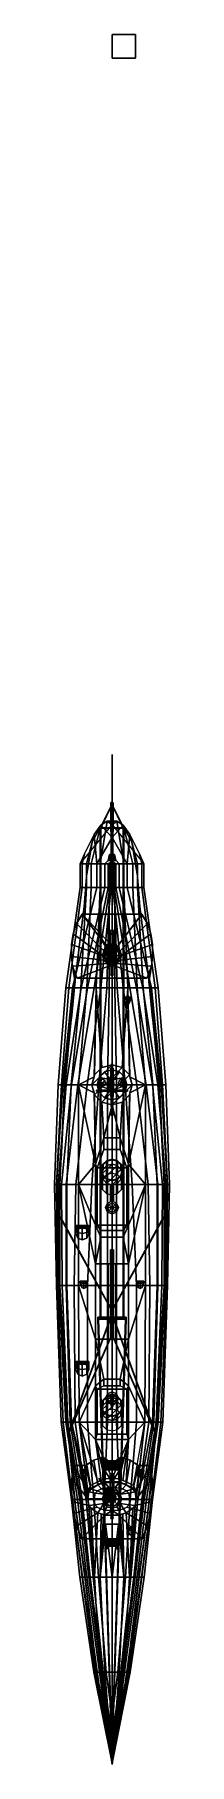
# Model space of a CAD drawing. Header units: millimetres. Extents: x -2.4 to 2.4, y -20 to 53.1.
import ezdxf

# ---------------------------------------------------------------- set-up
doc = ezdxf.new("R2010")
doc.units = ezdxf.units.MM
for name, color, linetype in [('flag', 6, 'Continuous'), ('gun', 1, 'Continuous'), ('patch', 3, 'Continuous'), ('propeller', 1, 'Continuous'), ('railings', 6, 'Continuous'), ('sleeve', 5, 'Continuous'), ('superstructure', 3, 'Continuous'), ('turret', 2, 'Continuous')]:
    doc.layers.add(name, color=color, linetype=linetype)

msp = doc.modelspace()

# ---------------------------------------------------------------- linework, layer by layer
for points in [[(1, 53.15, 1), (1, 53.15), (0, 53.15), (0, 53.15, 1)], [(1, 53.15), (1, 52.15), (0, 52.15), (0, 53.15)], [(0, 53.15), (0, 52.15), (0, 52.15, 1), (0, 53.15, 1)], [(0, 53.15, 1), (0, 52.15, 1), (1, 52.15, 1), (1, 53.15, 1)], [(1, 52.15, 1), (1, 52.15), (1, 53.15), (1, 53.15, 1)], [(0, 52.15, 1), (0, 52.15), (1, 52.15), (1, 52.15, 1)], [(-0.2, 19.89, 1.29), (-0.47, 19.73, 1.29), (-0.47, 19.73, 1.44), (-0.2, 19.89, 1.44)], [(0, 19.74, 0.89), (0, 19.21, 0.47), (-0.47, 19.73, 1.29), (-0.2, 19.89, 1.29)], [(0, 19.89, 1.29), (-0.2, 19.89, 1.29), (-0.2, 19.89, 1.44), (0, 19.89, 1.44)], [(0, 19.74, 0.89), (0, 19.74, 0.89), (-0.2, 19.89, 1.29), (0, 19.89, 1.29)], [(-0.04, 20.04, -0.89), (-0.04, 19.81, -1.27), (-0.04, 19.81, -0.29), (-0.04, 20.04, -0.6)], [(0.04, 20.04, -0.6), (0.04, 20.04, -0.89), (-0.04, 20.04, -0.89), (-0.04, 20.04, -0.6)], [(0.04, 20.04, -0.89), (0.04, 19.81, -1.27), (-0.04, 19.81, -1.27), (-0.04, 20.04, -0.89)], [(-0.04, 20.04, -0.6), (-0.04, 19.81, -0.29), (0.04, 19.81, -0.29), (0.04, 20.04, -0.6)], [(-0.04, 19.81, -1.27), (-0.04, 19.41, -1.6), (-0.04, 19.41), (-0.04, 19.81, -0.29)], [(0.04, 19.81, -1.27), (0.04, 19.41, -1.6), (-0.04, 19.41, -1.6), (-0.04, 19.81, -1.27)], [(-0.04, 19.81, -0.29), (-0.04, 19.41), (0.04, 19.41), (0.04, 19.81, -0.29)], [(0.2, 19.89, 1.29), (0, 19.89, 1.29), (0, 19.89, 1.44), (0.2, 19.89, 1.44)], [(0, 19.74, 0.89), (0, 19.74, 0.89), (0, 19.89, 1.29), (0.2, 19.89, 1.29)], [(0, 19.21, 0.47), (0, 19.74, 0.89), (0.2, 19.89, 1.29), (0.47, 19.73, 1.29)], [(0.04, 19.81, -0.29), (0.04, 19.81, -1.27), (0.04, 20.04, -0.89), (0.04, 20.04, -0.6)], [(0.04, 19.41), (0.04, 19.41, -1.6), (0.04, 19.81, -1.27), (0.04, 19.81, -0.29)], [(0.47, 19.73, 1.29), (0.2, 19.89, 1.29), (0.2, 19.89, 1.44), (0.47, 19.73, 1.44)], [(0, 19.74, 0.89), (0, 19.21, 0.47), (-0.65, 18.09, 0.47), (-1.35, 18.09, 1.22)], [(-0.65, 18.09, 0.47), (-1.35, 18.09, 1.22), (-1.17, 18.51, 1.29), (-0.76, 19.33, 1.29)], [(-0.76, 19.33, 1.44), (-1.17, 18.51, 1.44), (-1.27, 18.09, 1.35), (-1.08, 18.09, 1.39)], [(-0.76, 19.33, 1.29), (-1.17, 18.51, 1.29), (-1.17, 18.51, 1.44), (-0.76, 19.33, 1.44)], [(-0.47, 19.73, 1.29), (-0.76, 19.33, 1.29), (-0.76, 19.33, 1.44), (-0.47, 19.73, 1.44)], [(0, 19.21, 0.47), (-0.65, 18.09, 0.47), (-0.76, 19.33, 1.29), (-0.47, 19.73, 1.29)], [(0, 19.21, 0.47), (0, 18.42), (-0.31, 18.09), (-0.65, 18.09, 0.47)], [(-0.04, 19.41, -1.6), (-0.04, 19.11, -1.8), (-0.04, 19.11, 0.31), (-0.04, 19.41)], [(0.04, 19.41, -1.6), (0.04, 19.11, -1.8), (-0.04, 19.11, -1.8), (-0.04, 19.41, -1.6)], [(-0.04, 19.41), (-0.04, 19.11, 0.31), (0.04, 19.11, 0.31), (0.04, 19.41)], [(-0.04, 19.11, -1.8), (-0.04, 19.02, -1.87), (-0.04, 19.02, 0.31), (-0.04, 19.11, 0.31)], [(0.04, 19.11, -1.8), (0.04, 19.02, -1.87), (-0.04, 19.02, -1.87), (-0.04, 19.11, -1.8)], [(-0.04, 19.11, 0.31), (-0.04, 19.02, 0.31), (0.04, 19.02, 0.31), (0.04, 19.11, 0.31)], [(-0.028, 19.048, 0.31), (-0.04, 19.02, 0.31), (-0.04, 19.02, 0.61), (-0.028, 19.048, 0.61)], [(-0.04, 19.02, -1.87), (-0.028, 18.992, -1.87), (-0.028, 18.992, 0.61), (-0.04, 19.02, 0.61)], [(0.04, 18.89, -1.89), (0.04, 19.02, -1.89), (-0.04, 19.02, -1.89), (-0.04, 18.89, -1.89)], [(-0.04, 19.02, -1.89), (-0.04, 19.02, -1.98), (-0.04, 18.89, -1.98), (-0.04, 18.89, -1.89)], [(-0.04, 18.89, -1.98), (-0.04, 19.02, -1.98), (0.04, 19.02, -1.98), (0.04, 18.89, -1.98)], [(0.04, 19.02, -1.89), (0.04, 19.02, -1.98), (-0.04, 19.02, -1.98), (-0.04, 19.02, -1.89)], [(0, 19.06, 0.31), (-0.028, 19.048, 0.31), (-0.028, 19.048, 0.61), (0, 19.06, 0.61)], [(1.35, 18.09, 1.22), (0.65, 18.09, 0.47), (0, 19.21, 0.47), (0, 19.74, 0.89)], [(0.65, 18.09, 0.47), (0, 19.21, 0.47), (0.47, 19.73, 1.29), (0.76, 19.33, 1.29)], [(0.65, 18.09, 0.47), (0.31, 18.09), (0, 18.42), (0, 19.21, 0.47)], [(0.028, 19.048, 0.31), (0, 19.06, 0.31), (0, 19.06, 0.61), (0.028, 19.048, 0.61)], [(0.04, 19.02, 0.31), (0.028, 19.048, 0.31), (0.028, 19.048, 0.61), (0.04, 19.02, 0.61)], [(0.028, 18.992, -1.87), (0.04, 19.02, -1.87), (0.04, 19.02, 0.61), (0.028, 18.992, 0.61)], [(0.04, 19.11, 0.31), (0.04, 19.11, -1.8), (0.04, 19.41, -1.6), (0.04, 19.41)], [(0.04, 19.02, 0.31), (0.04, 19.02, -1.87), (0.04, 19.11, -1.8), (0.04, 19.11, 0.31)], [(0.04, 18.89, -1.98), (0.04, 19.02, -1.98), (0.04, 19.02, -1.89), (0.04, 18.89, -1.89)], [(0.76, 19.33, 1.29), (0.47, 19.73, 1.29), (0.47, 19.73, 1.44), (0.76, 19.33, 1.44)], [(1.35, 18.09, 1.22), (0.65, 18.09, 0.47), (0.76, 19.33, 1.29), (1.17, 18.51, 1.29)], [(1.08, 18.09, 1.39), (1.27, 18.09, 1.35), (1.17, 18.51, 1.44), (0.76, 19.33, 1.44)], [(1.17, 18.51, 1.29), (0.76, 19.33, 1.29), (0.76, 19.33, 1.44), (1.17, 18.51, 1.44)], [(-1.17, 18.51, 1.44), (-1.17, 18.51, 1.29), (-1.35, 18.09, 1.28), (-1.27, 18.09, 1.35)], [(-1.35, 18.09, 1.22), (-1.35, 18.09, 1.22), (-1.35, 18.09, 1.28), (-1.17, 18.51, 1.29)], [(0, 18.42), (0, 18.19, -0.27), (-0.16, 18.09, -0.27), (-0.31, 18.09)], [(0.04, 18.49, -1.78), (0.04, 18.89, -1.89), (-0.04, 18.89, -1.89), (-0.04, 18.49, -1.78)], [(-0.04, 18.4, -1.89), (-0.04, 18.89, -1.98), (0.04, 18.89, -1.98), (0.04, 18.4, -1.89)], [(-0.04, 18.89, -1.89), (-0.04, 18.89, -1.98), (-0.04, 18.4, -1.89), (-0.04, 18.49, -1.78)], [(-0.04, 18.49, -1.78), (-0.04, 18.4, -1.89), (-0.04, 17.95, -1.59), (-0.04, 18.09, -1.34)], [(0.04, 18.09, -1.34), (0.04, 18.49, -1.78), (-0.04, 18.49, -1.78), (-0.04, 18.09, -1.34)], [(-0.04, 17.95, -1.59), (-0.04, 18.4, -1.89), (0.04, 18.4, -1.89), (0.04, 17.95, -1.59)], [(-0.028, 18.992, -1.87), (0, 18.98, -1.87), (0, 18.98, 0.61), (-0.028, 18.992, 0.61)], [(0, 18.98, -1.87), (0.028, 18.992, -1.87), (0.028, 18.992, 0.61), (0, 18.98, 0.61)], [(0.31, 18.09), (0.16, 18.09, -0.27), (0, 18.19, -0.27), (0, 18.42)], [(0.04, 18.4, -1.89), (0.04, 18.89, -1.98), (0.04, 18.89, -1.89), (0.04, 18.49, -1.78)], [(0.04, 17.95, -1.59), (0.04, 18.4, -1.89), (0.04, 18.49, -1.78), (0.04, 18.09, -1.34)], [(1.27, 18.09, 1.35), (1.35, 18.09, 1.28), (1.17, 18.51, 1.29), (1.17, 18.51, 1.44)], [(1.35, 18.09, 1.22), (1.35, 18.09, 1.22), (1.17, 18.51, 1.29), (1.35, 18.09, 1.28)], [(-1.35, 18.09, 1.22), (-0.65, 18.09, 0.47), (-0.65, 17.09, 0.47), (-1.35, 17.09, 1.22)], [(-1.27, 18.09, 1.35), (-1.35, 18.09, 1.28), (-1.35, 17.09, 1.28), (-1.27, 17.09, 1.35)], [(-1.35, 18.09, 1.28), (-1.35, 18.09, 1.22), (-1.35, 17.09, 1.22), (-1.35, 17.09, 1.28)], [(-1.08, 18.09, 1.39), (-1.27, 18.09, 1.35), (-1.27, 17.09, 1.35), (-1.08, 17.09, 1.39)], [(-0.65, 18.09, 0.47), (-0.31, 18.09), (-0.31, 17.09), (-0.65, 17.09, 0.47)], [(-0.31, 18.09), (-0.16, 18.09, -0.27), (-0.16, 17.09, -0.27), (-0.31, 17.09)], [(0, 18.19, -0.27), (0, 18.13, -0.49), (-0.09, 18.09, -0.49), (-0.16, 18.09, -0.27)], [(-0.16, 18.09, -0.27), (-0.09, 18.09, -0.49), (-0.09, 17.09, -0.49), (-0.16, 17.09, -0.27)], [(0, 18.21, -0.94), (0, 18.21, -1.07), (0, 18.09, -1.07), (-0.12, 18.09, -0.94)], [(0, 18.21, -0.83), (0, 18.21, -0.94), (-0.12, 18.09, -0.94), (-0.1, 18.09, -0.83)], [(-0.12, 18.09, -0.94), (0, 18.09, -1.07), (0, 17.09, -1.07), (-0.12, 17.09, -0.94)], [(-0.1, 18.09, -0.83), (-0.12, 18.09, -0.94), (-0.12, 17.09, -0.94), (-0.1, 17.09, -0.83)], [(0, 18.21, -0.71), (0, 18.21, -0.83), (-0.1, 18.09, -0.83), (-0.04, 18.09, -0.71)], [(-0.04, 18.09, -0.71), (-0.1, 18.09, -0.83), (-0.1, 17.09, -0.83), (-0.04, 17.09, -0.71)], [(0, 18.13, -0.49), (0, 18.21, -0.71), (-0.04, 18.09, -0.71), (-0.09, 18.09, -0.49)], [(-0.09, 18.09, -0.49), (-0.04, 18.09, -0.71), (-0.04, 17.09, -0.71), (-0.09, 17.09, -0.49)], [(-0.04, 18.09, -1.34), (-0.04, 17.95, -1.59), (-0.04, 17.95, -1.027), (-0.04, 18.09, -1.027)], [(0.04, 18.09, -1.027), (0.04, 18.09, -1.34), (-0.04, 18.09, -1.34), (-0.04, 18.09, -1.027)], [(-0.04, 17.95, -1.027), (-0.04, 17.95, -1.59), (0.04, 17.95, -1.59), (0.04, 17.95, -1.027)], [(0.09, 18.09, -0.49), (0.04, 18.09, -0.71), (0, 18.21, -0.71), (0, 18.13, -0.49)], [(0.12, 18.09, -0.94), (0, 18.09, -1.07), (0, 18.21, -1.07), (0, 18.21, -0.94)], [(0.04, 18.09, -0.71), (0.1, 18.09, -0.83), (0, 18.21, -0.83), (0, 18.21, -0.71)], [(0.1, 18.09, -0.83), (0.12, 18.09, -0.94), (0, 18.21, -0.94), (0, 18.21, -0.83)], [(0.16, 18.09, -0.27), (0.09, 18.09, -0.49), (0, 18.13, -0.49), (0, 18.19, -0.27)], [(0.12, 17.09, -0.94), (0, 17.09, -1.07), (0, 18.09, -1.07), (0.12, 18.09, -0.94)], [(0.04, 17.09, -0.71), (0.1, 17.09, -0.83), (0.1, 18.09, -0.83), (0.04, 18.09, -0.71)], [(0.09, 17.09, -0.49), (0.04, 17.09, -0.71), (0.04, 18.09, -0.71), (0.09, 18.09, -0.49)], [(0.04, 17.95, -1.027), (0.04, 17.95, -1.59), (0.04, 18.09, -1.34), (0.04, 18.09, -1.027)], [(0.16, 17.09, -0.27), (0.09, 17.09, -0.49), (0.09, 18.09, -0.49), (0.16, 18.09, -0.27)], [(0.1, 17.09, -0.83), (0.12, 17.09, -0.94), (0.12, 18.09, -0.94), (0.1, 18.09, -0.83)], [(0.31, 17.09), (0.16, 17.09, -0.27), (0.16, 18.09, -0.27), (0.31, 18.09)], [(0.65, 17.09, 0.47), (0.31, 17.09), (0.31, 18.09), (0.65, 18.09, 0.47)], [(1.35, 17.09, 1.22), (0.65, 17.09, 0.47), (0.65, 18.09, 0.47), (1.35, 18.09, 1.22)], [(1.08, 17.09, 1.39), (1.27, 17.09, 1.35), (1.27, 18.09, 1.35), (1.08, 18.09, 1.39)], [(1.27, 17.09, 1.35), (1.35, 17.09, 1.28), (1.35, 18.09, 1.28), (1.27, 18.09, 1.35)], [(1.35, 17.09, 1.28), (1.35, 17.09, 1.22), (1.35, 18.09, 1.22), (1.35, 18.09, 1.28)], [(-1.35, 17.09, 1.22), (-0.65, 17.09, 0.47), (-1.68, 12.85, 0.47), (-1.96, 12.85, 1.05)], [(-1.27, 17.09, 1.35), (-1.35, 17.09, 1.28), (-1.96, 12.85, 1.2), (-1.83, 12.85, 1.35)], [(-1.35, 17.09, 1.28), (-1.35, 17.09, 1.22), (-1.96, 12.85, 1.05), (-1.96, 12.85, 1.2)], [(-1.08, 17.09, 1.39), (-1.27, 17.09, 1.35), (-1.83, 12.85, 1.35), (-1.6, 12.85, 1.42)], [(-0.65, 17.09, 0.47), (-0.31, 17.09), (-1.31, 12.85), (-1.68, 12.85, 0.47)], [(-0.31, 17.09), (-0.16, 17.09, -0.27), (-1.04, 12.85, -0.27), (-1.31, 12.85)], [(-0.16, 17.09, -0.27), (-0.09, 17.09, -0.49), (-0.76, 12.85, -0.49), (-1.04, 12.85, -0.27)], [(-0.09, 17.09, -0.49), (-0.04, 17.09, -0.71), (-0.47, 12.85, -0.71), (-0.76, 12.85, -0.49)], [(-0.04, 17.09, -0.71), (-0.1, 17.09, -0.83), (-0.22, 12.85, -0.9), (-0.47, 12.85, -0.71)], [(-0.1, 17.09, -0.83), (-0.12, 17.09, -0.94), (-0.12, 12.85, -0.99), (-0.22, 12.85, -0.9)], [(-0.12, 17.09, -0.94), (0, 17.09, -1.07), (0, 12.85, -1.01), (-0.12, 12.85, -0.99)], [(0.12, 12.85, -0.99), (0, 12.85, -1.01), (0, 17.09, -1.07), (0.12, 17.09, -0.94)], [(0.76, 12.85, -0.49), (0.47, 12.85, -0.71), (0.04, 17.09, -0.71), (0.09, 17.09, -0.49)], [(0.47, 12.85, -0.71), (0.22, 12.85, -0.9), (0.1, 17.09, -0.83), (0.04, 17.09, -0.71)], [(1.04, 12.85, -0.27), (0.76, 12.85, -0.49), (0.09, 17.09, -0.49), (0.16, 17.09, -0.27)], [(0.22, 12.85, -0.9), (0.12, 12.85, -0.99), (0.12, 17.09, -0.94), (0.1, 17.09, -0.83)], [(1.31, 12.85), (1.04, 12.85, -0.27), (0.16, 17.09, -0.27), (0.31, 17.09)], [(1.68, 12.85, 0.47), (1.31, 12.85), (0.31, 17.09), (0.65, 17.09, 0.47)], [(1.96, 12.85, 1.05), (1.68, 12.85, 0.47), (0.65, 17.09, 0.47), (1.35, 17.09, 1.22)], [(1.6, 12.85, 1.42), (1.83, 12.85, 1.35), (1.27, 17.09, 1.35), (1.08, 17.09, 1.39)], [(1.83, 12.85, 1.35), (1.96, 12.85, 1.2), (1.35, 17.09, 1.28), (1.27, 17.09, 1.35)], [(1.96, 12.85, 1.2), (1.96, 12.85, 1.05), (1.35, 17.09, 1.22), (1.35, 17.09, 1.28)], [(-1.96, 12.85, 1.05), (-1.68, 12.85, 0.47), (-2.08, 8.75, 0.2), (-2.29, 8.75, 0.82)], [(-1.96, 12.85, 1.2), (-1.96, 12.85, 1.05), (-2.29, 8.75, 0.82), (-2.29, 8.75, 1.2)], [(-1.83, 12.85, 1.35), (-1.96, 12.85, 1.2), (-2.29, 8.75, 1.2), (-2.15, 8.75, 1.35)], [(-1.6, 12.85, 1.42), (-1.83, 12.85, 1.35), (-2.15, 8.75, 1.35), (-2.01, 8.75, 1.42)], [(-1.68, 12.85, 0.47), (-1.31, 12.85), (-1.95, 8.75), (-2.08, 8.75, 0.2)], [(-1.31, 12.85), (-1.04, 12.85, -0.27), (-1.72, 8.75, -0.27), (-1.95, 8.75)], [(-1.04, 12.85, -0.27), (-0.76, 12.85, -0.49), (-1.45, 8.75, -0.49), (-1.72, 8.75, -0.27)], [(-0.76, 12.85, -0.49), (-0.47, 12.85, -0.71), (-1.05, 8.75, -0.71), (-1.45, 8.75, -0.49)], [(-0.47, 12.85, -0.71), (-0.22, 12.85, -0.9), (-0.56, 8.75, -0.9), (-1.05, 8.75, -0.71)], [(-0.22, 12.85, -0.9), (-0.12, 12.85, -0.99), (-0.19, 8.75, -0.99), (-0.56, 8.75, -0.9)], [(-0.12, 12.85, -0.99), (0, 12.85, -1.01), (0, 8.75, -1.01), (-0.19, 8.75, -0.99)], [(0.19, 8.75, -0.99), (0, 8.75, -1.01), (0, 12.85, -1.01), (0.12, 12.85, -0.99)], [(0.56, 8.75, -0.9), (0.19, 8.75, -0.99), (0.12, 12.85, -0.99), (0.22, 12.85, -0.9)], [(1.05, 8.75, -0.71), (0.56, 8.75, -0.9), (0.22, 12.85, -0.9), (0.47, 12.85, -0.71)], [(1.45, 8.75, -0.49), (1.05, 8.75, -0.71), (0.47, 12.85, -0.71), (0.76, 12.85, -0.49)], [(1.72, 8.75, -0.27), (1.45, 8.75, -0.49), (0.76, 12.85, -0.49), (1.04, 12.85, -0.27)], [(1.95, 8.75), (1.72, 8.75, -0.27), (1.04, 12.85, -0.27), (1.31, 12.85)], [(2.08, 8.75, 0.2), (1.95, 8.75), (1.31, 12.85), (1.68, 12.85, 0.47)], [(2.01, 8.75, 1.42), (2.15, 8.75, 1.35), (1.83, 12.85, 1.35), (1.6, 12.85, 1.42)], [(2.29, 8.75, 0.82), (2.08, 8.75, 0.2), (1.68, 12.85, 0.47), (1.96, 12.85, 1.05)], [(2.15, 8.75, 1.35), (2.29, 8.75, 1.2), (1.96, 12.85, 1.2), (1.83, 12.85, 1.35)], [(2.29, 8.75, 1.2), (2.29, 8.75, 0.82), (1.96, 12.85, 1.05), (1.96, 12.85, 1.2)], [(-2.29, 8.75, 0.82), (-2.08, 8.75, 0.2), (-2.36, 4.54, 0.2), (-2.44, 4.54, 0.71)], [(-2.29, 8.75, 1.2), (-2.29, 8.75, 0.82), (-2.44, 4.54, 0.71), (-2.44, 4.54, 1.18)], [(-2.15, 8.75, 1.35), (-2.29, 8.75, 1.2), (-2.44, 4.54, 1.18), (-2.36, 4.54, 1.35)], [(-2.01, 8.75, 1.42), (-2.15, 8.75, 1.35), (-2.36, 4.54, 1.35), (-2.22, 4.54, 1.47)], [(-2.08, 8.75, 0.2), (-1.95, 8.75), (-2.29, 4.54), (-2.36, 4.54, 0.2)], [(-1.95, 8.75), (-1.72, 8.75, -0.27), (-2.15, 4.54, -0.27), (-2.29, 4.54)], [(-1.72, 8.75, -0.27), (-1.45, 8.75, -0.49), (-1.94, 4.54, -0.49), (-2.15, 4.54, -0.27)], [(-1.45, 8.75, -0.49), (-1.05, 8.75, -0.71), (-1.53, 4.54, -0.71), (-1.94, 4.54, -0.49)], [(-1.05, 8.75, -0.71), (-0.56, 8.75, -0.9), (-0.86, 4.54, -0.9), (-1.53, 4.54, -0.71)], [(-0.56, 8.75, -0.9), (-0.19, 8.75, -0.99), (-0.19, 4.54, -0.99), (-0.86, 4.54, -0.9)], [(-0.19, 8.75, -0.99), (0, 8.75, -1.01), (0, 4.54, -0.99), (-0.19, 4.54, -0.99)], [(0.19, 4.54, -0.99), (0, 4.54, -0.99), (0, 8.75, -1.01), (0.19, 8.75, -0.99)], [(0.86, 4.54, -0.9), (0.19, 4.54, -0.99), (0.19, 8.75, -0.99), (0.56, 8.75, -0.9)], [(1.53, 4.54, -0.71), (0.86, 4.54, -0.9), (0.56, 8.75, -0.9), (1.05, 8.75, -0.71)], [(1.94, 4.54, -0.49), (1.53, 4.54, -0.71), (1.05, 8.75, -0.71), (1.45, 8.75, -0.49)], [(2.15, 4.54, -0.27), (1.94, 4.54, -0.49), (1.45, 8.75, -0.49), (1.72, 8.75, -0.27)], [(2.29, 4.54), (2.15, 4.54, -0.27), (1.72, 8.75, -0.27), (1.95, 8.75)], [(2.36, 4.54, 0.2), (2.29, 4.54), (1.95, 8.75), (2.08, 8.75, 0.2)], [(2.22, 4.54, 1.47), (2.36, 4.54, 1.35), (2.15, 8.75, 1.35), (2.01, 8.75, 1.42)], [(2.44, 4.54, 0.71), (2.36, 4.54, 0.2), (2.08, 8.75, 0.2), (2.29, 8.75, 0.82)], [(2.36, 4.54, 1.35), (2.44, 4.54, 1.18), (2.29, 8.75, 1.2), (2.15, 8.75, 1.35)], [(2.44, 4.54, 1.18), (2.44, 4.54, 0.71), (2.29, 8.75, 0.82), (2.29, 8.75, 1.2)], [(-2.44, 4.54, 0.71), (-2.36, 4.54, 0.2), (-2.25, 0.26, 0.2), (-2.36, 0.26, 0.92)], [(-2.44, 4.54, 1.18), (-2.44, 4.54, 0.71), (-2.36, 0.26, 0.92), (-2.36, 0.26, 1.27)], [(-2.36, 4.54, 1.35), (-2.44, 4.54, 1.18), (-2.36, 0.26, 1.27), (-2.32, 0.26, 1.35)], [(-2.22, 4.54, 1.47), (-2.36, 4.54, 1.35), (-2.32, 0.26, 1.35), (-2.22, 0.26, 1.47)], [(-2.36, 4.54, 0.2), (-2.29, 4.54), (-2.21, 0.26), (-2.25, 0.26, 0.2)], [(-2.29, 4.54), (-2.15, 4.54, -0.27), (-2.12, 0.26, -0.27), (-2.21, 0.26)], [(-2.15, 4.54, -0.27), (-1.94, 4.54, -0.49), (-1.94, 0.26, -0.49), (-2.12, 0.26, -0.27)], [(-1.94, 4.54, -0.49), (-1.53, 4.54, -0.71), (-1.6, 0.26, -0.71), (-1.94, 0.26, -0.49)], [(-1.53, 4.54, -0.71), (-0.86, 4.54, -0.9), (-1.04, 0.26, -0.9), (-1.6, 0.26, -0.71)], [(-0.86, 4.54, -0.9), (-0.19, 4.54, -0.99), (-0.19, 0.26, -0.99), (-1.04, 0.26, -0.9)], [(-0.19, 4.54, -0.99), (0, 4.54, -0.99), (0, 0.26, -0.99), (-0.19, 0.26, -0.99)], [(0.19, 0.26, -0.99), (0, 0.26, -0.99), (0, 4.54, -0.99), (0.19, 4.54, -0.99)], [(1.04, 0.26, -0.9), (0.19, 0.26, -0.99), (0.19, 4.54, -0.99), (0.86, 4.54, -0.9)], [(1.6, 0.26, -0.71), (1.04, 0.26, -0.9), (0.86, 4.54, -0.9), (1.53, 4.54, -0.71)], [(1.94, 0.26, -0.49), (1.6, 0.26, -0.71), (1.53, 4.54, -0.71), (1.94, 4.54, -0.49)], [(2.12, 0.26, -0.27), (1.94, 0.26, -0.49), (1.94, 4.54, -0.49), (2.15, 4.54, -0.27)], [(2.21, 0.26), (2.12, 0.26, -0.27), (2.15, 4.54, -0.27), (2.29, 4.54)], [(2.25, 0.26, 0.2), (2.21, 0.26), (2.29, 4.54), (2.36, 4.54, 0.2)], [(2.22, 0.26, 1.47), (2.32, 0.26, 1.35), (2.36, 4.54, 1.35), (2.22, 4.54, 1.47)], [(2.36, 0.26, 0.92), (2.25, 0.26, 0.2), (2.36, 4.54, 0.2), (2.44, 4.54, 0.71)], [(2.32, 0.26, 1.35), (2.36, 0.26, 1.27), (2.44, 4.54, 1.18), (2.36, 4.54, 1.35)], [(2.36, 0.26, 1.27), (2.36, 0.26, 0.92), (2.44, 4.54, 0.71), (2.44, 4.54, 1.18)], [(-2.32, 0.26, 1.35), (-2.36, 0.26, 1.27), (-2.16, -5.51, 1.36), (-2.07, -5.51, 1.51)], [(-2.36, 0.26, 0.92), (-2.25, 0.26, 0.2), (-1.96, -5.51, 0.2), (-2.16, -5.51, 1.27)], [(-2.36, 0.26, 1.27), (-2.36, 0.26, 0.92), (-2.16, -5.51, 1.27), (-2.16, -5.51, 1.36)], [(-2.22, 0.26, 1.47), (-2.32, 0.26, 1.35), (-2.07, -5.51, 1.51), (-1.9, -5.51, 1.59)], [(-2.25, 0.26, 0.2), (-2.21, 0.26), (-1.93, -5.51), (-1.96, -5.51, 0.2)], [(-2.21, 0.26), (-2.12, 0.26, -0.27), (-1.88, -5.51, -0.27), (-1.93, -5.51)], [(-2.12, 0.26, -0.27), (-1.94, 0.26, -0.49), (-1.78, -5.51, -0.49), (-1.88, -5.51, -0.27)], [(-1.94, 0.26, -0.49), (-1.6, 0.26, -0.71), (-1.56, -5.51, -0.71), (-1.78, -5.51, -0.49)], [(-1.6, 0.26, -0.71), (-1.04, 0.26, -0.9), (-1.04, -5.51, -0.9), (-1.56, -5.51, -0.71)], [(-1.04, 0.26, -0.9), (-0.19, 0.26, -0.99), (-0.19, -5.51, -0.99), (-1.04, -5.51, -0.9)], [(-0.19, 0.26, -0.99), (0, 0.26, -0.99), (0, -5.51, -0.99), (-0.19, -5.51, -0.99)], [(0.19, -5.51, -0.99), (0, -5.51, -0.99), (0, 0.26, -0.99), (0.19, 0.26, -0.99)], [(1.04, -5.51, -0.9), (0.19, -5.51, -0.99), (0.19, 0.26, -0.99), (1.04, 0.26, -0.9)], [(1.56, -5.51, -0.71), (1.04, -5.51, -0.9), (1.04, 0.26, -0.9), (1.6, 0.26, -0.71)], [(1.78, -5.51, -0.49), (1.56, -5.51, -0.71), (1.6, 0.26, -0.71), (1.94, 0.26, -0.49)], [(1.88, -5.51, -0.27), (1.78, -5.51, -0.49), (1.94, 0.26, -0.49), (2.12, 0.26, -0.27)], [(1.93, -5.51), (1.88, -5.51, -0.27), (2.12, 0.26, -0.27), (2.21, 0.26)], [(1.9, -5.51, 1.59), (2.07, -5.51, 1.51), (2.32, 0.26, 1.35), (2.22, 0.26, 1.47)], [(1.96, -5.51, 0.2), (1.93, -5.51), (2.21, 0.26), (2.25, 0.26, 0.2)], [(2.16, -5.51, 1.27), (1.96, -5.51, 0.2), (2.25, 0.26, 0.2), (2.36, 0.26, 0.92)], [(2.07, -5.51, 1.51), (2.16, -5.51, 1.36), (2.36, 0.26, 1.27), (2.32, 0.26, 1.35)], [(2.16, -5.51, 1.36), (2.16, -5.51, 1.27), (2.36, 0.26, 0.92), (2.36, 0.26, 1.27)], [(-2.16, -5.51, 1.36), (-2.16, -5.51, 1.27), (-1.72, -8.78, 1.44), (-1.72, -8.78, 1.49)], [(-2.16, -5.51, 1.27), (-2.16, -5.51, 1.27), (-1.67, -8.78, 1.39), (-1.72, -8.78, 1.44)], [(-2.16, -5.51, 1.27), (-1.96, -5.51, 0.2), (-1.46, -8.78, 0.81), (-1.67, -8.78, 1.39)], [(-2.07, -5.51, 1.51), (-2.16, -5.51, 1.36), (-1.72, -8.78, 1.49), (-1.68, -8.78, 1.56)], [(-1.9, -5.51, 1.59), (-2.07, -5.51, 1.51), (-1.68, -8.78, 1.56), (-1.59, -8.78, 1.66)], [(-1.96, -5.51, 0.2), (-1.93, -5.51), (-1.36, -8.78), (-1.46, -8.78, 0.81)], [(-1.93, -5.51), (-1.88, -5.51, -0.27), (-1.33, -8.78, -0.27), (-1.36, -8.78)], [(-1.88, -5.51, -0.27), (-1.78, -5.51, -0.49), (-1.26, -8.78, -0.49), (-1.33, -8.78, -0.27)], [(-1.78, -5.51, -0.49), (-1.56, -5.51, -0.71), (-1.09, -8.78, -0.71), (-1.26, -8.78, -0.49)], [(-1.56, -5.51, -0.71), (-1.04, -5.51, -0.9), (-0.77, -8.78, -0.9), (-1.09, -8.78, -0.71)], [(-1.04, -5.51, -0.9), (-0.19, -5.51, -0.99), (-0.33, -8.78, -0.99), (-0.77, -8.78, -0.9)], [(-0.19, -5.51, -0.99), (0, -5.51, -0.99), (0, -8.78, -0.99), (-0.33, -8.78, -0.99)], [(0.33, -8.78, -0.99), (0, -8.78, -0.99), (0, -5.51, -0.99), (0.19, -5.51, -0.99)], [(0.77, -8.78, -0.9), (0.33, -8.78, -0.99), (0.19, -5.51, -0.99), (1.04, -5.51, -0.9)], [(1.09, -8.78, -0.71), (0.77, -8.78, -0.9), (1.04, -5.51, -0.9), (1.56, -5.51, -0.71)], [(1.26, -8.78, -0.49), (1.09, -8.78, -0.71), (1.56, -5.51, -0.71), (1.78, -5.51, -0.49)], [(1.33, -8.78, -0.27), (1.26, -8.78, -0.49), (1.78, -5.51, -0.49), (1.88, -5.51, -0.27)], [(1.36, -8.78), (1.33, -8.78, -0.27), (1.88, -5.51, -0.27), (1.93, -5.51)], [(1.46, -8.78, 0.81), (1.36, -8.78), (1.93, -5.51), (1.96, -5.51, 0.2)], [(1.67, -8.78, 1.39), (1.46, -8.78, 0.81), (1.96, -5.51, 0.2), (2.16, -5.51, 1.27)], [(1.59, -8.78, 1.66), (1.68, -8.78, 1.56), (2.07, -5.51, 1.51), (1.9, -5.51, 1.59)], [(1.72, -8.78, 1.44), (1.67, -8.78, 1.39), (2.16, -5.51, 1.27)], [(1.68, -8.78, 1.56), (1.72, -8.78, 1.49), (2.16, -5.51, 1.36), (2.07, -5.51, 1.51)], [(1.72, -8.78, 1.49), (1.72, -8.78, 1.44), (2.16, -5.51, 1.27), (2.16, -5.51, 1.36)], [(-1.72, -8.78, 1.44), (-1.67, -8.78, 1.39), (-1.25, -12.06, 1.39), (-1.36, -12.06, 1.58)], [(-1.68, -8.78, 1.56), (-1.72, -8.78, 1.49), (-1.36, -12.06, 1.67), (-1.26, -12.06, 1.77)], [(-1.72, -8.78, 1.49), (-1.72, -8.78, 1.44), (-1.36, -12.06, 1.58), (-1.36, -12.06, 1.67)], [(-1.59, -8.78, 1.66), (-1.68, -8.78, 1.56), (-1.26, -12.06, 1.77), (-1.15, -12.06, 1.83)], [(-1.67, -8.78, 1.39), (-1.46, -8.78, 0.81), (-1.07, -12.06, 0.81), (-1.25, -12.06, 1.39)], [(-1.46, -8.78, 0.81), (-1.36, -8.78), (-0.99, -12.06), (-1.07, -12.06, 0.81)], [(-1.36, -8.78), (-1.33, -8.78, -0.27), (-0.97, -12.06, -0.27), (-0.99, -12.06)], [(-1.33, -8.78, -0.27), (-1.26, -8.78, -0.49), (-0.92, -12.06, -0.49), (-0.97, -12.06, -0.27)], [(-1.26, -8.78, -0.49), (-1.09, -8.78, -0.71), (-0.8, -12.06, -0.71), (-0.92, -12.06, -0.49)], [(-1.09, -8.78, -0.71), (-0.77, -8.78, -0.9), (-0.57, -12.06, -0.9), (-0.8, -12.06, -0.71)], [(-0.77, -8.78, -0.9), (-0.33, -8.78, -0.99), (-0.23, -12.06, -0.99), (-0.57, -12.06, -0.9)], [(-0.33, -8.78, -0.99), (0, -8.78, -0.99), (0, -12.06, -0.99), (-0.23, -12.06, -0.99)], [(0.23, -12.06, -0.99), (0, -12.06, -0.99), (0, -8.78, -0.99), (0.33, -8.78, -0.99)], [(0.57, -12.06, -0.9), (0.23, -12.06, -0.99), (0.33, -8.78, -0.99), (0.77, -8.78, -0.9)], [(0.8, -12.06, -0.71), (0.57, -12.06, -0.9), (0.77, -8.78, -0.9), (1.09, -8.78, -0.71)], [(0.92, -12.06, -0.49), (0.8, -12.06, -0.71), (1.09, -8.78, -0.71), (1.26, -8.78, -0.49)], [(0.97, -12.06, -0.27), (0.92, -12.06, -0.49), (1.26, -8.78, -0.49), (1.33, -8.78, -0.27)], [(0.99, -12.06), (0.97, -12.06, -0.27), (1.33, -8.78, -0.27), (1.36, -8.78)], [(1.07, -12.06, 0.81), (0.99, -12.06), (1.36, -8.78), (1.46, -8.78, 0.81)], [(1.25, -12.06, 1.39), (1.07, -12.06, 0.81), (1.46, -8.78, 0.81), (1.67, -8.78, 1.39)], [(1.15, -12.06, 1.83), (1.26, -12.06, 1.77), (1.68, -8.78, 1.56), (1.59, -8.78, 1.66)], [(1.36, -12.06, 1.58), (1.25, -12.06, 1.39), (1.67, -8.78, 1.39), (1.72, -8.78, 1.44)], [(1.26, -12.06, 1.77), (1.36, -12.06, 1.67), (1.72, -8.78, 1.49), (1.68, -8.78, 1.56)], [(1.36, -12.06, 1.67), (1.36, -12.06, 1.58), (1.72, -8.78, 1.44), (1.72, -8.78, 1.49)], [(-1.26, -12.06, 1.77), (-1.36, -12.06, 1.67), (-0.77, -16.08, 1.79), (-0.72, -16.08, 1.84)], [(-1.36, -12.06, 1.67), (-1.36, -12.06, 1.58), (-0.77, -16.08, 1.74), (-0.77, -16.08, 1.79)], [(-1.36, -12.06, 1.58), (-1.25, -12.06, 1.39), (-0.66, -16.08, 1.51), (-0.77, -16.08, 1.74)], [(-1.15, -12.06, 1.83), (-1.26, -12.06, 1.77), (-0.72, -16.08, 1.84), (-0.64, -16.08, 1.89)], [(-1.25, -12.06, 1.39), (-1.07, -12.06, 0.81), (-0.53, -16.08, 0.81), (-0.66, -16.08, 1.51)], [(-1.07, -12.06, 0.81), (-0.99, -12.06), (-0.46, -16.08), (-0.53, -16.08, 0.81)], [(-0.99, -12.06), (-0.97, -12.06, -0.27), (-0.45, -16.08, -0.27), (-0.46, -16.08)], [(-0.97, -12.06, -0.27), (-0.92, -12.06, -0.49), (-0.42, -16.08, -0.49), (-0.45, -16.08, -0.27)], [(-0.92, -12.06, -0.49), (-0.8, -12.06, -0.71), (-0.37, -16.08, -0.71), (-0.42, -16.08, -0.49)], [(-0.8, -12.06, -0.71), (-0.57, -12.06, -0.9), (-0.25, -16.08, -0.9), (-0.37, -16.08, -0.71)], [(-0.57, -12.06, -0.9), (-0.23, -12.06, -0.99), (-0.12, -16.08, -0.99), (-0.25, -16.08, -0.9)], [(-0.23, -12.06, -0.99), (0, -12.06, -0.99), (0, -16.08, -0.99), (-0.12, -16.08, -0.99)], [(0.12, -16.08, -0.99), (0, -16.08, -0.99), (0, -12.06, -0.99), (0.23, -12.06, -0.99)], [(0.25, -16.08, -0.9), (0.12, -16.08, -0.99), (0.23, -12.06, -0.99), (0.57, -12.06, -0.9)], [(0.37, -16.08, -0.71), (0.25, -16.08, -0.9), (0.57, -12.06, -0.9), (0.8, -12.06, -0.71)], [(0.42, -16.08, -0.49), (0.37, -16.08, -0.71), (0.8, -12.06, -0.71), (0.92, -12.06, -0.49)], [(0.45, -16.08, -0.27), (0.42, -16.08, -0.49), (0.92, -12.06, -0.49), (0.97, -12.06, -0.27)], [(0.46, -16.08), (0.45, -16.08, -0.27), (0.97, -12.06, -0.27), (0.99, -12.06)], [(0.53, -16.08, 0.81), (0.46, -16.08), (0.99, -12.06), (1.07, -12.06, 0.81)], [(0.66, -16.08, 1.51), (0.53, -16.08, 0.81), (1.07, -12.06, 0.81), (1.25, -12.06, 1.39)], [(0.64, -16.08, 1.89), (0.72, -16.08, 1.84), (1.26, -12.06, 1.77), (1.15, -12.06, 1.83)], [(0.77, -16.08, 1.74), (0.66, -16.08, 1.51), (1.25, -12.06, 1.39), (1.36, -12.06, 1.58)], [(0.72, -16.08, 1.84), (0.77, -16.08, 1.79), (1.36, -12.06, 1.67), (1.26, -12.06, 1.77)], [(0.77, -16.08, 1.79), (0.77, -16.08, 1.74), (1.36, -12.06, 1.58), (1.36, -12.06, 1.67)], [(-0.77, -16.08, 1.74), (-0.66, -16.08, 1.51), (0, -19.93, 1.51), (0, -19.93, 1.74)], [(-0.77, -16.08, 1.79), (-0.77, -16.08, 1.74), (0, -19.93, 1.74), (0, -19.93, 1.79)], [(-0.72, -16.08, 1.84), (-0.77, -16.08, 1.79), (0, -19.93, 1.79), (0, -19.93, 1.84)], [(-0.66, -16.08, 1.51), (-0.53, -16.08, 0.81), (0, -19.98, 0.81), (0, -19.93, 1.51)], [(-0.53, -16.08, 0.81), (-0.46, -16.08), (0, -19.91), (0, -19.98, 0.81)], [(-0.46, -16.08), (-0.45, -16.08, -0.27), (0, -19.78, -0.27), (0, -19.91)], [(-0.45, -16.08, -0.27), (-0.42, -16.08, -0.49), (0, -19.53, -0.49), (0, -19.78, -0.27)], [(-0.42, -16.08, -0.49), (-0.37, -16.08, -0.71), (0, -18.97, -0.71), (0, -19.53, -0.49)], [(-0.37, -16.08, -0.71), (-0.25, -16.08, -0.9), (0, -17.95, -0.85), (0, -18.97, -0.71)], [(-0.25, -16.08, -0.9), (-0.12, -16.08, -0.99), (0, -16.08, -0.99), (0, -17.95, -0.85)], [(-0.12, -16.08, -0.99), (0, -16.08, -0.99), (0, -16.08, -0.99)], [(0, -19.53, -0.49), (0, -18.97, -0.71), (0.37, -16.08, -0.71), (0.42, -16.08, -0.49)], [(0, -17.95, -0.85), (0, -16.08, -0.99), (0.12, -16.08, -0.99), (0.25, -16.08, -0.9)], [(0, -16.08, -0.99), (0, -16.08, -0.99), (0, -16.08, -0.99), (0.12, -16.08, -0.99)], [(0, -18.97, -0.71), (0, -17.95, -0.85), (0.25, -16.08, -0.9), (0.37, -16.08, -0.71)], [(0, -19.93, 1.84), (0, -19.93, 1.79), (0.77, -16.08, 1.79), (0.72, -16.08, 1.84)], [(0, -19.93, 1.79), (0, -19.93, 1.74), (0.77, -16.08, 1.74), (0.77, -16.08, 1.79)], [(0, -19.93, 1.74), (0, -19.93, 1.51), (0.66, -16.08, 1.51), (0.77, -16.08, 1.74)], [(0, -19.78, -0.27), (0, -19.53, -0.49), (0.42, -16.08, -0.49), (0.45, -16.08, -0.27)], [(0, -19.91), (0, -19.78, -0.27), (0.45, -16.08, -0.27), (0.46, -16.08)], [(0, -19.98, 0.81), (0, -19.91), (0.46, -16.08), (0.53, -16.08, 0.81)], [(0, -19.93, 1.51), (0, -19.98, 0.81), (0.53, -16.08, 0.81), (0.66, -16.08, 1.51)]]:
    msp.add_3dface(points)
at = {"color": 2}
for points in [[(-0.2, 19.89, 1.44), (-0.47, 19.73, 1.44), (-0.88, 18.09, 1.42), (-0.5, 18.09, 1.44)], [(0, 19.89, 1.44), (-0.2, 19.89, 1.44), (-0.5, 18.09, 1.44), (0, 18.09, 1.44)], [(0, 18.09, 1.44), (0.5, 18.09, 1.44), (0.2, 19.89, 1.44), (0, 19.89, 1.44)], [(0.5, 18.09, 1.44), (0.88, 18.09, 1.42), (0.47, 19.73, 1.44), (0.2, 19.89, 1.44)], [(-0.47, 19.73, 1.44), (-0.76, 19.33, 1.44), (-1.08, 18.09, 1.39), (-0.88, 18.09, 1.42)], [(0.88, 18.09, 1.42), (1.08, 18.09, 1.39), (0.76, 19.33, 1.44), (0.47, 19.73, 1.44)], [(-0.88, 18.09, 1.42), (-1.08, 18.09, 1.39), (-1.08, 17.09, 1.39), (-0.88, 17.09, 1.42)], [(-0.5, 18.09, 1.44), (-0.88, 18.09, 1.42), (-0.88, 17.09, 1.42), (-0.5, 17.09, 1.44)], [(0, 18.09, 1.44), (-0.5, 18.09, 1.44), (-0.5, 17.09, 1.44), (0, 17.09, 1.44)], [(0, 17.09, 1.44), (0.5, 17.09, 1.44), (0.5, 18.09, 1.44), (0, 18.09, 1.44)], [(0.5, 17.09, 1.44), (0.88, 17.09, 1.42), (0.88, 18.09, 1.42), (0.5, 18.09, 1.44)], [(0.88, 17.09, 1.42), (1.08, 17.09, 1.39), (1.08, 18.09, 1.39), (0.88, 18.09, 1.42)], [(-1.08, 17.09, 1.39), (-1.08, 17.09, 1.39), (-1.6, 12.85, 1.42), (-1.32, 12.85, 1.48)], [(-0.88, 17.09, 1.42), (-1.08, 17.09, 1.39), (-1.32, 12.85, 1.48), (-1.07, 12.85, 1.51)], [(-0.5, 17.09, 1.44), (-0.88, 17.09, 1.42), (-1.07, 12.85, 1.51), (-0.67, 12.85, 1.55)], [(0, 17.09, 1.44), (-0.5, 17.09, 1.44), (-0.67, 12.85, 1.55), (0, 12.85, 1.55)], [(0, 12.85, 1.55), (0.67, 12.85, 1.55), (0.5, 17.09, 1.44), (0, 17.09, 1.44)], [(0.67, 12.85, 1.55), (1.07, 12.85, 1.51), (0.88, 17.09, 1.42), (0.5, 17.09, 1.44)], [(1.07, 12.85, 1.51), (1.32, 12.85, 1.48), (1.08, 17.09, 1.39), (0.88, 17.09, 1.42)], [(1.32, 12.85, 1.48), (1.6, 12.85, 1.42), (1.08, 17.09, 1.39)], [(-1.32, 12.85, 1.48), (-1.6, 12.85, 1.42), (-2.01, 8.75, 1.42), (-1.74, 8.75, 1.5)], [(-1.07, 12.85, 1.51), (-1.32, 12.85, 1.48), (-1.74, 8.75, 1.5), (-1.42, 8.75, 1.55)], [(-0.67, 12.85, 1.55), (-1.07, 12.85, 1.51), (-1.42, 8.75, 1.55), (-0.76, 9.086, 1.59)], [(-0.67, 12.85, 1.55), (-0.67, 12.85, 1.55), (-0.76, 9.086, 1.59), (-0.736, 9.175, 1.591)], [(-0.67, 12.85, 1.55), (-0.67, 12.85, 1.55), (-0.736, 9.175, 1.591), (-0.425, 9.486, 1.608)], [(0, 12.85, 1.55), (-0.67, 12.85, 1.55), (-0.425, 9.486, 1.608), (0, 9.6, 1.63)], [(0, 9.6, 1.63), (0.425, 9.486, 1.608), (0.67, 12.85, 1.55), (0, 12.85, 1.55)], [(0.425, 9.486, 1.608), (0.736, 9.175, 1.591), (0.67, 12.85, 1.55)], [(0.76, 9.086, 1.59), (1.42, 8.75, 1.55), (1.07, 12.85, 1.51), (0.67, 12.85, 1.55)], [(0.736, 9.175, 1.591), (0.76, 9.086, 1.59), (0.67, 12.85, 1.55)], [(1.42, 8.75, 1.55), (1.74, 8.75, 1.5), (1.32, 12.85, 1.48), (1.07, 12.85, 1.51)], [(1.74, 8.75, 1.5), (2.01, 8.75, 1.42), (1.6, 12.85, 1.42), (1.32, 12.85, 1.48)], [(-0.76, 9.086, 1.59), (-0.76, 9.086, 1.59), (-1.42, 8.75, 1.55), (-0.85, 8.75, 1.585)], [(0.85, 8.75, 1.585), (1.42, 8.75, 1.55), (1.42, 8.75, 1.55), (0.76, 9.086, 1.59)], [(-1.74, 8.75, 1.5), (-2.01, 8.75, 1.42), (-2.22, 4.54, 1.47), (-1.91, 4.54, 1.59)], [(-1.42, 8.75, 1.55), (-1.74, 8.75, 1.5), (-1.91, 4.54, 1.59), (-1.42, 4.54, 1.66)], [(-0.85, 8.75, 1.585), (-1.42, 8.75, 1.55), (-1.42, 8.75, 1.55), (-0.76, 8.414, 1.59)], [(-1.42, 8.75, 1.55), (-1.42, 4.54, 1.66), (-0.7, 5.39, 1.708)], [(-1.42, 8.75, 1.55), (-0.7, 5.39, 1.708), (-0.76, 8.414, 1.59)], [(-0.76, 8.414, 1.59), (-0.7, 5.39, 1.708), (-0.736, 8.325, 1.591)], [(-0.7, 5.39, 1.708), (-0.35, 6.51, 1.718), (-0.425, 8.014, 1.608), (-0.736, 8.325, 1.591)], [(0.35, 6.51, 1.718), (0.7, 5.39, 1.708), (0.736, 8.325, 1.591), (0.425, 8.014, 1.608)], [(0.7, 5.39, 1.708), (1.42, 4.54, 1.66), (1.42, 8.75, 1.55)], [(0.76, 8.414, 1.59), (0.7, 5.39, 1.708), (1.42, 8.75, 1.55)], [(0.736, 8.325, 1.591), (0.7, 5.39, 1.708), (0.76, 8.414, 1.59)], [(0.76, 8.414, 1.59), (1.42, 8.75, 1.55), (1.42, 8.75, 1.55), (0.85, 8.75, 1.585)], [(1.42, 4.54, 1.66), (1.91, 4.54, 1.59), (1.74, 8.75, 1.5), (1.42, 8.75, 1.55)], [(1.91, 4.54, 1.59), (2.22, 4.54, 1.47), (2.01, 8.75, 1.42), (1.74, 8.75, 1.5)], [(-0.35, 6.51, 1.718), (-0.35, 6.51, 1.718), (0, 7.9, 1.63), (-0.425, 8.014, 1.608)], [(-0.35, 6.51, 1.718), (-0.35, 6.51, 1.718), (0.35, 6.51, 1.718), (0, 7.9, 1.63)], [(0.35, 6.51, 1.718), (0.35, 6.51, 1.718), (0.425, 8.014, 1.608), (0, 7.9, 1.63)], [(-0.7, 5.39, 1.708), (-1.42, 4.54, 1.66), (-0.7, 4.54, 1.7)], [(0.7, 4.54, 1.7), (1.42, 4.54, 1.66), (0.7, 5.39, 1.708)], [(-1.91, 4.54, 1.59), (-2.22, 4.54, 1.47), (-2.22, 0.26, 1.47), (-1.91, 0.26, 1.59)], [(-1.42, 4.54, 1.66), (-1.91, 4.54, 1.59), (-1.91, 0.26, 1.59), (-1.42, 0.26, 1.69)], [(-0.7, 1.18, 1.731), (-1.42, 4.54, 1.66), (-1.42, 0.26, 1.69), (-0.7, 0.26, 1.74)], [(-0.7, 2.81, 1.716), (-1.42, 4.54, 1.66), (-0.7, 1.18, 1.731)], [(-0.7, 4.54, 1.7), (-1.42, 4.54, 1.66), (-0.7, 2.81, 1.716)], [(0.7, 0.26, 1.74), (1.42, 0.26, 1.69), (1.42, 4.54, 1.66), (0.7, 1.18, 1.731)], [(0.7, 1.18, 1.731), (1.42, 4.54, 1.66), (0.7, 2.81, 1.716)], [(0.7, 2.81, 1.716), (1.42, 4.54, 1.66), (0.7, 4.54, 1.7)], [(1.42, 0.26, 1.69), (1.91, 0.26, 1.59), (1.91, 4.54, 1.59), (1.42, 4.54, 1.66)], [(1.91, 0.26, 1.59), (2.22, 0.26, 1.47), (2.22, 4.54, 1.47), (1.91, 4.54, 1.59)], [(-0.48, 2.31, 1.721), (-0.7, 2.81, 1.716), (-0.7, 1.18, 1.731)], [(0.48, 2.31, 1.721), (-0.48, 2.31, 1.721), (-0.7, 1.18, 1.731), (0.7, 1.18, 1.731)], [(0.7, 1.18, 1.731), (0.7, 2.81, 1.716), (0.48, 2.31, 1.721)], [(-1.91, 0.26, 1.59), (-2.22, 0.26, 1.47), (-1.9, -5.51, 1.59), (-1.72, -5.51, 1.66)], [(-1.42, 0.26, 1.69), (-1.91, 0.26, 1.59), (-1.72, -5.51, 1.66), (-1.4, -5.51, 1.74)], [(-0.7, -2, 1.771), (-1.42, 0.26, 1.69), (-1.4, -5.51, 1.74), (-0.7, -3.98, 1.799)], [(-0.7, 0.26, 1.74), (-1.42, 0.26, 1.69), (-1.42, 0.26, 1.69), (-0.7, -2, 1.771)], [(0.7, -3.98, 1.799), (1.4, -5.51, 1.74), (1.42, 0.26, 1.69), (0.7, -2, 1.771)], [(1.42, 0.26, 1.69), (0.7, 0.26, 1.74), (0.7, 0.26, 1.74), (0.7, -2, 1.771)], [(1.4, -5.51, 1.74), (1.72, -5.51, 1.66), (1.91, 0.26, 1.59), (1.42, 0.26, 1.69)], [(1.72, -5.51, 1.66), (1.9, -5.51, 1.59), (2.22, 0.26, 1.47), (1.91, 0.26, 1.59)], [(-0.7, -2, 1.771), (-0.7, -2, 1.771), (-0.7, -3.98, 1.799), (-0.35, -3.69, 1.795)], [(0.7, -2, 1.771), (-0.7, -2, 1.771), (-0.35, -3.69, 1.795), (0.35, -3.69, 1.795)], [(0.35, -3.69, 1.795), (0.7, -3.98, 1.799), (0.7, -2, 1.771)], [(-1.4, -5.51, 1.74), (-1.4, -5.51, 1.74), (-0.7, -5.51, 1.82), (-0.7, -3.98, 1.799)], [(0.7, -3.98, 1.799), (0.7, -5.51, 1.82), (1.4, -5.51, 1.74)], [(-1.72, -5.51, 1.66), (-1.9, -5.51, 1.59), (-1.59, -8.78, 1.66), (-1.1, -8.78, 1.83)], [(-1.72, -5.51, 1.66), (-1.72, -5.51, 1.66), (-1.02, -8.75, 1.836), (-1.02, -8.43, 1.836)], [(-1.72, -5.51, 1.66), (-1.72, -5.51, 1.66), (-1.1, -8.78, 1.83), (-1.02, -8.75, 1.836)], [(-1.72, -5.51, 1.66), (-1.72, -5.51, 1.66), (-1.02, -8.43, 1.836), (-1.4, -5.51, 1.74)], [(-1.4, -5.51, 1.74), (-1.4, -5.51, 1.74), (-0.7, -6.25, 1.834), (-0.7, -5.51, 1.82)], [(-0.7, -6.25, 1.834), (-1.4, -5.51, 1.74), (-0.6, -8.03, 1.869), (-0.46, -7.974, 1.88)], [(-1.4, -5.51, 1.74), (-1.4, -5.51, 1.74), (-0.91, -8.19, 1.845), (-0.6, -8.03, 1.869)], [(-1.4, -5.51, 1.74), (-1.4, -5.51, 1.74), (-1.02, -8.43, 1.836), (-0.91, -8.19, 1.845)], [(0.6, -8.03, 1.869), (0.91, -8.19, 1.845), (1.4, -5.51, 1.74), (0.7, -6.25, 1.834)], [(0.7, -5.51, 1.82), (0.7, -6.25, 1.834), (1.4, -5.51, 1.74)], [(1.02, -8.75, 1.836), (1.1, -8.78, 1.83), (1.72, -5.51, 1.66), (1.4, -5.51, 1.74)], [(1.02, -8.43, 1.836), (1.02, -8.75, 1.836), (1.4, -5.51, 1.74)], [(1.1, -8.78, 1.83), (1.59, -8.78, 1.66), (1.9, -5.51, 1.59), (1.72, -5.51, 1.66)], [(-0.7, -6.25, 1.834), (-0.7, -6.25, 1.834), (-0.46, -7.974, 1.88), (-0.3, -7.91, 1.88)], [(-0.3, -7.91, 1.88), (0, -7.9, 1.88), (-0.7, -6.25, 1.834)], [(0, -7.9, 1.88), (0.7, -6.25, 1.834), (-0.7, -6.25, 1.834)], [(0.3, -7.91, 1.88), (0.7, -6.25, 1.834), (0, -7.9, 1.88)], [(0.3, -7.91, 1.88), (0.46, -7.974, 1.88), (0.7, -6.25, 1.834)], [(0.46, -7.974, 1.88), (0.6, -8.03, 1.869), (0.7, -6.25, 1.834)], [(-1.02, -8.75, 1.836), (-1.1, -8.78, 1.83), (-0.74, -12.06, 1.89), (-0.98, -9.04, 1.839)], [(0.98, -9.04, 1.839), (0.74, -12.06, 1.89), (1.1, -8.78, 1.83), (1.02, -8.75, 1.836)], [(-1.1, -8.78, 1.83), (-1.59, -8.78, 1.66), (-1.15, -12.06, 1.83), (-0.74, -12.06, 1.89)], [(-0.89, -9.16, 1.846), (-0.98, -9.04, 1.839), (-0.74, -12.06, 1.89)], [(-0.6, -9.34, 1.869), (-0.89, -9.16, 1.846), (-0.74, -12.06, 1.89)], [(-0.46, -9.387, 1.88), (-0.6, -9.34, 1.869), (-0.74, -12.06, 1.89), (-0.5, -12.06, 1.92)], [(-0.355, -9.422, 1.88), (-0.46, -9.387, 1.88), (-0.5, -12.06, 1.92)], [(-0.32, -9.77, 1.88), (-0.355, -9.422, 1.88), (-0.5, -12.06, 1.92)], [(0.5, -12.06, 1.92), (0.355, -9.422, 1.88), (0.32, -9.77, 1.88)], [(0.5, -12.06, 1.92), (0.5, -12.06, 1.92), (0.46, -9.387, 1.88), (0.355, -9.422, 1.88)], [(0.5, -12.06, 1.92), (0.74, -12.06, 1.89), (0.6, -9.34, 1.869), (0.46, -9.387, 1.88)], [(0.74, -12.06, 1.89), (0.74, -12.06, 1.89), (0.89, -9.16, 1.846), (0.6, -9.34, 1.869)], [(0.74, -12.06, 1.89), (1.15, -12.06, 1.83), (1.59, -8.78, 1.66), (1.1, -8.78, 1.83)], [(0.74, -12.06, 1.89), (0.74, -12.06, 1.89), (0.98, -9.04, 1.839), (0.89, -9.16, 1.846)], [(-0.28, -9.82, 1.88), (-0.32, -9.77, 1.88), (-0.5, -12.06, 1.92)], [(0, -12.06, 1.92), (-0.28, -9.82, 1.88), (-0.5, -12.06, 1.92)], [(0.28, -9.82, 1.88), (-0.28, -9.82, 1.88), (0, -12.06, 1.92)], [(0.5, -12.06, 1.92), (0.28, -9.82, 1.88), (0, -12.06, 1.92)], [(0.5, -12.06, 1.92), (0.32, -9.77, 1.88), (0.28, -9.82, 1.88)], [(-0.74, -12.06, 1.89), (-1.15, -12.06, 1.83), (-0.64, -16.08, 1.89), (-0.52, -16.08, 1.93)], [(-0.5, -12.06, 1.92), (-0.74, -12.06, 1.89), (-0.52, -16.08, 1.93), (-0.31, -16.08, 1.96)], [(0, -12.06, 1.92), (-0.5, -12.06, 1.92), (-0.31, -16.08, 1.96), (0, -16.08, 1.96)], [(0, -16.08, 1.96), (0.31, -16.08, 1.96), (0.5, -12.06, 1.92), (0, -12.06, 1.92)], [(0.31, -16.08, 1.96), (0.52, -16.08, 1.93), (0.74, -12.06, 1.89), (0.5, -12.06, 1.92)], [(0.52, -16.08, 1.93), (0.64, -16.08, 1.89), (1.15, -12.06, 1.83), (0.74, -12.06, 1.89)]]:
    msp.add_3dface(points, dxfattribs=at)
at = {"layer": 'flag'}
for points in [[(0, 22.71, 4.41), (0, 22.21, 4.16), (0, 22.21, 4.41), (0, 22.71, 4.41)], [(0, 22.71, 3.91), (0, 22.21, 3.84), (0, 22.21, 3.97), (0, 22.71, 3.91)], [(0, 22.71, 3.41), (0, 22.21, 3.41), (0, 22.21, 3.66), (0, 22.71, 3.41)], [(0, 22.21, 3.41), (0, 21.71, 3.41), (0, 21.92, 3.81), (0, 22.21, 3.66)], [(0, 22.21, 3.84), (0, 21.92, 3.81), (0, 21.92, 4.01), (0, 22.21, 3.97)], [(0, 22.21, 4.16), (0, 21.92, 4.01), (0, 21.71, 4.41), (0, 22.21, 4.41)], [(0, 21.92, 3.81), (0, 21.71, 3.41), (0, 21.71, 4.41), (0, 21.92, 4.01)], [(0, 21.71, 3.41), (0, 21.21, 3.41), (0, 21.21, 4.41), (0, 21.71, 4.41)], [(0, 21.21, 3.41), (0, 20.71, 3.41), (0, 20.71, 4.41), (0, 21.21, 4.41)]]:
    msp.add_3dface(points, dxfattribs=at)
at = {"layer": 'gun'}
for points in [[(-0.08, 15.27, 2.76), (-0.08, 14.69, 2.76), (0.08, 14.69, 2.76), (0.08, 15.27, 2.76)], [(0.08, 15.27, 2.48), (0.08, 15.16, 2.48), (-0.08, 15.16, 2.48), (-0.08, 15.27, 2.48)], [(0.08, 15.27, 2.76), (0.08, 15.27, 2.48), (-0.08, 15.27, 2.48), (-0.08, 15.27, 2.76)], [(-0.08, 15.27, 2.48), (-0.08, 15.16, 2.48), (-0.08, 14.69, 2.76), (-0.08, 15.27, 2.76)], [(-0.08, 15.16, 2.48), (-0.08, 15.12, 2.44), (-0.08, 14.69, 2.44), (-0.08, 14.69, 2.76)], [(0.08, 15.16, 2.48), (0.08, 15.12, 2.44), (-0.08, 15.12, 2.44), (-0.08, 15.16, 2.48)], [(-0.08, 14.69, 2.44), (-0.08, 15.12, 2.44), (0.08, 15.12, 2.44), (0.08, 14.69, 2.44)], [(-0.08, 14.69, 2.76), (-0.08, 14.69, 2.44), (0.08, 14.69, 2.44), (0.08, 14.69, 2.76)], [(-0.054, 14.15, 2.486), (-0.06, 14.15, 2.5), (-0.06, 14.69, 2.5), (-0.054, 14.69, 2.486)], [(-0.06, 14.15, 2.5), (-0.054, 14.15, 2.514), (-0.054, 14.69, 2.514), (-0.06, 14.69, 2.5)], [(-0.04, 14.15, 2.48), (-0.054, 14.15, 2.486), (-0.054, 14.69, 2.486), (-0.04, 14.69, 2.48)], [(-0.054, 14.15, 2.514), (-0.04, 14.15, 2.52), (-0.04, 14.69, 2.52), (-0.054, 14.69, 2.514)], [(-0.035, 14.05, 2.565), (-0.05, 14.05, 2.6), (-0.05, 14.69, 2.6), (-0.035, 14.69, 2.565)], [(-0.05, 14.05, 2.6), (-0.035, 14.05, 2.635), (-0.035, 14.69, 2.635), (-0.05, 14.69, 2.6)], [(-0.026, 14.15, 2.486), (-0.04, 14.15, 2.48), (-0.04, 14.69, 2.48), (-0.026, 14.69, 2.486)], [(-0.04, 14.15, 2.52), (-0.026, 14.15, 2.514), (-0.026, 14.69, 2.514), (-0.04, 14.69, 2.52)], [(0, 14.05, 2.55), (-0.035, 14.05, 2.565), (-0.035, 14.69, 2.565), (0, 14.69, 2.55)], [(-0.035, 14.05, 2.635), (0, 14.05, 2.65), (0, 14.69, 2.65), (-0.035, 14.69, 2.635)], [(-0.02, 14.15, 2.5), (-0.026, 14.15, 2.486), (-0.026, 14.69, 2.486), (-0.02, 14.69, 2.5)], [(-0.026, 14.15, 2.514), (-0.02, 14.15, 2.5), (-0.02, 14.69, 2.5), (-0.026, 14.69, 2.514)], [(-0.014, 14.15, 2.696), (-0.02, 14.15, 2.71), (-0.02, 14.69, 2.71), (-0.014, 14.69, 2.696)], [(-0.02, 14.15, 2.71), (-0.014, 14.15, 2.724), (-0.014, 14.69, 2.724), (-0.02, 14.69, 2.71)], [(0, 14.15, 2.69), (-0.014, 14.15, 2.696), (-0.014, 14.69, 2.696), (0, 14.69, 2.69)], [(-0.014, 14.15, 2.724), (0, 14.15, 2.73), (0, 14.69, 2.73), (-0.014, 14.69, 2.724)], [(0.035, 14.05, 2.565), (0, 14.05, 2.55), (0, 14.69, 2.55), (0.035, 14.69, 2.565)], [(0, 14.05, 2.65), (0.035, 14.05, 2.635), (0.035, 14.69, 2.635), (0, 14.69, 2.65)], [(0.014, 14.15, 2.696), (0, 14.15, 2.69), (0, 14.69, 2.69), (0.014, 14.69, 2.696)], [(0, 14.15, 2.73), (0.014, 14.15, 2.724), (0.014, 14.69, 2.724), (0, 14.69, 2.73)], [(0.02, 14.15, 2.71), (0.014, 14.15, 2.696), (0.014, 14.69, 2.696), (0.02, 14.69, 2.71)], [(0.014, 14.15, 2.724), (0.02, 14.15, 2.71), (0.02, 14.69, 2.71), (0.014, 14.69, 2.724)], [(0.026, 14.15, 2.486), (0.02, 14.15, 2.5), (0.02, 14.69, 2.5), (0.026, 14.69, 2.486)], [(0.02, 14.15, 2.5), (0.026, 14.15, 2.514), (0.026, 14.69, 2.514), (0.02, 14.69, 2.5)], [(0.04, 14.15, 2.48), (0.026, 14.15, 2.486), (0.026, 14.69, 2.486), (0.04, 14.69, 2.48)], [(0.026, 14.15, 2.514), (0.04, 14.15, 2.52), (0.04, 14.69, 2.52), (0.026, 14.69, 2.514)], [(0.05, 14.05, 2.6), (0.035, 14.05, 2.565), (0.035, 14.69, 2.565), (0.05, 14.69, 2.6)], [(0.035, 14.05, 2.635), (0.05, 14.05, 2.6), (0.05, 14.69, 2.6), (0.035, 14.69, 2.635)], [(0.054, 14.15, 2.486), (0.04, 14.15, 2.48), (0.04, 14.69, 2.48), (0.054, 14.69, 2.486)], [(0.04, 14.15, 2.52), (0.054, 14.15, 2.514), (0.054, 14.69, 2.514), (0.04, 14.69, 2.52)], [(0.06, 14.15, 2.5), (0.054, 14.15, 2.486), (0.054, 14.69, 2.486), (0.06, 14.69, 2.5)], [(0.054, 14.15, 2.514), (0.06, 14.15, 2.5), (0.06, 14.69, 2.5), (0.054, 14.69, 2.514)], [(0.08, 14.69, 2.76), (0.08, 15.16, 2.48), (0.08, 15.27, 2.48), (0.08, 15.27, 2.76)], [(0.08, 14.69, 2.44), (0.08, 15.12, 2.44), (0.08, 15.16, 2.48), (0.08, 14.69, 2.76)], [(-0.035, 14.05, 2.635), (-0.05, 14.05, 2.6), (-0.04, 13.43, 2.6), (-0.028, 13.43, 2.628)], [(-0.05, 14.05, 2.6), (-0.035, 14.05, 2.565), (-0.028, 13.43, 2.572), (-0.04, 13.43, 2.6)], [(0, 14.05, 2.65), (-0.035, 14.05, 2.635), (-0.028, 13.43, 2.628), (0, 13.43, 2.64)], [(-0.035, 14.05, 2.565), (0, 14.05, 2.55), (0, 13.43, 2.56), (-0.028, 13.43, 2.572)], [(0.035, 14.05, 2.635), (0, 14.05, 2.65), (0, 13.43, 2.64), (0.028, 13.43, 2.628)], [(0, 14.05, 2.55), (0.035, 14.05, 2.565), (0.028, 13.43, 2.572), (0, 13.43, 2.56)], [(0.05, 14.05, 2.6), (0.035, 14.05, 2.635), (0.028, 13.43, 2.628), (0.04, 13.43, 2.6)], [(0.035, 14.05, 2.565), (0.05, 14.05, 2.6), (0.04, 13.43, 2.6), (0.028, 13.43, 2.572)], [(-0.028, 13.43, 2.628), (-0.04, 13.43, 2.6), (-0.05, 13.41, 2.6), (-0.035, 13.41, 2.635)], [(-0.04, 13.43, 2.6), (-0.028, 13.43, 2.572), (-0.035, 13.41, 2.565), (-0.05, 13.41, 2.6)], [(-0.035, 13.39, 2.565), (-0.05, 13.39, 2.6), (-0.05, 13.41, 2.6), (-0.035, 13.41, 2.565)], [(-0.05, 13.39, 2.6), (-0.035, 13.39, 2.635), (-0.035, 13.41, 2.635), (-0.05, 13.41, 2.6)], [(-0.035, 13.39, 2.565), (0, 13.39, 2.55), (0.035, 13.39, 2.565), (-0.05, 13.39, 2.6)], [(-0.05, 13.39, 2.6), (0.035, 13.39, 2.565), (0.05, 13.39, 2.6), (-0.035, 13.39, 2.635)], [(0, 13.43, 2.64), (-0.028, 13.43, 2.628), (-0.035, 13.41, 2.635), (0, 13.41, 2.65)], [(-0.028, 13.43, 2.572), (0, 13.43, 2.56), (0, 13.41, 2.55), (-0.035, 13.41, 2.565)], [(0, 13.39, 2.55), (-0.035, 13.39, 2.565), (-0.035, 13.41, 2.565), (0, 13.41, 2.55)], [(-0.035, 13.39, 2.635), (0, 13.39, 2.65), (0, 13.41, 2.65), (-0.035, 13.41, 2.635)], [(-0.035, 13.39, 2.635), (0.05, 13.39, 2.6), (0.035, 13.39, 2.635), (0, 13.39, 2.65)], [(0.028, 13.43, 2.628), (0, 13.43, 2.64), (0, 13.41, 2.65), (0.035, 13.41, 2.635)], [(0, 13.43, 2.56), (0.028, 13.43, 2.572), (0.035, 13.41, 2.565), (0, 13.41, 2.55)], [(0.035, 13.39, 2.565), (0, 13.39, 2.55), (0, 13.41, 2.55), (0.035, 13.41, 2.565)], [(0, 13.39, 2.65), (0.035, 13.39, 2.635), (0.035, 13.41, 2.635), (0, 13.41, 2.65)], [(0.04, 13.43, 2.6), (0.028, 13.43, 2.628), (0.035, 13.41, 2.635), (0.05, 13.41, 2.6)], [(0.028, 13.43, 2.572), (0.04, 13.43, 2.6), (0.05, 13.41, 2.6), (0.035, 13.41, 2.565)], [(0.05, 13.39, 2.6), (0.035, 13.39, 2.565), (0.035, 13.41, 2.565), (0.05, 13.41, 2.6)], [(0.035, 13.39, 2.635), (0.05, 13.39, 2.6), (0.05, 13.41, 2.6), (0.035, 13.41, 2.635)], [(-0.02, 7.62, 2.65), (-0.014, 7.62, 2.636), (-0.032, 7.47, 2.618), (-0.045, 7.47, 2.65)], [(-0.014, 7.62, 2.664), (-0.02, 7.62, 2.65), (-0.045, 7.47, 2.65), (-0.032, 7.47, 2.682)], [(0.045, 7.47, 2.65), (-0.032, 7.47, 2.682), (-0.045, 7.47, 2.65), (0.032, 7.47, 2.618)], [(0.032, 7.47, 2.618), (-0.045, 7.47, 2.65), (-0.032, 7.47, 2.618), (0, 7.47, 2.605)], [(-0.014, 7.62, 2.636), (0, 7.62, 2.63), (0, 7.47, 2.605), (-0.032, 7.47, 2.618)], [(0, 7.62, 2.67), (-0.014, 7.62, 2.664), (-0.032, 7.47, 2.682), (0, 7.47, 2.695)], [(0.032, 7.47, 2.682), (0, 7.47, 2.695), (-0.032, 7.47, 2.682), (0.045, 7.47, 2.65)], [(-0.03, 8.01, 2.65), (-0.021, 8.01, 2.629), (-0.014, 7.62, 2.636), (-0.02, 7.62, 2.65)], [(-0.021, 8.01, 2.671), (-0.03, 8.01, 2.65), (-0.02, 7.62, 2.65), (-0.014, 7.62, 2.664)], [(-0.021, 8.01, 2.629), (0, 8.01, 2.62), (0, 7.62, 2.63), (-0.014, 7.62, 2.636)], [(0, 8.01, 2.68), (-0.021, 8.01, 2.671), (-0.014, 7.62, 2.664), (0, 7.62, 2.67)], [(0, 8.01, 2.62), (0.021, 8.01, 2.629), (0.014, 7.62, 2.636), (0, 7.62, 2.63)], [(0.021, 8.01, 2.671), (0, 8.01, 2.68), (0, 7.62, 2.67), (0.014, 7.62, 2.664)], [(0, 7.62, 2.63), (0.014, 7.62, 2.636), (0.032, 7.47, 2.618), (0, 7.47, 2.605)], [(0.014, 7.62, 2.664), (0, 7.62, 2.67), (0, 7.47, 2.695), (0.032, 7.47, 2.682)], [(0.021, 8.01, 2.629), (0.03, 8.01, 2.65), (0.02, 7.62, 2.65), (0.014, 7.62, 2.636)], [(0.03, 8.01, 2.65), (0.021, 8.01, 2.671), (0.014, 7.62, 2.664), (0.02, 7.62, 2.65)], [(0.014, 7.62, 2.636), (0.02, 7.62, 2.65), (0.045, 7.47, 2.65), (0.032, 7.47, 2.618)], [(0.02, 7.62, 2.65), (0.014, 7.62, 2.664), (0.032, 7.47, 2.682), (0.045, 7.47, 2.65)], [(-0.08, -7.7, 4.27), (-0.08, -7.81, 4.27), (-0.08, -8.28, 4.55), (-0.08, -7.7, 4.55)], [(0.08, -7.7, 4.55), (0.08, -7.7, 4.27), (-0.08, -7.7, 4.27), (-0.08, -7.7, 4.55)], [(0.08, -7.7, 4.27), (0.08, -7.81, 4.27), (-0.08, -7.81, 4.27), (-0.08, -7.7, 4.27)], [(-0.08, -7.7, 4.55), (-0.08, -8.28, 4.55), (0.08, -8.28, 4.55), (0.08, -7.7, 4.55)], [(0.08, -7.81, 4.27), (0.08, -7.85, 4.23), (-0.08, -7.85, 4.23), (-0.08, -7.81, 4.27)], [(-0.08, -7.81, 4.27), (-0.08, -7.85, 4.23), (-0.08, -8.28, 4.23), (-0.08, -8.28, 4.55)], [(-0.08, -8.28, 4.23), (-0.08, -7.85, 4.23), (0.08, -7.85, 4.23), (0.08, -8.28, 4.23)], [(0.08, -8.28, 4.55), (0.08, -7.81, 4.27), (0.08, -7.7, 4.27), (0.08, -7.7, 4.55)], [(0.08, -8.28, 4.23), (0.08, -7.85, 4.23), (0.08, -7.81, 4.27), (0.08, -8.28, 4.55)], [(-0.08, -8.28, 4.55), (-0.08, -8.28, 4.23), (0.08, -8.28, 4.23), (0.08, -8.28, 4.55)], [(-0.06, -8.82, 4.29), (-0.054, -8.82, 4.304), (-0.054, -8.28, 4.304), (-0.06, -8.28, 4.29)], [(-0.054, -8.82, 4.276), (-0.06, -8.82, 4.29), (-0.06, -8.28, 4.29), (-0.054, -8.28, 4.276)], [(-0.054, -8.82, 4.304), (-0.04, -8.82, 4.31), (-0.04, -8.28, 4.31), (-0.054, -8.28, 4.304)], [(-0.04, -8.82, 4.27), (-0.054, -8.82, 4.276), (-0.054, -8.28, 4.276), (-0.04, -8.28, 4.27)], [(-0.05, -8.92, 4.39), (-0.035, -8.92, 4.425), (-0.035, -8.28, 4.425), (-0.05, -8.28, 4.39)], [(-0.035, -8.92, 4.355), (-0.05, -8.92, 4.39), (-0.05, -8.28, 4.39), (-0.035, -8.28, 4.355)], [(-0.04, -8.82, 4.31), (-0.026, -8.82, 4.304), (-0.026, -8.28, 4.304), (-0.04, -8.28, 4.31)], [(-0.026, -8.82, 4.276), (-0.04, -8.82, 4.27), (-0.04, -8.28, 4.27), (-0.026, -8.28, 4.276)], [(-0.035, -8.92, 4.425), (0, -8.92, 4.44), (0, -8.28, 4.44), (-0.035, -8.28, 4.425)], [(0, -8.92, 4.34), (-0.035, -8.92, 4.355), (-0.035, -8.28, 4.355), (0, -8.28, 4.34)], [(-0.026, -8.82, 4.304), (-0.02, -8.82, 4.29), (-0.02, -8.28, 4.29), (-0.026, -8.28, 4.304)], [(-0.02, -8.82, 4.29), (-0.026, -8.82, 4.276), (-0.026, -8.28, 4.276), (-0.02, -8.28, 4.29)], [(-0.02, -8.82, 4.5), (-0.014, -8.82, 4.514), (-0.014, -8.28, 4.514), (-0.02, -8.28, 4.5)], [(-0.014, -8.82, 4.486), (-0.02, -8.82, 4.5), (-0.02, -8.28, 4.5), (-0.014, -8.28, 4.486)], [(-0.014, -8.82, 4.514), (0, -8.82, 4.52), (0, -8.28, 4.52), (-0.014, -8.28, 4.514)], [(0, -8.82, 4.48), (-0.014, -8.82, 4.486), (-0.014, -8.28, 4.486), (0, -8.28, 4.48)], [(0, -8.82, 4.52), (0.014, -8.82, 4.514), (0.014, -8.28, 4.514), (0, -8.28, 4.52)], [(0.014, -8.82, 4.486), (0, -8.82, 4.48), (0, -8.28, 4.48), (0.014, -8.28, 4.486)], [(0, -8.92, 4.44), (0.035, -8.92, 4.425), (0.035, -8.28, 4.425), (0, -8.28, 4.44)], [(0.035, -8.92, 4.355), (0, -8.92, 4.34), (0, -8.28, 4.34), (0.035, -8.28, 4.355)], [(0.014, -8.82, 4.514), (0.02, -8.82, 4.5), (0.02, -8.28, 4.5), (0.014, -8.28, 4.514)], [(0.02, -8.82, 4.5), (0.014, -8.82, 4.486), (0.014, -8.28, 4.486), (0.02, -8.28, 4.5)], [(0.02, -8.82, 4.29), (0.026, -8.82, 4.304), (0.026, -8.28, 4.304), (0.02, -8.28, 4.29)], [(0.026, -8.82, 4.276), (0.02, -8.82, 4.29), (0.02, -8.28, 4.29), (0.026, -8.28, 4.276)], [(0.026, -8.82, 4.304), (0.04, -8.82, 4.31), (0.04, -8.28, 4.31), (0.026, -8.28, 4.304)], [(0.04, -8.82, 4.27), (0.026, -8.82, 4.276), (0.026, -8.28, 4.276), (0.04, -8.28, 4.27)], [(0.035, -8.92, 4.425), (0.05, -8.92, 4.39), (0.05, -8.28, 4.39), (0.035, -8.28, 4.425)], [(0.05, -8.92, 4.39), (0.035, -8.92, 4.355), (0.035, -8.28, 4.355), (0.05, -8.28, 4.39)], [(0.04, -8.82, 4.31), (0.054, -8.82, 4.304), (0.054, -8.28, 4.304), (0.04, -8.28, 4.31)], [(0.054, -8.82, 4.276), (0.04, -8.82, 4.27), (0.04, -8.28, 4.27), (0.054, -8.28, 4.276)], [(0.054, -8.82, 4.304), (0.06, -8.82, 4.29), (0.06, -8.28, 4.29), (0.054, -8.28, 4.304)], [(0.06, -8.82, 4.29), (0.054, -8.82, 4.276), (0.054, -8.28, 4.276), (0.06, -8.28, 4.29)], [(-0.05, -8.92, 4.39), (-0.035, -8.92, 4.355), (-0.028, -9.54, 4.362), (-0.04, -9.54, 4.39)], [(-0.035, -8.92, 4.425), (-0.05, -8.92, 4.39), (-0.04, -9.54, 4.39), (-0.028, -9.54, 4.418)], [(-0.035, -8.92, 4.355), (0, -8.92, 4.34), (0, -9.54, 4.35), (-0.028, -9.54, 4.362)], [(0, -8.92, 4.44), (-0.035, -8.92, 4.425), (-0.028, -9.54, 4.418), (0, -9.54, 4.43)], [(0, -8.92, 4.34), (0.035, -8.92, 4.355), (0.028, -9.54, 4.362), (0, -9.54, 4.35)], [(0.035, -8.92, 4.425), (0, -8.92, 4.44), (0, -9.54, 4.43), (0.028, -9.54, 4.418)], [(0.035, -8.92, 4.355), (0.05, -8.92, 4.39), (0.04, -9.54, 4.39), (0.028, -9.54, 4.362)], [(0.05, -8.92, 4.39), (0.035, -8.92, 4.425), (0.028, -9.54, 4.418), (0.04, -9.54, 4.39)], [(-0.04, -9.54, 4.39), (-0.028, -9.54, 4.362), (-0.035, -9.56, 4.355), (-0.05, -9.56, 4.39)], [(-0.028, -9.54, 4.418), (-0.04, -9.54, 4.39), (-0.05, -9.56, 4.39), (-0.035, -9.56, 4.425)], [(-0.05, -9.58, 4.39), (-0.035, -9.58, 4.425), (-0.035, -9.56, 4.425), (-0.05, -9.56, 4.39)], [(-0.035, -9.58, 4.355), (-0.05, -9.58, 4.39), (-0.05, -9.56, 4.39), (-0.035, -9.56, 4.355)], [(-0.05, -9.58, 4.39), (0.035, -9.58, 4.355), (0.05, -9.58, 4.39), (-0.035, -9.58, 4.425)], [(-0.035, -9.58, 4.355), (0, -9.58, 4.34), (0.035, -9.58, 4.355), (-0.05, -9.58, 4.39)], [(-0.028, -9.54, 4.362), (0, -9.54, 4.35), (0, -9.56, 4.34), (-0.035, -9.56, 4.355)], [(0, -9.54, 4.43), (-0.028, -9.54, 4.418), (-0.035, -9.56, 4.425), (0, -9.56, 4.44)], [(-0.035, -9.58, 4.425), (0, -9.58, 4.44), (0, -9.56, 4.44), (-0.035, -9.56, 4.425)], [(0, -9.58, 4.34), (-0.035, -9.58, 4.355), (-0.035, -9.56, 4.355), (0, -9.56, 4.34)], [(-0.035, -9.58, 4.425), (0.05, -9.58, 4.39), (0.035, -9.58, 4.425), (0, -9.58, 4.44)], [(0, -9.54, 4.35), (0.028, -9.54, 4.362), (0.035, -9.56, 4.355), (0, -9.56, 4.34)], [(0.028, -9.54, 4.418), (0, -9.54, 4.43), (0, -9.56, 4.44), (0.035, -9.56, 4.425)], [(0, -9.58, 4.44), (0.035, -9.58, 4.425), (0.035, -9.56, 4.425), (0, -9.56, 4.44)], [(0.035, -9.58, 4.355), (0, -9.58, 4.34), (0, -9.56, 4.34), (0.035, -9.56, 4.355)], [(0.028, -9.54, 4.362), (0.04, -9.54, 4.39), (0.05, -9.56, 4.39), (0.035, -9.56, 4.355)], [(0.04, -9.54, 4.39), (0.028, -9.54, 4.418), (0.035, -9.56, 4.425), (0.05, -9.56, 4.39)], [(0.035, -9.58, 4.425), (0.05, -9.58, 4.39), (0.05, -9.56, 4.39), (0.035, -9.56, 4.425)], [(0.05, -9.58, 4.39), (0.035, -9.58, 4.355), (0.035, -9.56, 4.355), (0.05, -9.56, 4.39)]]:
    msp.add_3dface(points, dxfattribs=at)
at = {"layer": 'patch'}
for points in [[(-0.64, -16.08, 1.89), (-0.72, -16.08, 1.84), (0, -19.93, 1.84)], [(0, -19.93, 1.84), (0, -19.93, 1.84), (0.72, -16.08, 1.84), (0.64, -16.08, 1.89)]]:
    msp.add_3dface(points, dxfattribs=at)
at = {"layer": 'patch', "color": 2}
for points in [[(-0.52, -16.08, 1.93), (-0.64, -16.08, 1.89), (0, -19.93, 1.84), (0, -19.93, 2.09)], [(-0.31, -16.08, 1.96), (-0.52, -16.08, 1.93), (0, -19.93, 2.09)], [(0, -16.08, 1.96), (-0.31, -16.08, 1.96), (0, -19.93, 2.09)], [(0, -19.93, 2.09), (0, -19.93, 1.84), (0.64, -16.08, 1.89), (0.52, -16.08, 1.93)], [(0, -19.93, 2.09), (0, -19.93, 2.09), (0.52, -16.08, 1.93), (0.31, -16.08, 1.96)], [(0, -19.93, 2.09), (0, -19.93, 2.09), (0.31, -16.08, 1.96), (0, -16.08, 1.96)]]:
    msp.add_3dface(points, dxfattribs=at)
at = {"layer": 'propeller'}
for points in [[(-0.113, 18.23, -1.023), (-0.16, 18.23, -0.91), (-0.1, 18.49, -0.91), (-0.071, 18.49, -0.981)], [(-0.16, 18.23, -0.91), (-0.113, 18.23, -0.797), (-0.071, 18.49, -0.839), (-0.1, 18.49, -0.91)], [(0, 18.23, -1.07), (-0.113, 18.23, -1.023), (-0.071, 18.49, -0.981), (0, 18.49, -1.01)], [(-0.113, 18.23, -0.797), (0, 18.23, -0.75), (0, 18.49, -0.81), (-0.071, 18.49, -0.839)], [(-0.1, 18.49, -0.91), (-0.071, 18.49, -0.839), (0, 18.49, -0.81), (-0.071, 18.49, -0.981)], [(-0.071, 18.49, -0.981), (0, 18.49, -0.81), (0.071, 18.49, -0.839), (0, 18.49, -1.01)], [(0, 18.79, -0.28), (0, 18.71, -0.46), (0, 18.4, -0.46), (0, 18.58, -0.28)], [(0, 18.58, -0.28), (0, 18.4, -0.46), (0, 18.71, -0.46), (0, 18.79, -0.28)], [(0, 18.68, -0.13), (0, 18.58, -0.28), (0, 18.79, -0.28), (0, 18.79, -0.13)], [(0, 18.79, -0.13), (0, 18.79, -0.28), (0, 18.58, -0.28), (0, 18.68, -0.13)], [(0, 18.79, -1.69), (0, 18.79, -1.54), (0, 18.58, -1.54), (0, 18.68, -1.69)], [(0, 18.68, -1.69), (0, 18.58, -1.54), (0, 18.79, -1.54), (0, 18.79, -1.69)], [(0, 18.58, -1.54), (0, 18.4, -1.36), (0, 18.71, -1.36), (0, 18.79, -1.54)], [(0, 18.79, -1.54), (0, 18.71, -1.36), (0, 18.4, -1.36), (0, 18.58, -1.54)], [(0, 18.4, -0.46), (0, 18.23, -0.71), (0, 18.57, -0.71), (0, 18.71, -0.46)], [(0, 18.71, -0.46), (0, 18.57, -0.71), (0, 18.23, -0.71), (0, 18.4, -0.46)], [(0, 18.4, -1.36), (0, 18.23, -1.11), (0, 18.57, -1.11), (0, 18.71, -1.36)], [(0, 18.71, -1.36), (0, 18.57, -1.11), (0, 18.23, -1.11), (0, 18.4, -1.36)], [(0, 18.57, -0.71), (0, 18.49, -0.81), (0, 18.23, -0.75), (0, 18.23, -0.71)], [(0, 18.23, -0.71), (0, 18.23, -0.75), (0, 18.49, -0.81), (0, 18.57, -0.71)], [(0, 18.23, -1.11), (0, 18.23, -1.07), (0, 18.49, -1.01), (0, 18.57, -1.11)], [(0, 18.57, -1.11), (0, 18.49, -1.01), (0, 18.23, -1.07), (0, 18.23, -1.11)], [(0.113, 18.23, -1.023), (0, 18.23, -1.07), (0, 18.49, -1.01), (0.071, 18.49, -0.981)], [(0, 18.23, -0.75), (0.113, 18.23, -0.797), (0.071, 18.49, -0.839), (0, 18.49, -0.81)], [(0, 18.49, -1.01), (0.071, 18.49, -0.839), (0.1, 18.49, -0.91), (0.071, 18.49, -0.981)], [(0.16, 18.23, -0.91), (0.113, 18.23, -1.023), (0.071, 18.49, -0.981), (0.1, 18.49, -0.91)], [(0.113, 18.23, -0.797), (0.16, 18.23, -0.91), (0.1, 18.49, -0.91), (0.071, 18.49, -0.839)], [(-0.021, 18.23, -0.889), (-0.03, 18.23, -0.91), (-0.03, 18.09, -0.91), (-0.021, 18.09, -0.889)], [(-0.03, 18.23, -0.91), (-0.021, 18.23, -0.931), (-0.021, 18.09, -0.931), (-0.03, 18.09, -0.91)], [(0, 18.23, -0.88), (-0.021, 18.23, -0.889), (-0.021, 18.09, -0.889), (0, 18.09, -0.88)], [(-0.021, 18.23, -0.931), (0, 18.23, -0.94), (0, 18.09, -0.94), (-0.021, 18.09, -0.931)], [(0.021, 18.23, -0.889), (0, 18.23, -0.88), (0, 18.09, -0.88), (0.021, 18.09, -0.889)], [(0, 18.23, -0.94), (0.021, 18.23, -0.931), (0.021, 18.09, -0.931), (0, 18.09, -0.94)], [(0.03, 18.23, -0.91), (0.021, 18.23, -0.889), (0.021, 18.09, -0.889), (0.03, 18.09, -0.91)], [(0.021, 18.23, -0.931), (0.03, 18.23, -0.91), (0.03, 18.09, -0.91), (0.021, 18.09, -0.931)]]:
    msp.add_3dface(points, dxfattribs=at)
at = {"layer": 'railings'}
for points in [[(-0.43, 19.75, 2.22), (-0.82, 19.06, 2.22), (-0.82, 19.06, 2.17), (-0.43, 19.75, 2.17)], [(-0.43, 19.75, 2.17), (-0.82, 19.06, 2.17), (-0.82, 19.06, 2.22), (-0.43, 19.75, 2.22)], [(-0.43, 19.75, 1.92), (-0.82, 19.06, 1.92), (-0.82, 19.06, 1.87), (-0.43, 19.75, 1.87)], [(-0.43, 19.75, 1.87), (-0.82, 19.06, 1.87), (-0.82, 19.06, 1.92), (-0.43, 19.75, 1.92)], [(-0.4, 19.77, 2.22), (-0.4, 19.77, 1.44), (-0.43, 19.75, 1.44), (-0.43, 19.75, 2.22)], [(-0.43, 19.75, 2.22), (-0.43, 19.75, 1.44), (-0.4, 19.77, 1.44), (-0.4, 19.77, 2.22)], [(0.43, 19.75, 2.22), (0.43, 19.75, 1.44), (0.4, 19.77, 1.44), (0.4, 19.77, 2.22)], [(0.4, 19.77, 2.22), (0.4, 19.77, 1.44), (0.43, 19.75, 1.44), (0.43, 19.75, 2.22)], [(0.43, 19.75, 1.87), (0.82, 19.06, 1.87), (0.82, 19.06, 1.92), (0.43, 19.75, 1.92)], [(0.43, 19.75, 1.92), (0.82, 19.06, 1.92), (0.82, 19.06, 1.87), (0.43, 19.75, 1.87)], [(0.43, 19.75, 2.22), (0.82, 19.06, 2.22), (0.82, 19.06, 2.17), (0.43, 19.75, 2.17)], [(0.43, 19.75, 2.17), (0.82, 19.06, 2.17), (0.82, 19.06, 2.22), (0.43, 19.75, 2.22)], [(-0.82, 19.06, 2.22), (-0.82, 19.06, 1.44), (-0.84, 19.01, 1.44), (-0.84, 19.01, 2.22)], [(-0.84, 19.01, 2.22), (-0.84, 19.01, 1.44), (-0.82, 19.06, 1.44), (-0.82, 19.06, 2.22)], [(0.84, 19.01, 2.22), (0.84, 19.01, 1.44), (0.82, 19.06, 1.44), (0.82, 19.06, 2.22)], [(0.82, 19.06, 2.22), (0.82, 19.06, 1.44), (0.84, 19.01, 1.44), (0.84, 19.01, 2.22)], [(-0.84, 19.01, 2.17), (-1.08, 17.58, 2.17), (-1.08, 17.58, 2.22), (-0.84, 19.01, 2.22)], [(-0.84, 19.01, 2.22), (-1.08, 17.58, 2.22), (-1.08, 17.58, 2.17), (-0.84, 19.01, 2.17)], [(-0.84, 19.01, 1.87), (-1.08, 17.58, 1.87), (-1.08, 17.58, 1.92), (-0.84, 19.01, 1.92)], [(-0.84, 19.01, 1.92), (-1.08, 17.58, 1.92), (-1.08, 17.58, 1.87), (-0.84, 19.01, 1.87)], [(0.84, 19.01, 1.92), (1.08, 17.58, 1.92), (1.08, 17.58, 1.87), (0.84, 19.01, 1.87)], [(0.84, 19.01, 1.87), (1.08, 17.58, 1.87), (1.08, 17.58, 1.92), (0.84, 19.01, 1.92)], [(0.84, 19.01, 2.17), (1.08, 17.58, 2.17), (1.08, 17.58, 2.22), (0.84, 19.01, 2.22)], [(0.84, 19.01, 2.22), (1.08, 17.58, 2.22), (1.08, 17.58, 2.17), (0.84, 19.01, 2.17)], [(-1.08, 17.53, 2.22), (-1.08, 17.53, 1.39), (-1.08, 17.58, 1.39), (-1.08, 17.58, 2.22)], [(-1.08, 17.58, 2.22), (-1.08, 17.58, 1.39), (-1.08, 17.53, 1.39), (-1.08, 17.53, 2.22)], [(1.08, 17.53, 2.22), (1.08, 17.53, 1.39), (1.08, 17.58, 1.39), (1.08, 17.58, 2.22)], [(1.08, 17.58, 2.22), (1.08, 17.58, 1.39), (1.08, 17.53, 1.39), (1.08, 17.53, 2.22)], [(-1.08, 17.53, 2.22), (-1.2, 16.1, 2.22), (-1.2, 16.1, 2.17), (-1.08, 17.53, 2.17)], [(-1.08, 17.53, 2.17), (-1.2, 16.1, 2.17), (-1.2, 16.1, 2.22), (-1.08, 17.53, 2.22)], [(-1.08, 17.53, 1.92), (-1.2, 16.1, 1.92), (-1.2, 16.1, 1.87), (-1.08, 17.53, 1.87)], [(-1.08, 17.53, 1.87), (-1.2, 16.1, 1.87), (-1.2, 16.1, 1.92), (-1.08, 17.53, 1.92)], [(1.08, 17.53, 1.87), (1.2, 16.1, 1.87), (1.2, 16.1, 1.92), (1.08, 17.53, 1.92)], [(1.08, 17.53, 1.92), (1.2, 16.1, 1.92), (1.2, 16.1, 1.87), (1.08, 17.53, 1.87)], [(1.08, 17.53, 2.22), (1.2, 16.1, 2.22), (1.2, 16.1, 2.17), (1.08, 17.53, 2.17)], [(1.08, 17.53, 2.17), (1.2, 16.1, 2.17), (1.2, 16.1, 2.22), (1.08, 17.53, 2.22)], [(-1.2, 16.1, 2.22), (-1.2, 16.1, 1.41), (-1.2, 16.05, 1.41), (-1.2, 16.05, 2.22)], [(-1.2, 16.05, 2.22), (-1.2, 16.05, 1.41), (-1.2, 16.1, 1.41), (-1.2, 16.1, 2.22)], [(1.2, 16.1, 2.22), (1.2, 16.1, 1.41), (1.2, 16.05, 1.41), (1.2, 16.05, 2.22)], [(1.2, 16.05, 2.22), (1.2, 16.05, 1.41), (1.2, 16.1, 1.41), (1.2, 16.1, 2.22)], [(-1.5, 15.57, 2.17), (-1.65, 15.14, 2.17), (-1.65, 15.14, 2.22), (-1.5, 15.57, 2.22)], [(-1.5, 15.57, 2.22), (-1.65, 15.14, 2.22), (-1.65, 15.14, 2.17), (-1.5, 15.57, 2.17)], [(-1.5, 15.57, 1.87), (-1.65, 15.14, 1.87), (-1.65, 15.14, 1.92), (-1.5, 15.57, 1.92)], [(-1.5, 15.57, 1.92), (-1.65, 15.14, 1.92), (-1.65, 15.14, 1.87), (-1.5, 15.57, 1.87)], [(-1.2, 16.05, 2.22), (-1.5, 15.57, 2.22), (-1.5, 15.57, 2.17), (-1.2, 16.05, 2.17)], [(-1.2, 16.05, 2.17), (-1.5, 15.57, 2.17), (-1.5, 15.57, 2.22), (-1.2, 16.05, 2.22)], [(-1.2, 16.05, 1.92), (-1.5, 15.57, 1.92), (-1.5, 15.57, 1.87), (-1.2, 16.05, 1.87)], [(-1.2, 16.05, 1.87), (-1.5, 15.57, 1.87), (-1.5, 15.57, 1.92), (-1.2, 16.05, 1.92)], [(1.2, 16.05, 1.87), (1.5, 15.57, 1.87), (1.5, 15.57, 1.92), (1.2, 16.05, 1.92)], [(1.2, 16.05, 1.92), (1.5, 15.57, 1.92), (1.5, 15.57, 1.87), (1.2, 16.05, 1.87)], [(1.2, 16.05, 2.22), (1.5, 15.57, 2.22), (1.5, 15.57, 2.17), (1.2, 16.05, 2.17)], [(1.2, 16.05, 2.17), (1.5, 15.57, 2.17), (1.5, 15.57, 2.22), (1.2, 16.05, 2.22)], [(1.5, 15.57, 1.92), (1.65, 15.14, 1.92), (1.65, 15.14, 1.87), (1.5, 15.57, 1.87)], [(1.5, 15.57, 1.87), (1.65, 15.14, 1.87), (1.65, 15.14, 1.92), (1.5, 15.57, 1.92)], [(1.5, 15.57, 2.17), (1.65, 15.14, 2.17), (1.65, 15.14, 2.22), (1.5, 15.57, 2.22)], [(1.5, 15.57, 2.22), (1.65, 15.14, 2.22), (1.65, 15.14, 2.17), (1.5, 15.57, 2.17)], [(-1.65, 15.14, 2.17), (-1.72, 14.58, 2.17), (-1.72, 14.58, 2.22), (-1.65, 15.14, 2.22)], [(-1.65, 15.14, 2.22), (-1.72, 14.58, 2.22), (-1.72, 14.58, 2.17), (-1.65, 15.14, 2.17)], [(-1.65, 15.14, 1.92), (-1.72, 14.58, 1.92), (-1.72, 14.58, 1.87), (-1.65, 15.14, 1.87)], [(-1.65, 15.14, 1.87), (-1.72, 14.58, 1.87), (-1.72, 14.58, 1.92), (-1.65, 15.14, 1.92)], [(1.65, 15.14, 1.87), (1.72, 14.58, 1.87), (1.72, 14.58, 1.92), (1.65, 15.14, 1.92)], [(1.65, 15.14, 1.92), (1.72, 14.58, 1.92), (1.72, 14.58, 1.87), (1.65, 15.14, 1.87)], [(1.65, 15.14, 2.22), (1.72, 14.58, 2.22), (1.72, 14.58, 2.17), (1.65, 15.14, 2.17)], [(1.65, 15.14, 2.17), (1.72, 14.58, 2.17), (1.72, 14.58, 2.22), (1.65, 15.14, 2.22)], [(-1.72, 14.53, 2.22), (-1.72, 14.53, 1.41), (-1.72, 14.58, 1.41), (-1.72, 14.58, 2.22)], [(-1.72, 14.58, 2.22), (-1.72, 14.58, 1.41), (-1.72, 14.53, 1.41), (-1.72, 14.53, 2.22)], [(-1.72, 14.53, 2.17), (-1.72, 14.17, 2.17), (-1.72, 14.17, 2.22), (-1.72, 14.53, 2.22)], [(-1.72, 14.53, 2.22), (-1.72, 14.17, 2.22), (-1.72, 14.17, 2.17), (-1.72, 14.53, 2.17)], [(-1.72, 14.53, 1.92), (-1.72, 14.17, 1.92), (-1.72, 14.17, 1.87), (-1.72, 14.53, 1.87)], [(-1.72, 14.53, 1.87), (-1.72, 14.17, 1.87), (-1.72, 14.17, 1.92), (-1.72, 14.53, 1.92)], [(-1.72, 14.17, 2.22), (-1.67, 13.77, 2.22), (-1.67, 13.77, 2.17), (-1.72, 14.17, 2.17)], [(-1.72, 14.17, 2.17), (-1.67, 13.77, 2.17), (-1.67, 13.77, 2.22), (-1.72, 14.17, 2.22)], [(-1.72, 14.17, 1.87), (-1.67, 13.77, 1.87), (-1.67, 13.77, 1.92), (-1.72, 14.17, 1.92)], [(-1.72, 14.17, 1.92), (-1.67, 13.77, 1.92), (-1.67, 13.77, 1.87), (-1.72, 14.17, 1.87)], [(1.72, 14.17, 1.92), (1.67, 13.77, 1.92), (1.67, 13.77, 1.87), (1.72, 14.17, 1.87)], [(1.72, 14.17, 1.87), (1.67, 13.77, 1.87), (1.67, 13.77, 1.92), (1.72, 14.17, 1.92)], [(1.72, 14.17, 2.17), (1.67, 13.77, 2.17), (1.67, 13.77, 2.22), (1.72, 14.17, 2.22)], [(1.72, 14.17, 2.22), (1.67, 13.77, 2.22), (1.67, 13.77, 2.17), (1.72, 14.17, 2.17)], [(1.72, 14.53, 2.22), (1.72, 14.53, 1.41), (1.72, 14.58, 1.41), (1.72, 14.58, 2.22)], [(1.72, 14.58, 2.22), (1.72, 14.58, 1.41), (1.72, 14.53, 1.41), (1.72, 14.53, 2.22)], [(1.72, 14.53, 1.87), (1.72, 14.17, 1.87), (1.72, 14.17, 1.92), (1.72, 14.53, 1.92)], [(1.72, 14.53, 1.92), (1.72, 14.17, 1.92), (1.72, 14.17, 1.87), (1.72, 14.53, 1.87)], [(1.72, 14.53, 2.22), (1.72, 14.17, 2.22), (1.72, 14.17, 2.17), (1.72, 14.53, 2.17)], [(1.72, 14.53, 2.17), (1.72, 14.17, 2.17), (1.72, 14.17, 2.22), (1.72, 14.53, 2.22)], [(-1.67, 13.77, 2.17), (-1.57, 13.07, 2.17), (-1.57, 13.07, 2.22), (-1.67, 13.77, 2.22)], [(-1.67, 13.77, 2.22), (-1.57, 13.07, 2.22), (-1.57, 13.07, 2.17), (-1.67, 13.77, 2.17)], [(-1.67, 13.77, 1.87), (-1.57, 13.07, 1.87), (-1.57, 13.07, 1.92), (-1.67, 13.77, 1.92)], [(-1.67, 13.77, 1.92), (-1.57, 13.07, 1.92), (-1.57, 13.07, 1.87), (-1.67, 13.77, 1.87)], [(1.67, 13.77, 1.92), (1.57, 13.07, 1.92), (1.57, 13.07, 1.87), (1.67, 13.77, 1.87)], [(1.67, 13.77, 1.87), (1.57, 13.07, 1.87), (1.57, 13.07, 1.92), (1.67, 13.77, 1.92)], [(1.67, 13.77, 2.17), (1.57, 13.07, 2.17), (1.57, 13.07, 2.22), (1.67, 13.77, 2.22)], [(1.67, 13.77, 2.22), (1.57, 13.07, 2.22), (1.57, 13.07, 2.17), (1.67, 13.77, 2.17)], [(-1.58, 13.02, 2.22), (-1.72, 11.56, 2.22), (-1.72, 11.56, 2.17), (-1.58, 13.02, 2.17)], [(-1.58, 13.02, 2.17), (-1.72, 11.56, 2.17), (-1.72, 11.56, 2.22), (-1.58, 13.02, 2.22)], [(-1.58, 13.02, 1.92), (-1.72, 11.56, 1.92), (-1.72, 11.56, 1.87), (-1.58, 13.02, 1.87)], [(-1.58, 13.02, 1.87), (-1.72, 11.56, 1.87), (-1.72, 11.56, 1.92), (-1.58, 13.02, 1.92)], [(-1.58, 13.02, 2.22), (-1.58, 13.02, 1.41), (-1.57, 13.07, 1.41), (-1.57, 13.07, 2.22)], [(-1.57, 13.07, 2.22), (-1.57, 13.07, 1.41), (-1.58, 13.02, 1.41), (-1.58, 13.02, 2.22)], [(1.57, 13.07, 2.22), (1.57, 13.07, 1.41), (1.58, 13.02, 1.41), (1.58, 13.02, 2.22)], [(1.58, 13.02, 2.22), (1.58, 13.02, 1.41), (1.57, 13.07, 1.41), (1.57, 13.07, 2.22)], [(1.58, 13.02, 1.87), (1.72, 11.56, 1.87), (1.72, 11.56, 1.92), (1.58, 13.02, 1.92)], [(1.58, 13.02, 1.92), (1.72, 11.56, 1.92), (1.72, 11.56, 1.87), (1.58, 13.02, 1.87)], [(1.58, 13.02, 2.22), (1.72, 11.56, 2.22), (1.72, 11.56, 2.17), (1.58, 13.02, 2.17)], [(1.58, 13.02, 2.17), (1.72, 11.56, 2.17), (1.72, 11.56, 2.22), (1.58, 13.02, 2.22)], [(-1.73, 11.51, 2.22), (-1.87, 10.07, 2.23), (-1.87, 10.07, 2.18), (-1.73, 11.51, 2.17)], [(-1.73, 11.51, 2.17), (-1.87, 10.07, 2.18), (-1.87, 10.07, 2.23), (-1.73, 11.51, 2.22)], [(-1.73, 11.51, 1.87), (-1.87, 10.07, 1.88), (-1.87, 10.07, 1.93), (-1.73, 11.51, 1.92)], [(-1.73, 11.51, 1.92), (-1.87, 10.07, 1.93), (-1.87, 10.07, 1.88), (-1.73, 11.51, 1.87)], [(-1.73, 11.51, 2.22), (-1.73, 11.51, 1.41), (-1.72, 11.56, 1.41), (-1.72, 11.56, 2.22)], [(-1.72, 11.56, 2.22), (-1.72, 11.56, 1.41), (-1.73, 11.51, 1.41), (-1.73, 11.51, 2.22)], [(1.73, 11.51, 2.22), (1.73, 11.51, 1.41), (1.72, 11.56, 1.41), (1.72, 11.56, 2.22)], [(1.72, 11.56, 2.22), (1.72, 11.56, 1.41), (1.73, 11.51, 1.41), (1.73, 11.51, 2.22)], [(1.73, 11.51, 1.92), (1.87, 10.07, 1.93), (1.87, 10.07, 1.88), (1.73, 11.51, 1.87)], [(1.73, 11.51, 1.87), (1.87, 10.07, 1.88), (1.87, 10.07, 1.93), (1.73, 11.51, 1.92)], [(1.73, 11.51, 2.17), (1.87, 10.07, 2.18), (1.87, 10.07, 2.23), (1.73, 11.51, 2.22)], [(1.73, 11.51, 2.22), (1.87, 10.07, 2.23), (1.87, 10.07, 2.18), (1.73, 11.51, 2.17)], [(-1.88, 10.02, 2.23), (-2.02, 8.56, 2.23), (-2.02, 8.56, 2.18), (-1.88, 10.02, 2.18)], [(-1.88, 10.02, 2.18), (-2.02, 8.56, 2.18), (-2.02, 8.56, 2.23), (-1.88, 10.02, 2.23)], [(-1.88, 10.02, 1.93), (-2.02, 8.56, 1.93), (-2.02, 8.56, 1.88), (-1.88, 10.02, 1.88)], [(-1.88, 10.02, 1.88), (-2.02, 8.56, 1.88), (-2.02, 8.56, 1.93), (-1.88, 10.02, 1.93)], [(-1.88, 10.02, 2.23), (-1.88, 10.02, 1.42), (-1.87, 10.07, 1.42), (-1.87, 10.07, 2.23)], [(-1.87, 10.07, 2.23), (-1.87, 10.07, 1.42), (-1.88, 10.02, 1.42), (-1.88, 10.02, 2.23)], [(1.88, 10.02, 2.23), (1.88, 10.02, 1.42), (1.87, 10.07, 1.42), (1.87, 10.07, 2.23)], [(1.87, 10.07, 2.23), (1.87, 10.07, 1.42), (1.88, 10.02, 1.42), (1.88, 10.02, 2.23)], [(1.88, 10.02, 1.88), (2.02, 8.56, 1.88), (2.02, 8.56, 1.93), (1.88, 10.02, 1.93)], [(1.88, 10.02, 1.93), (2.02, 8.56, 1.93), (2.02, 8.56, 1.88), (1.88, 10.02, 1.88)], [(1.88, 10.02, 2.23), (2.02, 8.56, 2.23), (2.02, 8.56, 2.18), (1.88, 10.02, 2.18)], [(1.88, 10.02, 2.18), (2.02, 8.56, 2.18), (2.02, 8.56, 2.23), (1.88, 10.02, 2.23)], [(-2.02, 8.51, 2.23), (-2.09, 7.07, 2.25), (-2.09, 7.07, 2.2), (-2.02, 8.51, 2.18)], [(-2.02, 8.51, 2.18), (-2.09, 7.07, 2.2), (-2.09, 7.07, 2.25), (-2.02, 8.51, 2.23)], [(-2.02, 8.51, 1.88), (-2.09, 7.07, 1.9), (-2.09, 7.07, 1.95), (-2.02, 8.51, 1.93)], [(-2.02, 8.51, 1.93), (-2.09, 7.07, 1.95), (-2.09, 7.07, 1.9), (-2.02, 8.51, 1.88)], [(-2.02, 8.51, 2.23), (-2.02, 8.51, 1.42), (-2.02, 8.56, 1.42), (-2.02, 8.56, 2.23)], [(-2.02, 8.56, 2.23), (-2.02, 8.56, 1.42), (-2.02, 8.51, 1.42), (-2.02, 8.51, 2.23)], [(2.02, 8.56, 2.23), (2.02, 8.56, 1.42), (2.02, 8.51, 1.42), (2.02, 8.51, 2.23)], [(2.02, 8.51, 2.23), (2.02, 8.51, 1.42), (2.02, 8.56, 1.42), (2.02, 8.56, 2.23)], [(2.02, 8.51, 1.93), (2.09, 7.07, 1.95), (2.09, 7.07, 1.9), (2.02, 8.51, 1.88)], [(2.02, 8.51, 1.88), (2.09, 7.07, 1.9), (2.09, 7.07, 1.95), (2.02, 8.51, 1.93)], [(2.02, 8.51, 2.18), (2.09, 7.07, 2.2), (2.09, 7.07, 2.25), (2.02, 8.51, 2.23)], [(2.02, 8.51, 2.23), (2.09, 7.07, 2.25), (2.09, 7.07, 2.2), (2.02, 8.51, 2.18)], [(-2.09, 7.02, 2.2), (-2.16, 5.6, 2.21), (-2.16, 5.6, 2.26), (-2.09, 7.02, 2.25)], [(-2.09, 7.02, 2.25), (-2.16, 5.6, 2.26), (-2.16, 5.6, 2.21), (-2.09, 7.02, 2.2)], [(-2.09, 7.02, 1.9), (-2.16, 5.6, 1.91), (-2.16, 5.6, 1.96), (-2.09, 7.02, 1.95)], [(-2.09, 7.02, 1.95), (-2.16, 5.6, 1.96), (-2.16, 5.6, 1.91), (-2.09, 7.02, 1.9)], [(-2.09, 7.07, 2.25), (-2.09, 7.07, 1.44), (-2.09, 7.02, 1.44), (-2.09, 7.02, 2.25)], [(-2.09, 7.02, 2.25), (-2.09, 7.02, 1.44), (-2.09, 7.07, 1.44), (-2.09, 7.07, 2.25)], [(2.09, 7.07, 2.25), (2.09, 7.07, 1.44), (2.09, 7.02, 1.44), (2.09, 7.02, 2.25)], [(2.09, 7.02, 2.25), (2.09, 7.02, 1.44), (2.09, 7.07, 1.44), (2.09, 7.07, 2.25)], [(2.09, 7.02, 1.95), (2.16, 5.6, 1.96), (2.16, 5.6, 1.91), (2.09, 7.02, 1.9)], [(2.09, 7.02, 1.9), (2.16, 5.6, 1.91), (2.16, 5.6, 1.96), (2.09, 7.02, 1.95)], [(2.09, 7.02, 2.2), (2.16, 5.6, 2.21), (2.16, 5.6, 2.26), (2.09, 7.02, 2.25)], [(2.09, 7.02, 2.25), (2.16, 5.6, 2.26), (2.16, 5.6, 2.21), (2.09, 7.02, 2.2)], [(-2.17, 5.55, 2.21), (-2.21, 4.59, 2.22), (-2.21, 4.59, 2.27), (-2.17, 5.55, 2.26)], [(-2.17, 5.55, 2.26), (-2.21, 4.59, 2.27), (-2.21, 4.59, 2.22), (-2.17, 5.55, 2.21)], [(-2.17, 5.55, 1.91), (-2.21, 4.59, 1.92), (-2.21, 4.59, 1.97), (-2.17, 5.55, 1.96)], [(-2.17, 5.55, 1.96), (-2.21, 4.59, 1.97), (-2.21, 4.59, 1.92), (-2.17, 5.55, 1.91)], [(-2.16, 5.6, 2.26), (-2.16, 5.6, 1.45), (-2.17, 5.55, 1.45), (-2.17, 5.55, 2.26)], [(-2.17, 5.55, 2.26), (-2.17, 5.55, 1.45), (-2.16, 5.6, 1.45), (-2.16, 5.6, 2.26)], [(2.16, 5.6, 2.26), (2.16, 5.6, 1.45), (2.17, 5.55, 1.45), (2.17, 5.55, 2.26)], [(2.17, 5.55, 2.26), (2.17, 5.55, 1.45), (2.16, 5.6, 1.45), (2.16, 5.6, 2.26)], [(2.17, 5.55, 1.96), (2.21, 4.59, 1.97), (2.21, 4.59, 1.92), (2.17, 5.55, 1.91)], [(2.17, 5.55, 1.91), (2.21, 4.59, 1.92), (2.21, 4.59, 1.97), (2.17, 5.55, 1.96)], [(2.17, 5.55, 2.21), (2.21, 4.59, 2.22), (2.21, 4.59, 2.27), (2.17, 5.55, 2.26)], [(2.17, 5.55, 2.26), (2.21, 4.59, 2.27), (2.21, 4.59, 2.22), (2.17, 5.55, 2.21)], [(-2.21, 4.59, 2.27), (-2.21, 4.59, 1.46), (-2.22, 4.54, 1.46), (-2.22, 4.54, 2.27)], [(-2.22, 4.54, 2.27), (-2.22, 4.54, 1.46), (-2.21, 4.59, 1.46), (-2.21, 4.59, 2.27)], [(-2.22, 4.54, 2.22), (-2.22, 3.08, 2.23), (-2.22, 3.08, 2.28), (-2.22, 4.54, 2.27)], [(-2.22, 4.54, 2.27), (-2.22, 3.08, 2.28), (-2.22, 3.08, 2.23), (-2.22, 4.54, 2.22)], [(-2.22, 4.54, 1.97), (-2.22, 3.08, 1.98), (-2.22, 3.08, 1.93), (-2.22, 4.54, 1.92)], [(-2.22, 4.54, 1.92), (-2.22, 3.08, 1.93), (-2.22, 3.08, 1.98), (-2.22, 4.54, 1.97)], [(2.21, 4.59, 2.27), (2.21, 4.59, 1.46), (2.22, 4.54, 1.46), (2.22, 4.54, 2.27)], [(2.22, 4.54, 2.27), (2.22, 4.54, 1.46), (2.21, 4.59, 1.46), (2.21, 4.59, 2.27)], [(2.22, 4.54, 1.92), (2.22, 3.08, 1.93), (2.22, 3.08, 1.98), (2.22, 4.54, 1.97)], [(2.22, 4.54, 1.97), (2.22, 3.08, 1.98), (2.22, 3.08, 1.93), (2.22, 4.54, 1.92)], [(2.22, 4.54, 2.27), (2.22, 3.08, 2.28), (2.22, 3.08, 2.23), (2.22, 4.54, 2.22)], [(2.22, 4.54, 2.22), (2.22, 3.08, 2.23), (2.22, 3.08, 2.28), (2.22, 4.54, 2.27)], [(-2.22, 3.08, 2.28), (-2.22, 3.08, 1.47), (-2.22, 3.03, 1.47), (-2.22, 3.03, 2.28)], [(-2.22, 3.03, 2.28), (-2.22, 3.03, 1.47), (-2.22, 3.08, 1.47), (-2.22, 3.08, 2.28)], [(-2.22, 3.03, 2.23), (-2.22, 1.59, 2.23), (-2.22, 1.59, 2.28), (-2.22, 3.03, 2.28)], [(-2.22, 3.03, 2.28), (-2.22, 1.59, 2.28), (-2.22, 1.59, 2.23), (-2.22, 3.03, 2.23)], [(-2.22, 3.03, 1.98), (-2.22, 1.59, 1.98), (-2.22, 1.59, 1.93), (-2.22, 3.03, 1.93)], [(-2.22, 3.03, 1.93), (-2.22, 1.59, 1.93), (-2.22, 1.59, 1.98), (-2.22, 3.03, 1.98)], [(2.22, 3.08, 2.28), (2.22, 3.08, 1.47), (2.22, 3.03, 1.47), (2.22, 3.03, 2.28)], [(2.22, 3.03, 2.28), (2.22, 3.03, 1.47), (2.22, 3.08, 1.47), (2.22, 3.08, 2.28)], [(2.22, 3.03, 1.93), (2.22, 1.59, 1.93), (2.22, 1.59, 1.98), (2.22, 3.03, 1.98)], [(2.22, 3.03, 1.98), (2.22, 1.59, 1.98), (2.22, 1.59, 1.93), (2.22, 3.03, 1.93)], [(2.22, 3.03, 2.28), (2.22, 1.59, 2.28), (2.22, 1.59, 2.23), (2.22, 3.03, 2.23)], [(2.22, 3.03, 2.23), (2.22, 1.59, 2.23), (2.22, 1.59, 2.28), (2.22, 3.03, 2.28)], [(-2.22, 1.59, 2.28), (-2.22, 1.59, 1.47), (-2.22, 1.54, 1.47), (-2.22, 1.54, 2.28)], [(-2.22, 1.54, 2.28), (-2.22, 1.54, 1.47), (-2.22, 1.59, 1.47), (-2.22, 1.59, 2.28)], [(-2.22, 1.54, 2.28), (-2.21, 0.1, 2.28), (-2.21, 0.1, 2.23), (-2.22, 1.54, 2.23)], [(-2.22, 1.54, 2.23), (-2.21, 0.1, 2.23), (-2.21, 0.1, 2.28), (-2.22, 1.54, 2.28)], [(-2.22, 1.54, 1.98), (-2.21, 0.1, 1.98), (-2.21, 0.1, 1.93), (-2.22, 1.54, 1.93)], [(-2.22, 1.54, 1.93), (-2.21, 0.1, 1.93), (-2.21, 0.1, 1.98), (-2.22, 1.54, 1.98)], [(2.22, 1.54, 1.93), (2.21, 0.1, 1.93), (2.21, 0.1, 1.98), (2.22, 1.54, 1.98)], [(2.22, 1.54, 1.98), (2.21, 0.1, 1.98), (2.21, 0.1, 1.93), (2.22, 1.54, 1.93)], [(2.22, 1.54, 2.28), (2.21, 0.1, 2.28), (2.21, 0.1, 2.23), (2.22, 1.54, 2.23)], [(2.22, 1.54, 2.23), (2.21, 0.1, 2.23), (2.21, 0.1, 2.28), (2.22, 1.54, 2.28)], [(2.22, 1.54, 2.28), (2.22, 1.54, 1.47), (2.22, 1.59, 1.47), (2.22, 1.59, 2.28)], [(2.22, 1.59, 2.28), (2.22, 1.59, 1.47), (2.22, 1.54, 1.47), (2.22, 1.54, 2.28)], [(-2.2, 0.05, 2.28), (-2.2, 0.05, 1.47), (-2.21, 0.1, 1.47), (-2.21, 0.1, 2.28)], [(-2.21, 0.1, 2.28), (-2.21, 0.1, 1.47), (-2.2, 0.05, 1.47), (-2.2, 0.05, 2.28)], [(-2.2, 0.05, 2.28), (-2.12, -1.39, 2.31), (-2.12, -1.39, 2.26), (-2.2, 0.05, 2.23)], [(-2.2, 0.05, 2.23), (-2.12, -1.39, 2.26), (-2.12, -1.39, 2.31), (-2.2, 0.05, 2.28)], [(-2.2, 0.05, 1.93), (-2.12, -1.39, 1.96), (-2.12, -1.39, 2.01), (-2.2, 0.05, 1.98)], [(-2.2, 0.05, 1.98), (-2.12, -1.39, 2.01), (-2.12, -1.39, 1.96), (-2.2, 0.05, 1.93)], [(2.2, 0.05, 1.98), (2.12, -1.39, 2.01), (2.12, -1.39, 1.96), (2.2, 0.05, 1.93)], [(2.2, 0.05, 1.93), (2.12, -1.39, 1.96), (2.12, -1.39, 2.01), (2.2, 0.05, 1.98)], [(2.2, 0.05, 2.23), (2.12, -1.39, 2.26), (2.12, -1.39, 2.31), (2.2, 0.05, 2.28)], [(2.2, 0.05, 2.28), (2.12, -1.39, 2.31), (2.12, -1.39, 2.26), (2.2, 0.05, 2.23)], [(2.2, 0.05, 2.28), (2.2, 0.05, 1.47), (2.21, 0.1, 1.47), (2.21, 0.1, 2.28)], [(2.21, 0.1, 2.28), (2.21, 0.1, 1.47), (2.2, 0.05, 1.47), (2.2, 0.05, 2.28)], [(-2.12, -1.44, 2.31), (-2.12, -1.44, 1.5), (-2.12, -1.39, 1.5), (-2.12, -1.39, 2.31)], [(-2.12, -1.39, 2.31), (-2.12, -1.39, 1.5), (-2.12, -1.44, 1.5), (-2.12, -1.44, 2.31)], [(-2.12, -1.44, 2.26), (-2.02, -3.25, 2.3), (-2.02, -3.25, 2.35), (-2.12, -1.44, 2.31)], [(-2.12, -1.44, 2.31), (-2.02, -3.25, 2.35), (-2.02, -3.25, 2.3), (-2.12, -1.44, 2.26)], [(-2.12, -1.44, 2.01), (-2.02, -3.25, 2.05), (-2.02, -3.25, 2), (-2.12, -1.44, 1.96)], [(-2.12, -1.44, 1.96), (-2.02, -3.25, 2), (-2.02, -3.25, 2.05), (-2.12, -1.44, 2.01)], [(2.12, -1.44, 1.96), (2.02, -3.25, 2), (2.02, -3.25, 2.05), (2.12, -1.44, 2.01)], [(2.12, -1.44, 2.01), (2.02, -3.25, 2.05), (2.02, -3.25, 2), (2.12, -1.44, 1.96)], [(2.12, -1.44, 2.31), (2.02, -3.25, 2.35), (2.02, -3.25, 2.3), (2.12, -1.44, 2.26)], [(2.12, -1.44, 2.26), (2.02, -3.25, 2.3), (2.02, -3.25, 2.35), (2.12, -1.44, 2.31)], [(2.12, -1.44, 2.31), (2.12, -1.44, 1.5), (2.12, -1.39, 1.5), (2.12, -1.39, 2.31)], [(2.12, -1.39, 2.31), (2.12, -1.39, 1.5), (2.12, -1.44, 1.5), (2.12, -1.44, 2.31)], [(-2.02, -3.25, 2.35), (-2.02, -3.25, 1.54), (-2.02, -3.3, 1.54), (-2.02, -3.3, 2.35)], [(-2.02, -3.3, 2.35), (-2.02, -3.3, 1.54), (-2.02, -3.25, 1.54), (-2.02, -3.25, 2.35)], [(-2.02, -3.3, 2.35), (-1.96, -4.43, 2.37), (-1.96, -4.43, 2.32), (-2.02, -3.3, 2.3)], [(-2.02, -3.3, 2.3), (-1.96, -4.43, 2.32), (-1.96, -4.43, 2.37), (-2.02, -3.3, 2.35)], [(-2.02, -3.3, 2.05), (-1.96, -4.43, 2.07), (-1.96, -4.43, 2.02), (-2.02, -3.3, 2)], [(-2.02, -3.3, 2), (-1.96, -4.43, 2.02), (-1.96, -4.43, 2.07), (-2.02, -3.3, 2.05)], [(2.02, -3.3, 2), (1.96, -4.43, 2.02), (1.96, -4.43, 2.07), (2.02, -3.3, 2.05)], [(2.02, -3.3, 2.05), (1.96, -4.43, 2.07), (1.96, -4.43, 2.02), (2.02, -3.3, 2)], [(2.02, -3.3, 2.35), (1.96, -4.43, 2.37), (1.96, -4.43, 2.32), (2.02, -3.3, 2.3)], [(2.02, -3.3, 2.3), (1.96, -4.43, 2.32), (1.96, -4.43, 2.37), (2.02, -3.3, 2.35)], [(2.02, -3.25, 2.35), (2.02, -3.25, 1.54), (2.02, -3.3, 1.54), (2.02, -3.3, 2.35)], [(2.02, -3.3, 2.35), (2.02, -3.3, 1.54), (2.02, -3.25, 1.54), (2.02, -3.25, 2.35)], [(-1.96, -4.43, 2.37), (-1.96, -4.43, 1.56), (-1.95, -4.48, 1.56), (-1.95, -4.48, 2.37)], [(-1.95, -4.48, 2.37), (-1.95, -4.48, 1.56), (-1.96, -4.43, 1.56), (-1.96, -4.43, 2.37)], [(-1.95, -4.48, 2.37), (-1.86, -5.93, 2.4), (-1.86, -5.93, 2.35), (-1.95, -4.48, 2.32)], [(-1.95, -4.48, 2.32), (-1.86, -5.93, 2.35), (-1.86, -5.93, 2.4), (-1.95, -4.48, 2.37)], [(-1.95, -4.48, 2.02), (-1.86, -5.93, 2.05), (-1.86, -5.93, 2.1), (-1.95, -4.48, 2.07)], [(-1.95, -4.48, 2.07), (-1.86, -5.93, 2.1), (-1.86, -5.93, 2.05), (-1.95, -4.48, 2.02)], [(1.95, -4.48, 2.07), (1.86, -5.93, 2.1), (1.86, -5.93, 2.05), (1.95, -4.48, 2.02)], [(1.95, -4.48, 2.02), (1.86, -5.93, 2.05), (1.86, -5.93, 2.1), (1.95, -4.48, 2.07)], [(1.95, -4.48, 2.32), (1.86, -5.93, 2.35), (1.86, -5.93, 2.4), (1.95, -4.48, 2.37)], [(1.95, -4.48, 2.37), (1.86, -5.93, 2.4), (1.86, -5.93, 2.35), (1.95, -4.48, 2.32)], [(1.95, -4.48, 2.37), (1.95, -4.48, 1.56), (1.96, -4.43, 1.56), (1.96, -4.43, 2.37)], [(1.96, -4.43, 2.37), (1.96, -4.43, 1.56), (1.95, -4.48, 1.56), (1.95, -4.48, 2.37)], [(-1.86, -5.93, 2.4), (-1.86, -5.93, 1.59), (-1.85, -5.98, 1.59), (-1.85, -5.98, 2.4)], [(-1.85, -5.98, 2.4), (-1.85, -5.98, 1.59), (-1.86, -5.93, 1.59), (-1.86, -5.93, 2.4)], [(-1.85, -5.98, 2.4), (-1.71, -7.46, 2.44), (-1.71, -7.46, 2.39), (-1.85, -5.98, 2.35)], [(-1.85, -5.98, 2.35), (-1.71, -7.46, 2.39), (-1.71, -7.46, 2.44), (-1.85, -5.98, 2.4)], [(-1.85, -5.98, 2.05), (-1.71, -7.46, 2.09), (-1.71, -7.46, 2.14), (-1.85, -5.98, 2.1)], [(-1.85, -5.98, 2.1), (-1.71, -7.46, 2.14), (-1.71, -7.46, 2.09), (-1.85, -5.98, 2.05)], [(1.85, -5.98, 2.1), (1.71, -7.46, 2.14), (1.71, -7.46, 2.09), (1.85, -5.98, 2.05)], [(1.85, -5.98, 2.05), (1.71, -7.46, 2.09), (1.71, -7.46, 2.14), (1.85, -5.98, 2.1)], [(1.85, -5.98, 2.35), (1.71, -7.46, 2.39), (1.71, -7.46, 2.44), (1.85, -5.98, 2.4)], [(1.85, -5.98, 2.4), (1.71, -7.46, 2.44), (1.71, -7.46, 2.39), (1.85, -5.98, 2.35)], [(1.86, -5.93, 2.4), (1.86, -5.93, 1.59), (1.85, -5.98, 1.59), (1.85, -5.98, 2.4)], [(1.85, -5.98, 2.4), (1.85, -5.98, 1.59), (1.86, -5.93, 1.59), (1.86, -5.93, 2.4)], [(-0.77, -7.12, 3.58), (-1.09, -7.33, 3.58), (-1.09, -7.33, 3.63), (-0.77, -7.12, 3.63)], [(-0.77, -7.12, 3.63), (-1.09, -7.33, 3.63), (-1.09, -7.33, 3.58), (-0.77, -7.12, 3.58)], [(-0.77, -7.12, 3.28), (-1.09, -7.33, 3.28), (-1.09, -7.33, 3.33), (-0.77, -7.12, 3.33)], [(-0.77, -7.12, 3.33), (-1.09, -7.33, 3.33), (-1.09, -7.33, 3.28), (-0.77, -7.12, 3.28)], [(-0.45, -7.01, 3.63), (-0.77, -7.12, 3.63), (-0.77, -7.12, 3.58), (-0.45, -7.01, 3.58)], [(-0.45, -7.01, 3.58), (-0.77, -7.12, 3.58), (-0.77, -7.12, 3.63), (-0.45, -7.01, 3.63)], [(-0.45, -7.01, 3.28), (-0.77, -7.12, 3.28), (-0.77, -7.12, 3.33), (-0.45, -7.01, 3.33)], [(-0.45, -7.01, 3.33), (-0.77, -7.12, 3.33), (-0.77, -7.12, 3.28), (-0.45, -7.01, 3.28)], [(-0.45, -7.01, 3.63), (-0.45, -7.01, 2.93), (-0.42, -7.01, 2.93), (-0.42, -7.01, 3.63)], [(-0.42, -7.01, 3.63), (-0.42, -7.01, 2.93), (-0.45, -7.01, 2.93), (-0.45, -7.01, 3.63)], [(-0.23, -7.09, 2.56), (-0.23, -7.09, 1.85), (-0.23, -7.14, 1.976), (-0.23, -7.14, 2.56)], [(-0.23, -7.14, 2.56), (-0.23, -7.14, 1.976), (-0.23, -7.09, 1.85), (-0.23, -7.09, 2.56)], [(-0.23, -7.14, 2.56), (-0.23, -7.47, 3.51), (-0.23, -7.47, 3.43), (-0.23, -7.14, 2.51)], [(-0.23, -7.14, 2.51), (-0.23, -7.47, 3.43), (-0.23, -7.47, 3.51), (-0.23, -7.14, 2.56)], [(0.23, -7.09, 2.56), (0.23, -7.09, 1.85), (0.23, -7.14, 1.976), (0.23, -7.14, 2.56)], [(0.23, -7.14, 2.56), (0.23, -7.14, 1.976), (0.23, -7.09, 1.85), (0.23, -7.09, 2.56)], [(0.23, -7.14, 2.56), (0.23, -7.47, 3.51), (0.23, -7.47, 3.43), (0.23, -7.14, 2.51)], [(0.23, -7.14, 2.51), (0.23, -7.47, 3.43), (0.23, -7.47, 3.51), (0.23, -7.14, 2.56)], [(0.42, -7.01, 3.63), (0.42, -7.01, 2.93), (0.45, -7.01, 2.93), (0.45, -7.01, 3.63)], [(0.45, -7.01, 3.63), (0.45, -7.01, 2.93), (0.42, -7.01, 2.93), (0.42, -7.01, 3.63)], [(0.45, -7.01, 3.33), (0.77, -7.12, 3.33), (0.77, -7.12, 3.28), (0.45, -7.01, 3.28)], [(0.45, -7.01, 3.28), (0.77, -7.12, 3.28), (0.77, -7.12, 3.33), (0.45, -7.01, 3.33)], [(0.45, -7.01, 3.58), (0.77, -7.12, 3.58), (0.77, -7.12, 3.63), (0.45, -7.01, 3.63)], [(0.45, -7.01, 3.63), (0.77, -7.12, 3.63), (0.77, -7.12, 3.58), (0.45, -7.01, 3.58)], [(0.77, -7.12, 3.33), (1.09, -7.33, 3.33), (1.09, -7.33, 3.28), (0.77, -7.12, 3.28)], [(0.77, -7.12, 3.28), (1.09, -7.33, 3.28), (1.09, -7.33, 3.33), (0.77, -7.12, 3.33)], [(0.77, -7.12, 3.58), (1.09, -7.33, 3.58), (1.09, -7.33, 3.63), (0.77, -7.12, 3.63)], [(0.77, -7.12, 3.63), (1.09, -7.33, 3.63), (1.09, -7.33, 3.58), (0.77, -7.12, 3.58)], [(-1.71, -7.46, 2.44), (-1.71, -7.46, 1.63), (-1.71, -7.51, 1.63), (-1.71, -7.51, 2.44)], [(-1.71, -7.51, 2.44), (-1.71, -7.51, 1.63), (-1.71, -7.46, 1.63), (-1.71, -7.46, 2.44)], [(-1.71, -7.51, 2.44), (-1.57, -8.91, 2.47), (-1.57, -8.91, 2.42), (-1.71, -7.51, 2.39)], [(-1.71, -7.51, 2.39), (-1.57, -8.91, 2.42), (-1.57, -8.91, 2.47), (-1.71, -7.51, 2.44)], [(-1.71, -7.51, 2.09), (-1.57, -8.91, 2.12), (-1.57, -8.91, 2.17), (-1.71, -7.51, 2.14)], [(-1.71, -7.51, 2.14), (-1.57, -8.91, 2.17), (-1.57, -8.91, 2.12), (-1.71, -7.51, 2.09)], [(-1.65, -7.51, 3.58), (-1.7, -7.91, 3.58), (-1.7, -7.91, 3.63), (-1.65, -7.51, 3.63)], [(-1.65, -7.51, 3.63), (-1.7, -7.91, 3.63), (-1.7, -7.91, 3.58), (-1.65, -7.51, 3.58)], [(-1.65, -7.51, 3.33), (-1.7, -7.91, 3.33), (-1.7, -7.91, 3.28), (-1.65, -7.51, 3.28)], [(-1.65, -7.51, 3.28), (-1.7, -7.91, 3.28), (-1.7, -7.91, 3.33), (-1.65, -7.51, 3.33)], [(-1.7, -7.96, 3.63), (-1.7, -7.96, 2.93), (-1.7, -7.91, 2.93), (-1.7, -7.91, 3.63)], [(-1.7, -7.91, 3.63), (-1.7, -7.91, 2.93), (-1.7, -7.96, 2.93), (-1.7, -7.96, 3.63)], [(-1.7, -7.96, 3.58), (-1.7, -8.87, 3.58), (-1.7, -8.87, 3.63), (-1.7, -7.96, 3.63)], [(-1.7, -7.96, 3.63), (-1.7, -8.87, 3.63), (-1.7, -8.87, 3.58), (-1.7, -7.96, 3.58)], [(-1.7, -7.96, 3.28), (-1.7, -8.87, 3.28), (-1.7, -8.87, 3.33), (-1.7, -7.96, 3.33)], [(-1.7, -7.96, 3.33), (-1.7, -8.87, 3.33), (-1.7, -8.87, 3.28), (-1.7, -7.96, 3.28)], [(-1.65, -7.51, 3.63), (-1.65, -7.51, 2.93), (-1.64, -7.46, 2.93), (-1.64, -7.46, 3.63)], [(-1.64, -7.46, 3.63), (-1.64, -7.46, 2.93), (-1.65, -7.51, 2.93), (-1.65, -7.51, 3.63)], [(-1.63, -7.35, 3.58), (-1.64, -7.46, 3.58), (-1.64, -7.46, 3.63), (-1.63, -7.35, 3.63)], [(-1.63, -7.35, 3.63), (-1.64, -7.46, 3.63), (-1.64, -7.46, 3.58), (-1.63, -7.35, 3.58)], [(-1.63, -7.35, 3.33), (-1.64, -7.46, 3.33), (-1.64, -7.46, 3.28), (-1.63, -7.35, 3.28)], [(-1.63, -7.35, 3.28), (-1.64, -7.46, 3.28), (-1.64, -7.46, 3.33), (-1.63, -7.35, 3.33)], [(-1.12, -7.35, 3.58), (-1.63, -7.35, 3.58), (-1.63, -7.35, 3.63), (-1.12, -7.35, 3.63)], [(-1.12, -7.35, 3.63), (-1.63, -7.35, 3.63), (-1.63, -7.35, 3.58), (-1.12, -7.35, 3.58)], [(-1.12, -7.35, 3.28), (-1.63, -7.35, 3.28), (-1.63, -7.35, 3.33), (-1.12, -7.35, 3.33)], [(-1.12, -7.35, 3.33), (-1.63, -7.35, 3.33), (-1.63, -7.35, 3.28), (-1.12, -7.35, 3.28)], [(-1.12, -7.35, 3.63), (-1.12, -7.35, 2.93), (-1.09, -7.33, 2.93), (-1.09, -7.33, 3.63)], [(-1.09, -7.33, 3.63), (-1.09, -7.33, 2.93), (-1.12, -7.35, 2.93), (-1.12, -7.35, 3.63)], [(-0.23, -7.47, 3.51), (-0.23, -7.47, 2.804), (-0.23, -7.52, 2.93), (-0.23, -7.52, 3.51)], [(-0.23, -7.52, 3.51), (-0.23, -7.52, 2.93), (-0.23, -7.47, 2.804), (-0.23, -7.47, 3.51)], [(0.23, -7.52, 3.51), (0.23, -7.52, 2.93), (0.23, -7.47, 2.804), (0.23, -7.47, 3.51)], [(0.23, -7.47, 3.51), (0.23, -7.47, 2.804), (0.23, -7.52, 2.93), (0.23, -7.52, 3.51)], [(1.12, -7.35, 3.63), (1.12, -7.35, 2.93), (1.09, -7.33, 2.93), (1.09, -7.33, 3.63)], [(1.09, -7.33, 3.63), (1.09, -7.33, 2.93), (1.12, -7.35, 2.93), (1.12, -7.35, 3.63)], [(1.12, -7.35, 3.33), (1.63, -7.35, 3.33), (1.63, -7.35, 3.28), (1.12, -7.35, 3.28)], [(1.12, -7.35, 3.28), (1.63, -7.35, 3.28), (1.63, -7.35, 3.33), (1.12, -7.35, 3.33)], [(1.12, -7.35, 3.58), (1.63, -7.35, 3.58), (1.63, -7.35, 3.63), (1.12, -7.35, 3.63)], [(1.12, -7.35, 3.63), (1.63, -7.35, 3.63), (1.63, -7.35, 3.58), (1.12, -7.35, 3.58)], [(1.71, -7.51, 2.39), (1.57, -8.91, 2.42), (1.57, -8.91, 2.47), (1.71, -7.51, 2.44)], [(1.71, -7.51, 2.44), (1.57, -8.91, 2.47), (1.57, -8.91, 2.42), (1.71, -7.51, 2.39)], [(1.71, -7.51, 2.14), (1.57, -8.91, 2.17), (1.57, -8.91, 2.12), (1.71, -7.51, 2.09)], [(1.71, -7.51, 2.09), (1.57, -8.91, 2.12), (1.57, -8.91, 2.17), (1.71, -7.51, 2.14)], [(1.63, -7.35, 3.28), (1.64, -7.46, 3.28), (1.64, -7.46, 3.33), (1.63, -7.35, 3.33)], [(1.63, -7.35, 3.33), (1.64, -7.46, 3.33), (1.64, -7.46, 3.28), (1.63, -7.35, 3.28)], [(1.63, -7.35, 3.63), (1.64, -7.46, 3.63), (1.64, -7.46, 3.58), (1.63, -7.35, 3.58)], [(1.63, -7.35, 3.58), (1.64, -7.46, 3.58), (1.64, -7.46, 3.63), (1.63, -7.35, 3.63)], [(1.65, -7.51, 3.63), (1.65, -7.51, 2.93), (1.64, -7.46, 2.93), (1.64, -7.46, 3.63)], [(1.64, -7.46, 3.63), (1.64, -7.46, 2.93), (1.65, -7.51, 2.93), (1.65, -7.51, 3.63)], [(1.65, -7.51, 3.28), (1.7, -7.91, 3.28), (1.7, -7.91, 3.33), (1.65, -7.51, 3.33)], [(1.65, -7.51, 3.33), (1.7, -7.91, 3.33), (1.7, -7.91, 3.28), (1.65, -7.51, 3.28)], [(1.65, -7.51, 3.63), (1.7, -7.91, 3.63), (1.7, -7.91, 3.58), (1.65, -7.51, 3.58)], [(1.65, -7.51, 3.58), (1.7, -7.91, 3.58), (1.7, -7.91, 3.63), (1.65, -7.51, 3.63)], [(1.7, -7.96, 3.63), (1.7, -7.96, 2.93), (1.7, -7.91, 2.93), (1.7, -7.91, 3.63)], [(1.7, -7.91, 3.63), (1.7, -7.91, 2.93), (1.7, -7.96, 2.93), (1.7, -7.96, 3.63)], [(1.7, -7.96, 3.33), (1.7, -8.87, 3.33), (1.7, -8.87, 3.28), (1.7, -7.96, 3.28)], [(1.7, -7.96, 3.28), (1.7, -8.87, 3.28), (1.7, -8.87, 3.33), (1.7, -7.96, 3.33)], [(1.7, -7.96, 3.58), (1.7, -8.87, 3.58), (1.7, -8.87, 3.63), (1.7, -7.96, 3.63)], [(1.7, -7.96, 3.63), (1.7, -8.87, 3.63), (1.7, -8.87, 3.58), (1.7, -7.96, 3.58)], [(1.71, -7.46, 2.44), (1.71, -7.46, 1.63), (1.71, -7.51, 1.63), (1.71, -7.51, 2.44)], [(1.71, -7.51, 2.44), (1.71, -7.51, 1.63), (1.71, -7.46, 1.63), (1.71, -7.46, 2.44)], [(-1.7, -8.87, 3.58), (-1.69, -8.91, 3.58), (-1.69, -8.91, 3.63), (-1.7, -8.87, 3.63)], [(-1.7, -8.87, 3.63), (-1.69, -8.91, 3.63), (-1.69, -8.91, 3.58), (-1.7, -8.87, 3.58)], [(-1.7, -8.87, 3.28), (-1.69, -8.91, 3.28), (-1.69, -8.91, 3.33), (-1.7, -8.87, 3.33)], [(-1.7, -8.87, 3.33), (-1.69, -8.91, 3.33), (-1.69, -8.91, 3.28), (-1.7, -8.87, 3.28)], [(-1.69, -8.91, 3.63), (-1.69, -8.91, 2.93), (-1.68, -8.96, 2.93), (-1.68, -8.96, 3.63)], [(-1.68, -8.96, 3.63), (-1.68, -8.96, 2.93), (-1.69, -8.91, 2.93), (-1.69, -8.91, 3.63)], [(-1.68, -8.96, 3.58), (-1.61, -9.42, 3.58), (-1.61, -9.42, 3.63), (-1.68, -8.96, 3.63)], [(-1.68, -8.96, 3.63), (-1.61, -9.42, 3.63), (-1.61, -9.42, 3.58), (-1.68, -8.96, 3.58)], [(-1.68, -8.96, 3.33), (-1.61, -9.42, 3.33), (-1.61, -9.42, 3.28), (-1.68, -8.96, 3.28)], [(-1.68, -8.96, 3.28), (-1.61, -9.42, 3.28), (-1.61, -9.42, 3.33), (-1.68, -8.96, 3.33)], [(-1.61, -9.42, 3.63), (-1.61, -9.42, 2.93), (-1.6, -9.47, 2.93), (-1.6, -9.47, 3.63)], [(-1.6, -9.47, 3.63), (-1.6, -9.47, 2.93), (-1.61, -9.42, 2.93), (-1.61, -9.42, 3.63)], [(-1.6, -9.47, 3.63), (-1.49, -9.9, 3.63), (-1.49, -9.9, 3.58), (-1.6, -9.47, 3.58)], [(-1.6, -9.47, 3.58), (-1.49, -9.9, 3.58), (-1.49, -9.9, 3.63), (-1.6, -9.47, 3.63)], [(-1.6, -9.47, 3.28), (-1.49, -9.9, 3.28), (-1.49, -9.9, 3.33), (-1.6, -9.47, 3.33)], [(-1.6, -9.47, 3.33), (-1.49, -9.9, 3.33), (-1.49, -9.9, 3.28), (-1.6, -9.47, 3.28)], [(-1.57, -8.91, 2.47), (-1.57, -8.91, 1.66), (-1.56, -8.96, 1.66), (-1.56, -8.96, 2.47)], [(-1.56, -8.96, 2.47), (-1.56, -8.96, 1.66), (-1.57, -8.91, 1.66), (-1.57, -8.91, 2.47)], [(-1.56, -8.96, 2.47), (-1.37, -10.41, 2.55), (-1.37, -10.41, 2.5), (-1.56, -8.96, 2.42)], [(-1.56, -8.96, 2.42), (-1.37, -10.41, 2.5), (-1.37, -10.41, 2.55), (-1.56, -8.96, 2.47)], [(-1.56, -8.96, 2.12), (-1.37, -10.41, 2.2), (-1.37, -10.41, 2.25), (-1.56, -8.96, 2.17)], [(-1.56, -8.96, 2.17), (-1.37, -10.41, 2.25), (-1.37, -10.41, 2.2), (-1.56, -8.96, 2.12)], [(1.56, -8.96, 2.42), (1.37, -10.41, 2.5), (1.37, -10.41, 2.55), (1.56, -8.96, 2.47)], [(1.56, -8.96, 2.47), (1.37, -10.41, 2.55), (1.37, -10.41, 2.5), (1.56, -8.96, 2.42)], [(1.56, -8.96, 2.17), (1.37, -10.41, 2.25), (1.37, -10.41, 2.2), (1.56, -8.96, 2.12)], [(1.56, -8.96, 2.12), (1.37, -10.41, 2.2), (1.37, -10.41, 2.25), (1.56, -8.96, 2.17)], [(1.6, -9.47, 3.33), (1.49, -9.9, 3.33), (1.49, -9.9, 3.28), (1.6, -9.47, 3.28)], [(1.6, -9.47, 3.28), (1.49, -9.9, 3.28), (1.49, -9.9, 3.33), (1.6, -9.47, 3.33)], [(1.6, -9.47, 3.58), (1.49, -9.9, 3.58), (1.49, -9.9, 3.63), (1.6, -9.47, 3.63)], [(1.6, -9.47, 3.63), (1.49, -9.9, 3.63), (1.49, -9.9, 3.58), (1.6, -9.47, 3.58)], [(1.57, -8.91, 2.47), (1.57, -8.91, 1.66), (1.56, -8.96, 1.66), (1.56, -8.96, 2.47)], [(1.56, -8.96, 2.47), (1.56, -8.96, 1.66), (1.57, -8.91, 1.66), (1.57, -8.91, 2.47)], [(1.6, -9.47, 3.63), (1.6, -9.47, 2.93), (1.61, -9.42, 2.93), (1.61, -9.42, 3.63)], [(1.61, -9.42, 3.63), (1.61, -9.42, 2.93), (1.6, -9.47, 2.93), (1.6, -9.47, 3.63)], [(1.68, -8.96, 3.28), (1.61, -9.42, 3.28), (1.61, -9.42, 3.33), (1.68, -8.96, 3.33)], [(1.68, -8.96, 3.33), (1.61, -9.42, 3.33), (1.61, -9.42, 3.28), (1.68, -8.96, 3.28)], [(1.68, -8.96, 3.63), (1.61, -9.42, 3.63), (1.61, -9.42, 3.58), (1.68, -8.96, 3.58)], [(1.68, -8.96, 3.58), (1.61, -9.42, 3.58), (1.61, -9.42, 3.63), (1.68, -8.96, 3.63)], [(1.68, -8.96, 3.63), (1.68, -8.96, 2.93), (1.69, -8.91, 2.93), (1.69, -8.91, 3.63)], [(1.69, -8.91, 3.63), (1.69, -8.91, 2.93), (1.68, -8.96, 2.93), (1.68, -8.96, 3.63)], [(1.7, -8.87, 3.33), (1.69, -8.91, 3.33), (1.69, -8.91, 3.28), (1.7, -8.87, 3.28)], [(1.7, -8.87, 3.28), (1.69, -8.91, 3.28), (1.69, -8.91, 3.33), (1.7, -8.87, 3.33)], [(1.7, -8.87, 3.58), (1.69, -8.91, 3.58), (1.69, -8.91, 3.63), (1.7, -8.87, 3.63)], [(1.7, -8.87, 3.63), (1.69, -8.91, 3.63), (1.69, -8.91, 3.58), (1.7, -8.87, 3.58)], [(-1.49, -9.9, 3.63), (-1.31, -10.39, 3.63), (-1.31, -10.39, 3.58), (-1.49, -9.9, 3.58)], [(-1.49, -9.9, 3.58), (-1.31, -10.39, 3.58), (-1.31, -10.39, 3.63), (-1.49, -9.9, 3.63)], [(-1.49, -9.9, 3.33), (-1.31, -10.39, 3.33), (-1.31, -10.39, 3.28), (-1.49, -9.9, 3.28)], [(-1.49, -9.9, 3.28), (-1.31, -10.39, 3.28), (-1.31, -10.39, 3.33), (-1.49, -9.9, 3.33)], [(1.49, -9.9, 3.28), (1.31, -10.39, 3.28), (1.31, -10.39, 3.33), (1.49, -9.9, 3.33)], [(1.49, -9.9, 3.33), (1.31, -10.39, 3.33), (1.31, -10.39, 3.28), (1.49, -9.9, 3.28)], [(1.49, -9.9, 3.63), (1.31, -10.39, 3.63), (1.31, -10.39, 3.58), (1.49, -9.9, 3.58)], [(1.49, -9.9, 3.58), (1.31, -10.39, 3.58), (1.31, -10.39, 3.63), (1.49, -9.9, 3.63)], [(-1.37, -10.41, 2.55), (-1.37, -10.41, 1.74), (-1.36, -10.46, 1.74), (-1.36, -10.46, 2.55)], [(-1.36, -10.46, 2.55), (-1.36, -10.46, 1.74), (-1.37, -10.41, 1.74), (-1.37, -10.41, 2.55)], [(-1.36, -10.46, 2.55), (-1.16, -11.92, 2.63), (-1.16, -11.92, 2.58), (-1.36, -10.46, 2.5)], [(-1.36, -10.46, 2.5), (-1.16, -11.92, 2.58), (-1.16, -11.92, 2.63), (-1.36, -10.46, 2.55)], [(-1.36, -10.46, 2.2), (-1.16, -11.92, 2.28), (-1.16, -11.92, 2.33), (-1.36, -10.46, 2.25)], [(-1.36, -10.46, 2.25), (-1.16, -11.92, 2.33), (-1.16, -11.92, 2.28), (-1.36, -10.46, 2.2)], [(-1.3, -10.44, 3.63), (-1.3, -10.44, 2.93), (-1.31, -10.39, 2.93), (-1.31, -10.39, 3.63)], [(-1.31, -10.39, 3.63), (-1.31, -10.39, 2.93), (-1.3, -10.44, 2.93), (-1.3, -10.44, 3.63)], [(-1.3, -10.44, 3.63), (-0.26, -10.44, 3.63), (-0.26, -10.44, 3.58), (-1.3, -10.44, 3.58)], [(-1.3, -10.44, 3.58), (-0.26, -10.44, 3.58), (-0.26, -10.44, 3.63), (-1.3, -10.44, 3.63)], [(-1.3, -10.44, 3.28), (-0.26, -10.44, 3.28), (-0.26, -10.44, 3.33), (-1.3, -10.44, 3.33)], [(-1.3, -10.44, 3.33), (-0.26, -10.44, 3.33), (-0.26, -10.44, 3.28), (-1.3, -10.44, 3.28)], [(-0.23, -10.44, 3.63), (-0.23, -10.44, 2.93), (-0.26, -10.44, 2.93), (-0.26, -10.44, 3.63)], [(-0.26, -10.44, 3.63), (-0.26, -10.44, 2.93), (-0.23, -10.44, 2.93), (-0.23, -10.44, 3.63)], [(-0.23, -10.44, 3.63), (-0.23, -10.81, 2.56), (-0.23, -10.81, 2.51), (-0.23, -10.44, 3.58)], [(-0.23, -10.44, 3.58), (-0.23, -10.81, 2.51), (-0.23, -10.81, 2.56), (-0.23, -10.44, 3.63)], [(-0.23, -10.81, 2.56), (-0.23, -10.81, 1.987), (-0.23, -10.86, 1.86), (-0.23, -10.86, 2.56)], [(-0.23, -10.86, 2.56), (-0.23, -10.86, 1.86), (-0.23, -10.81, 1.987), (-0.23, -10.81, 2.56)], [(0.26, -10.44, 3.63), (0.26, -10.44, 2.93), (0.23, -10.44, 2.93), (0.23, -10.44, 3.63)], [(0.23, -10.44, 3.63), (0.23, -10.44, 2.93), (0.26, -10.44, 2.93), (0.26, -10.44, 3.63)], [(0.23, -10.44, 3.63), (0.23, -10.81, 2.56), (0.23, -10.81, 2.51), (0.23, -10.44, 3.58)], [(0.23, -10.44, 3.58), (0.23, -10.81, 2.51), (0.23, -10.81, 2.56), (0.23, -10.44, 3.63)], [(0.23, -10.81, 2.56), (0.23, -10.81, 1.987), (0.23, -10.86, 1.86), (0.23, -10.86, 2.56)], [(0.23, -10.86, 2.56), (0.23, -10.86, 1.86), (0.23, -10.81, 1.987), (0.23, -10.81, 2.56)], [(1.3, -10.44, 3.33), (0.26, -10.44, 3.33), (0.26, -10.44, 3.28), (1.3, -10.44, 3.28)], [(1.3, -10.44, 3.28), (0.26, -10.44, 3.28), (0.26, -10.44, 3.33), (1.3, -10.44, 3.33)], [(1.3, -10.44, 3.58), (0.26, -10.44, 3.58), (0.26, -10.44, 3.63), (1.3, -10.44, 3.63)], [(1.3, -10.44, 3.63), (0.26, -10.44, 3.63), (0.26, -10.44, 3.58), (1.3, -10.44, 3.58)], [(1.36, -10.46, 2.25), (1.16, -11.92, 2.33), (1.16, -11.92, 2.28), (1.36, -10.46, 2.2)], [(1.36, -10.46, 2.2), (1.16, -11.92, 2.28), (1.16, -11.92, 2.33), (1.36, -10.46, 2.25)], [(1.36, -10.46, 2.5), (1.16, -11.92, 2.58), (1.16, -11.92, 2.63), (1.36, -10.46, 2.55)], [(1.36, -10.46, 2.55), (1.16, -11.92, 2.63), (1.16, -11.92, 2.58), (1.36, -10.46, 2.5)], [(1.31, -10.39, 3.63), (1.31, -10.39, 2.93), (1.3, -10.44, 2.93), (1.3, -10.44, 3.63)], [(1.3, -10.44, 3.63), (1.3, -10.44, 2.93), (1.31, -10.39, 2.93), (1.31, -10.39, 3.63)], [(1.37, -10.41, 2.55), (1.37, -10.41, 1.74), (1.36, -10.46, 1.74), (1.36, -10.46, 2.55)], [(1.36, -10.46, 2.55), (1.36, -10.46, 1.74), (1.37, -10.41, 1.74), (1.37, -10.41, 2.55)], [(-1.16, -11.92, 2.63), (-1.16, -11.92, 1.82), (-1.16, -11.97, 1.82), (-1.16, -11.97, 2.63)], [(-1.16, -11.97, 2.63), (-1.16, -11.97, 1.82), (-1.16, -11.92, 1.82), (-1.16, -11.92, 2.63)], [(-1.16, -11.97, 2.63), (-0.97, -13.43, 2.66), (-0.97, -13.43, 2.61), (-1.16, -11.97, 2.58)], [(-1.16, -11.97, 2.58), (-0.97, -13.43, 2.61), (-0.97, -13.43, 2.66), (-1.16, -11.97, 2.63)], [(-1.16, -11.97, 2.28), (-0.97, -13.43, 2.31), (-0.97, -13.43, 2.36), (-1.16, -11.97, 2.33)], [(-1.16, -11.97, 2.33), (-0.97, -13.43, 2.36), (-0.97, -13.43, 2.31), (-1.16, -11.97, 2.28)], [(1.16, -11.97, 2.33), (0.97, -13.43, 2.36), (0.97, -13.43, 2.31), (1.16, -11.97, 2.28)], [(1.16, -11.97, 2.28), (0.97, -13.43, 2.31), (0.97, -13.43, 2.36), (1.16, -11.97, 2.33)], [(1.16, -11.97, 2.58), (0.97, -13.43, 2.61), (0.97, -13.43, 2.66), (1.16, -11.97, 2.63)], [(1.16, -11.97, 2.63), (0.97, -13.43, 2.66), (0.97, -13.43, 2.61), (1.16, -11.97, 2.58)], [(1.16, -11.92, 2.63), (1.16, -11.92, 1.82), (1.16, -11.97, 1.82), (1.16, -11.97, 2.63)], [(1.16, -11.97, 2.63), (1.16, -11.97, 1.82), (1.16, -11.92, 1.82), (1.16, -11.92, 2.63)], [(-0.97, -13.43, 2.66), (-0.97, -13.43, 1.85), (-0.97, -13.48, 1.85), (-0.97, -13.48, 2.66)], [(-0.97, -13.48, 2.66), (-0.97, -13.48, 1.85), (-0.97, -13.43, 1.85), (-0.97, -13.43, 2.66)], [(-0.97, -13.48, 2.66), (-0.78, -14.91, 2.68), (-0.78, -14.91, 2.63), (-0.97, -13.48, 2.61)], [(-0.97, -13.48, 2.61), (-0.78, -14.91, 2.63), (-0.78, -14.91, 2.68), (-0.97, -13.48, 2.66)], [(-0.97, -13.48, 2.31), (-0.78, -14.91, 2.33), (-0.78, -14.91, 2.38), (-0.97, -13.48, 2.36)], [(-0.97, -13.48, 2.36), (-0.78, -14.91, 2.38), (-0.78, -14.91, 2.33), (-0.97, -13.48, 2.31)], [(0.97, -13.48, 2.36), (0.78, -14.91, 2.38), (0.78, -14.91, 2.33), (0.97, -13.48, 2.31)], [(0.97, -13.48, 2.31), (0.78, -14.91, 2.33), (0.78, -14.91, 2.38), (0.97, -13.48, 2.36)], [(0.97, -13.48, 2.61), (0.78, -14.91, 2.63), (0.78, -14.91, 2.68), (0.97, -13.48, 2.66)], [(0.97, -13.48, 2.66), (0.78, -14.91, 2.68), (0.78, -14.91, 2.63), (0.97, -13.48, 2.61)], [(0.97, -13.43, 2.66), (0.97, -13.43, 1.85), (0.97, -13.48, 1.85), (0.97, -13.48, 2.66)], [(0.97, -13.48, 2.66), (0.97, -13.48, 1.85), (0.97, -13.43, 1.85), (0.97, -13.43, 2.66)], [(-0.78, -14.91, 2.68), (-0.78, -14.91, 1.87), (-0.78, -14.96, 1.87), (-0.78, -14.96, 2.68)], [(-0.78, -14.96, 2.68), (-0.78, -14.96, 1.87), (-0.78, -14.91, 1.87), (-0.78, -14.91, 2.68)], [(-0.78, -14.96, 2.68), (-0.58, -16.44, 2.7), (-0.58, -16.44, 2.65), (-0.78, -14.96, 2.63)], [(-0.78, -14.96, 2.63), (-0.58, -16.44, 2.65), (-0.58, -16.44, 2.7), (-0.78, -14.96, 2.68)], [(-0.78, -14.96, 2.38), (-0.58, -16.44, 2.4), (-0.58, -16.44, 2.35), (-0.78, -14.96, 2.33)], [(-0.78, -14.96, 2.33), (-0.58, -16.44, 2.35), (-0.58, -16.44, 2.4), (-0.78, -14.96, 2.38)], [(0.78, -14.96, 2.33), (0.58, -16.44, 2.35), (0.58, -16.44, 2.4), (0.78, -14.96, 2.38)], [(0.78, -14.96, 2.38), (0.58, -16.44, 2.4), (0.58, -16.44, 2.35), (0.78, -14.96, 2.33)], [(0.78, -14.96, 2.68), (0.58, -16.44, 2.7), (0.58, -16.44, 2.65), (0.78, -14.96, 2.63)], [(0.78, -14.96, 2.63), (0.58, -16.44, 2.65), (0.58, -16.44, 2.7), (0.78, -14.96, 2.68)], [(0.78, -14.91, 2.68), (0.78, -14.91, 1.87), (0.78, -14.96, 1.87), (0.78, -14.96, 2.68)], [(0.78, -14.96, 2.68), (0.78, -14.96, 1.87), (0.78, -14.91, 1.87), (0.78, -14.91, 2.68)], [(-0.58, -16.44, 2.7), (-0.58, -16.44, 1.89), (-0.57, -16.49, 1.89), (-0.57, -16.49, 2.7)], [(-0.57, -16.49, 2.7), (-0.57, -16.49, 1.89), (-0.58, -16.44, 1.89), (-0.58, -16.44, 2.7)], [(-0.57, -16.49, 2.7), (-0.27, -17.9, 2.72), (-0.27, -17.9, 2.67), (-0.57, -16.49, 2.65)], [(-0.57, -16.49, 2.65), (-0.27, -17.9, 2.67), (-0.27, -17.9, 2.72), (-0.57, -16.49, 2.7)], [(-0.57, -16.49, 2.4), (-0.27, -17.9, 2.42), (-0.27, -17.9, 2.37), (-0.57, -16.49, 2.35)], [(-0.57, -16.49, 2.35), (-0.27, -17.9, 2.37), (-0.27, -17.9, 2.42), (-0.57, -16.49, 2.4)], [(0.57, -16.49, 2.35), (0.27, -17.9, 2.37), (0.27, -17.9, 2.42), (0.57, -16.49, 2.4)], [(0.57, -16.49, 2.4), (0.27, -17.9, 2.42), (0.27, -17.9, 2.37), (0.57, -16.49, 2.35)], [(0.57, -16.49, 2.7), (0.27, -17.9, 2.72), (0.27, -17.9, 2.67), (0.57, -16.49, 2.65)], [(0.57, -16.49, 2.65), (0.27, -17.9, 2.67), (0.27, -17.9, 2.72), (0.57, -16.49, 2.7)], [(0.58, -16.44, 2.7), (0.58, -16.44, 1.89), (0.57, -16.49, 1.89), (0.57, -16.49, 2.7)], [(0.57, -16.49, 2.7), (0.57, -16.49, 1.89), (0.58, -16.44, 1.89), (0.58, -16.44, 2.7)], [(-0.27, -17.9, 2.72), (-0.27, -17.9, 1.91), (-0.26, -17.95, 1.91), (-0.26, -17.95, 2.72)], [(-0.26, -17.95, 2.72), (-0.26, -17.95, 1.91), (-0.27, -17.9, 1.91), (-0.27, -17.9, 2.72)], [(-0.26, -17.95, 2.67), (0, -19.55, 2.08), (0, -19.55, 2.12), (-0.26, -17.95, 2.72)], [(-0.26, -17.95, 2.72), (0, -19.55, 2.12), (0, -19.55, 2.08), (-0.26, -17.95, 2.67)], [(-0.26, -17.95, 2.42), (0, -19.55, 2.12), (0, -19.55, 2.08), (-0.26, -17.95, 2.37)], [(-0.26, -17.95, 2.37), (0, -19.55, 2.08), (0, -19.55, 2.12), (-0.26, -17.95, 2.42)], [(0.26, -17.95, 2.72), (0, -19.55, 2.12), (0, -19.55, 2.08), (0.26, -17.95, 2.67)], [(0.26, -17.95, 2.67), (0, -19.55, 2.08), (0, -19.55, 2.12), (0.26, -17.95, 2.72)], [(0.26, -17.95, 2.42), (0, -19.55, 2.12), (0, -19.55, 2.08), (0.26, -17.95, 2.37)], [(0.26, -17.95, 2.37), (0, -19.55, 2.08), (0, -19.55, 2.12), (0.26, -17.95, 2.42)], [(0.26, -17.95, 2.72), (0.26, -17.95, 1.91), (0.27, -17.9, 1.91), (0.27, -17.9, 2.72)], [(0.27, -17.9, 2.72), (0.27, -17.9, 1.91), (0.26, -17.95, 1.91), (0.26, -17.95, 2.72)]]:
    msp.add_3dface(points, dxfattribs=at)
at = {"layer": 'sleeve'}
for points in [[(-0.068, 14.24, 2.472), (-0.08, 14.24, 2.5), (-0.08, 14.69, 2.5), (-0.068, 14.69, 2.472)], [(-0.08, 14.24, 2.5), (-0.068, 14.24, 2.528), (-0.068, 14.69, 2.528), (-0.08, 14.69, 2.5)], [(-0.08, 14.69, 2.5), (-0.068, 14.69, 2.528), (-0.04, 14.69, 2.54), (-0.068, 14.69, 2.472)], [(-0.07, 14.69, 2.6), (0.049, 14.69, 2.551), (0, 14.69, 2.53), (-0.049, 14.69, 2.551)], [(-0.049, 14.69, 2.649), (0.07, 14.69, 2.6), (0.049, 14.69, 2.551), (-0.07, 14.69, 2.6)], [(-0.049, 14.1, 2.551), (-0.07, 14.1, 2.6), (-0.07, 14.69, 2.6), (-0.049, 14.69, 2.551)], [(-0.07, 14.1, 2.6), (-0.049, 14.1, 2.649), (-0.049, 14.69, 2.649), (-0.07, 14.69, 2.6)], [(-0.04, 14.24, 2.46), (-0.068, 14.24, 2.472), (-0.068, 14.69, 2.472), (-0.04, 14.69, 2.46)], [(-0.068, 14.24, 2.528), (-0.04, 14.24, 2.54), (-0.04, 14.69, 2.54), (-0.068, 14.69, 2.528)], [(-0.068, 14.69, 2.472), (-0.04, 14.69, 2.54), (-0.012, 14.69, 2.528), (-0.04, 14.69, 2.46)], [(0, 14.69, 2.67), (0.049, 14.69, 2.649), (0.07, 14.69, 2.6), (-0.049, 14.69, 2.649)], [(0, 14.1, 2.53), (-0.049, 14.1, 2.551), (-0.049, 14.69, 2.551), (0, 14.69, 2.53)], [(-0.049, 14.1, 2.649), (0, 14.1, 2.67), (0, 14.69, 2.67), (-0.049, 14.69, 2.649)], [(-0.012, 14.24, 2.472), (-0.04, 14.24, 2.46), (-0.04, 14.69, 2.46), (-0.012, 14.69, 2.472)], [(-0.04, 14.24, 2.54), (-0.012, 14.24, 2.528), (-0.012, 14.69, 2.528), (-0.04, 14.69, 2.54)], [(-0.028, 14.24, 2.682), (-0.04, 14.24, 2.71), (-0.04, 14.69, 2.71), (-0.028, 14.69, 2.682)], [(-0.04, 14.24, 2.71), (-0.028, 14.24, 2.738), (-0.028, 14.69, 2.738), (-0.04, 14.69, 2.71)], [(-0.04, 14.69, 2.46), (-0.012, 14.69, 2.528), (0, 14.69, 2.5), (-0.012, 14.69, 2.472)], [(-0.04, 14.69, 2.71), (-0.028, 14.69, 2.738), (0, 14.69, 2.75), (-0.028, 14.69, 2.682)], [(0, 14.24, 2.67), (-0.028, 14.24, 2.682), (-0.028, 14.69, 2.682), (0, 14.69, 2.67)], [(-0.028, 14.24, 2.738), (0, 14.24, 2.75), (0, 14.69, 2.75), (-0.028, 14.69, 2.738)], [(-0.028, 14.69, 2.682), (0, 14.69, 2.75), (0.028, 14.69, 2.738), (0, 14.69, 2.67)], [(0, 14.24, 2.5), (-0.012, 14.24, 2.472), (-0.012, 14.69, 2.472), (0, 14.69, 2.5)], [(-0.012, 14.24, 2.528), (0, 14.24, 2.5), (0, 14.69, 2.5), (-0.012, 14.69, 2.528)], [(0.012, 14.24, 2.472), (0, 14.24, 2.5), (0, 14.69, 2.5), (0.012, 14.69, 2.472)], [(0, 14.24, 2.5), (0.012, 14.24, 2.528), (0.012, 14.69, 2.528), (0, 14.69, 2.5)], [(0.028, 14.24, 2.682), (0, 14.24, 2.67), (0, 14.69, 2.67), (0.028, 14.69, 2.682)], [(0, 14.24, 2.75), (0.028, 14.24, 2.738), (0.028, 14.69, 2.738), (0, 14.69, 2.75)], [(0, 14.69, 2.5), (0.012, 14.69, 2.528), (0.04, 14.69, 2.54), (0.012, 14.69, 2.472)], [(0, 14.69, 2.67), (0.028, 14.69, 2.738), (0.04, 14.69, 2.71), (0.028, 14.69, 2.682)], [(0.049, 14.1, 2.551), (0, 14.1, 2.53), (0, 14.69, 2.53), (0.049, 14.69, 2.551)], [(0, 14.1, 2.67), (0.049, 14.1, 2.649), (0.049, 14.69, 2.649), (0, 14.69, 2.67)], [(0.04, 14.24, 2.46), (0.012, 14.24, 2.472), (0.012, 14.69, 2.472), (0.04, 14.69, 2.46)], [(0.012, 14.24, 2.528), (0.04, 14.24, 2.54), (0.04, 14.69, 2.54), (0.012, 14.69, 2.528)], [(0.012, 14.69, 2.472), (0.04, 14.69, 2.54), (0.068, 14.69, 2.528), (0.04, 14.69, 2.46)], [(0.04, 14.24, 2.71), (0.028, 14.24, 2.682), (0.028, 14.69, 2.682), (0.04, 14.69, 2.71)], [(0.028, 14.24, 2.738), (0.04, 14.24, 2.71), (0.04, 14.69, 2.71), (0.028, 14.69, 2.738)], [(0.068, 14.24, 2.472), (0.04, 14.24, 2.46), (0.04, 14.69, 2.46), (0.068, 14.69, 2.472)], [(0.04, 14.24, 2.54), (0.068, 14.24, 2.528), (0.068, 14.69, 2.528), (0.04, 14.69, 2.54)], [(0.04, 14.69, 2.46), (0.068, 14.69, 2.528), (0.08, 14.69, 2.5), (0.068, 14.69, 2.472)], [(0.07, 14.1, 2.6), (0.049, 14.1, 2.551), (0.049, 14.69, 2.551), (0.07, 14.69, 2.6)], [(0.049, 14.1, 2.649), (0.07, 14.1, 2.6), (0.07, 14.69, 2.6), (0.049, 14.69, 2.649)], [(0.08, 14.24, 2.5), (0.068, 14.24, 2.472), (0.068, 14.69, 2.472), (0.08, 14.69, 2.5)], [(0.068, 14.24, 2.528), (0.08, 14.24, 2.5), (0.08, 14.69, 2.5), (0.068, 14.69, 2.528)], [(-0.15, 14.512, 2.543), (-0.15, 14.445, 2.515), (-0.15, 14.378, 2.543), (-0.15, 14.54, 2.61)], [(-0.15, 14.54, 2.61), (-0.15, 14.378, 2.543), (-0.15, 14.35, 2.61), (-0.15, 14.512, 2.677)], [(-0.15, 14.512, 2.543), (-0.15, 14.54, 2.61), (-0.14, 14.54, 2.61), (-0.14, 14.512, 2.543)], [(-0.15, 14.54, 2.61), (-0.15, 14.512, 2.677), (-0.14, 14.512, 2.677), (-0.14, 14.54, 2.61)], [(-0.15, 14.512, 2.677), (-0.15, 14.35, 2.61), (-0.15, 14.378, 2.677), (-0.15, 14.445, 2.705)], [(-0.15, 14.445, 2.515), (-0.15, 14.512, 2.543), (-0.14, 14.512, 2.543), (-0.14, 14.445, 2.515)], [(-0.15, 14.512, 2.677), (-0.15, 14.445, 2.705), (-0.14, 14.445, 2.705), (-0.14, 14.512, 2.677)], [(-0.15, 14.378, 2.543), (-0.15, 14.445, 2.515), (-0.14, 14.445, 2.515), (-0.14, 14.378, 2.543)], [(-0.15, 14.445, 2.705), (-0.15, 14.378, 2.677), (-0.14, 14.378, 2.677), (-0.14, 14.445, 2.705)], [(-0.15, 14.35, 2.61), (-0.15, 14.378, 2.543), (-0.14, 14.378, 2.543), (-0.14, 14.35, 2.61)], [(-0.15, 14.378, 2.677), (-0.15, 14.35, 2.61), (-0.14, 14.35, 2.61), (-0.14, 14.378, 2.677)], [(-0.14, 14.35, 2.61), (-0.14, 14.512, 2.543), (-0.14, 14.54, 2.61), (-0.14, 14.378, 2.677)], [(-0.14, 14.378, 2.677), (-0.14, 14.54, 2.61), (-0.14, 14.512, 2.677), (-0.14, 14.445, 2.705)], [(-0.14, 14.378, 2.543), (-0.14, 14.445, 2.515), (-0.14, 14.512, 2.543), (-0.14, 14.35, 2.61)], [(-0.1, 14.607, 2.495), (-0.1, 14.45, 2.61), (-0.08, 14.45, 2.61), (-0.08, 14.607, 2.495)], [(-0.1, 14.57, 2.44), (-0.1, 14.607, 2.495), (-0.08, 14.607, 2.495), (-0.08, 14.57, 2.44)], [(-0.1, 14.57, 2.44), (-0.1, 14.385, 2.403), (-0.1, 14.33, 2.44), (-0.1, 14.607, 2.495)], [(-0.1, 14.607, 2.495), (-0.1, 14.33, 2.44), (-0.1, 14.293, 2.495), (-0.1, 14.45, 2.61)], [(-0.1, 14.515, 2.403), (-0.1, 14.57, 2.44), (-0.08, 14.57, 2.44), (-0.08, 14.515, 2.403)], [(-0.1, 14.515, 2.403), (-0.1, 14.45, 2.39), (-0.1, 14.385, 2.403), (-0.1, 14.57, 2.44)], [(-0.1, 14.45, 2.39), (-0.1, 14.515, 2.403), (-0.08, 14.515, 2.403), (-0.08, 14.45, 2.39)], [(-0.1, 14.45, 2.61), (-0.1, 14.28, 2.52), (-0.08, 14.28, 2.52), (-0.08, 14.45, 2.61)], [(-0.1, 14.385, 2.403), (-0.1, 14.45, 2.39), (-0.08, 14.45, 2.39), (-0.08, 14.385, 2.403)], [(-0.1, 14.45, 2.61), (-0.1, 14.293, 2.495), (-0.1, 14.28, 2.52)], [(-0.1, 14.33, 2.44), (-0.1, 14.385, 2.403), (-0.08, 14.385, 2.403), (-0.08, 14.33, 2.44)], [(-0.1, 14.293, 2.495), (-0.1, 14.33, 2.44), (-0.08, 14.33, 2.44), (-0.08, 14.293, 2.495)], [(-0.1, 14.28, 2.52), (-0.1, 14.293, 2.495), (-0.08, 14.293, 2.495), (-0.08, 14.28, 2.52)], [(-0.08, 14.24, 2.5), (-0.068, 14.24, 2.472), (-0.075, 14.24, 2.465), (-0.09, 14.24, 2.5)], [(-0.068, 14.24, 2.528), (-0.08, 14.24, 2.5), (-0.09, 14.24, 2.5), (-0.07, 14.24, 2.6)], [(-0.09, 14.18, 2.5), (-0.07, 14.18, 2.6), (-0.07, 14.24, 2.6), (-0.09, 14.24, 2.5)], [(-0.075, 14.18, 2.465), (-0.09, 14.18, 2.5), (-0.09, 14.24, 2.5), (-0.075, 14.24, 2.465)], [(-0.09, 14.18, 2.5), (-0.075, 14.18, 2.465), (-0.068, 14.18, 2.472), (-0.08, 14.18, 2.5)], [(-0.07, 14.18, 2.6), (-0.09, 14.18, 2.5), (-0.08, 14.18, 2.5), (-0.068, 14.18, 2.528)], [(-0.08, 14.28, 2.52), (-0.08, 14.607, 2.495), (-0.08, 14.45, 2.61)], [(-0.08, 14.293, 2.495), (-0.08, 14.57, 2.44), (-0.08, 14.607, 2.495), (-0.08, 14.28, 2.52)], [(-0.08, 14.33, 2.44), (-0.08, 14.515, 2.403), (-0.08, 14.57, 2.44), (-0.08, 14.293, 2.495)], [(-0.08, 14.385, 2.403), (-0.08, 14.45, 2.39), (-0.08, 14.515, 2.403), (-0.08, 14.33, 2.44)], [(-0.068, 14.04, 2.472), (-0.08, 14.04, 2.5), (-0.08, 14.18, 2.5), (-0.068, 14.18, 2.472)], [(-0.08, 14.04, 2.5), (-0.068, 14.04, 2.528), (-0.068, 14.18, 2.528), (-0.08, 14.18, 2.5)], [(-0.08, 14.04, 2.5), (-0.068, 14.04, 2.472), (-0.04, 14.04, 2.46), (-0.068, 14.04, 2.528)], [(-0.068, 14.24, 2.472), (-0.04, 14.24, 2.46), (-0.04, 14.24, 2.45), (-0.075, 14.24, 2.465)], [(-0.04, 14.18, 2.45), (-0.075, 14.18, 2.465), (-0.075, 14.24, 2.465), (-0.04, 14.24, 2.45)], [(-0.075, 14.18, 2.465), (-0.04, 14.18, 2.45), (-0.04, 14.18, 2.46), (-0.068, 14.18, 2.472)], [(-0.049, 14.24, 2.551), (-0.068, 14.24, 2.528), (-0.068, 14.24, 2.528), (-0.07, 14.24, 2.6)], [(-0.049, 14.1, 2.649), (-0.07, 14.1, 2.6), (-0.05, 14.05, 2.6), (-0.035, 14.05, 2.635)], [(-0.07, 14.1, 2.6), (-0.049, 14.1, 2.551), (-0.035, 14.05, 2.565), (-0.05, 14.05, 2.6)], [(-0.04, 14.24, 2.54), (-0.068, 14.24, 2.528), (-0.068, 14.24, 2.528), (-0.049, 14.24, 2.551)], [(-0.04, 14.04, 2.46), (-0.068, 14.04, 2.472), (-0.068, 14.18, 2.472), (-0.04, 14.18, 2.46)], [(-0.068, 14.04, 2.528), (-0.04, 14.04, 2.54), (-0.04, 14.18, 2.54), (-0.068, 14.18, 2.528)], [(-0.049, 14.18, 2.551), (-0.068, 14.18, 2.528), (-0.04, 14.18, 2.54)], [(-0.068, 14.04, 2.528), (-0.04, 14.04, 2.46), (-0.012, 14.04, 2.472), (-0.04, 14.04, 2.54)], [(-0.05, 14.24, 2.648), (-0.05, 14.24, 2.71), (-0.05, 14.24, 2.71), (-0.049, 14.24, 2.649)], [(-0.049, 14.24, 2.649), (-0.05, 14.24, 2.71), (-0.04, 14.24, 2.71), (-0.028, 14.24, 2.682)], [(-0.05, 14.24, 2.71), (-0.035, 14.24, 2.745), (-0.028, 14.24, 2.738), (-0.04, 14.24, 2.71)], [(-0.05, 14.18, 2.648), (-0.05, 14.18, 2.71), (-0.05, 14.24, 2.71), (-0.05, 14.24, 2.648)], [(-0.05, 14.18, 2.71), (-0.035, 14.18, 2.745), (-0.035, 14.24, 2.745), (-0.05, 14.24, 2.71)], [(-0.035, 14.18, 2.745), (-0.05, 14.18, 2.71), (-0.04, 14.18, 2.71), (-0.028, 14.18, 2.738)], [(-0.05, 14.18, 2.71), (-0.049, 14.18, 2.649), (-0.028, 14.18, 2.682), (-0.04, 14.18, 2.71)], [(-0.05, 14.18, 2.71), (-0.05, 14.18, 2.648), (-0.049, 14.18, 2.649), (-0.05, 14.18, 2.71)], [(-0.049, 14.24, 2.649), (-0.028, 14.24, 2.682), (-0.028, 14.24, 2.682), (0, 14.24, 2.67)], [(-0.028, 14.18, 2.682), (-0.049, 14.18, 2.649), (0, 14.18, 2.67), (-0.028, 14.18, 2.682)], [(0, 14.1, 2.67), (-0.049, 14.1, 2.649), (-0.035, 14.05, 2.635), (0, 14.05, 2.65)], [(-0.049, 14.1, 2.551), (0, 14.1, 2.53), (0, 14.05, 2.55), (-0.035, 14.05, 2.565)], [(-0.04, 14.24, 2.46), (-0.012, 14.24, 2.472), (-0.012, 14.24, 2.472), (-0.04, 14.24, 2.45)], [(0.04, 14.18, 2.45), (-0.04, 14.18, 2.45), (-0.04, 14.24, 2.45), (0.04, 14.24, 2.45)], [(-0.012, 14.04, 2.472), (-0.04, 14.04, 2.46), (-0.04, 14.18, 2.46), (-0.012, 14.18, 2.472)], [(-0.04, 14.04, 2.54), (-0.012, 14.04, 2.528), (-0.012, 14.18, 2.528), (-0.04, 14.18, 2.54)], [(-0.028, 14.12, 2.682), (-0.04, 14.12, 2.71), (-0.04, 14.18, 2.71), (-0.028, 14.18, 2.682)], [(-0.04, 14.12, 2.71), (-0.028, 14.12, 2.738), (-0.028, 14.18, 2.738), (-0.04, 14.18, 2.71)], [(-0.04, 14.18, 2.45), (-0.012, 14.18, 2.472), (-0.012, 14.18, 2.472), (-0.04, 14.18, 2.46)], [(-0.04, 14.12, 2.71), (-0.028, 14.12, 2.682), (0, 14.12, 2.67), (-0.028, 14.12, 2.738)], [(-0.04, 14.04, 2.54), (-0.012, 14.04, 2.472), (0, 14.04, 2.5), (-0.012, 14.04, 2.528)], [(-0.035, 14.24, 2.745), (0, 14.24, 2.76), (0, 14.24, 2.75), (-0.028, 14.24, 2.738)], [(-0.035, 14.18, 2.745), (0, 14.18, 2.76), (0, 14.24, 2.76), (-0.035, 14.24, 2.745)], [(0, 14.18, 2.76), (-0.035, 14.18, 2.745), (-0.028, 14.18, 2.738), (0, 14.18, 2.75)], [(0, 14.12, 2.67), (-0.028, 14.12, 2.682), (-0.028, 14.18, 2.682), (0, 14.18, 2.67)], [(-0.028, 14.12, 2.738), (0, 14.12, 2.75), (0, 14.18, 2.75), (-0.028, 14.18, 2.738)], [(-0.028, 14.12, 2.738), (0, 14.12, 2.67), (0.028, 14.12, 2.682), (0, 14.12, 2.75)], [(0, 14.04, 2.5), (-0.012, 14.04, 2.472), (-0.012, 14.18, 2.472), (0, 14.18, 2.5)], [(-0.012, 14.04, 2.528), (0, 14.04, 2.5), (0, 14.18, 2.5), (-0.012, 14.18, 2.528)], [(0.028, 14.24, 2.682), (0.049, 14.24, 2.649), (0, 14.24, 2.67), (0.028, 14.24, 2.682)], [(0, 14.24, 2.76), (0.035, 14.24, 2.745), (0.028, 14.24, 2.738), (0, 14.24, 2.75)], [(0, 14.18, 2.76), (0.035, 14.18, 2.745), (0.035, 14.24, 2.745), (0, 14.24, 2.76)], [(0.012, 14.04, 2.472), (0, 14.04, 2.5), (0, 14.18, 2.5), (0.012, 14.18, 2.472)], [(0, 14.04, 2.5), (0.012, 14.04, 2.528), (0.012, 14.18, 2.528), (0, 14.18, 2.5)], [(0.028, 14.12, 2.682), (0, 14.12, 2.67), (0, 14.18, 2.67), (0.028, 14.18, 2.682)], [(0, 14.12, 2.75), (0.028, 14.12, 2.738), (0.028, 14.18, 2.738), (0, 14.18, 2.75)], [(0.035, 14.18, 2.745), (0, 14.18, 2.76), (0, 14.18, 2.75), (0.028, 14.18, 2.738)], [(0.049, 14.18, 2.649), (0.028, 14.18, 2.682), (0.028, 14.18, 2.682), (0, 14.18, 2.67)], [(0, 14.12, 2.75), (0.028, 14.12, 2.682), (0.04, 14.12, 2.71), (0.028, 14.12, 2.738)], [(0.049, 14.1, 2.649), (0, 14.1, 2.67), (0, 14.05, 2.65), (0.035, 14.05, 2.635)], [(0, 14.1, 2.53), (0.049, 14.1, 2.551), (0.035, 14.05, 2.565), (0, 14.05, 2.55)], [(0, 14.04, 2.5), (0.012, 14.04, 2.472), (0.04, 14.04, 2.46), (0.012, 14.04, 2.528)], [(0.04, 14.24, 2.45), (0.012, 14.24, 2.472), (0.012, 14.24, 2.472), (0.04, 14.24, 2.46)], [(0.04, 14.04, 2.46), (0.012, 14.04, 2.472), (0.012, 14.18, 2.472), (0.04, 14.18, 2.46)], [(0.012, 14.04, 2.528), (0.04, 14.04, 2.54), (0.04, 14.18, 2.54), (0.012, 14.18, 2.528)], [(0.04, 14.18, 2.46), (0.012, 14.18, 2.472), (0.012, 14.18, 2.472), (0.04, 14.18, 2.45)], [(0.012, 14.04, 2.528), (0.04, 14.04, 2.46), (0.068, 14.04, 2.472), (0.04, 14.04, 2.54)], [(0.05, 14.24, 2.71), (0.049, 14.24, 2.649), (0.028, 14.24, 2.682), (0.04, 14.24, 2.71)], [(0.035, 14.24, 2.745), (0.05, 14.24, 2.71), (0.04, 14.24, 2.71), (0.028, 14.24, 2.738)], [(0.04, 14.12, 2.71), (0.028, 14.12, 2.682), (0.028, 14.18, 2.682), (0.04, 14.18, 2.71)], [(0.028, 14.12, 2.738), (0.04, 14.12, 2.71), (0.04, 14.18, 2.71), (0.028, 14.18, 2.738)], [(0.05, 14.18, 2.71), (0.035, 14.18, 2.745), (0.028, 14.18, 2.738), (0.04, 14.18, 2.71)], [(0.049, 14.18, 2.649), (0.05, 14.18, 2.71), (0.04, 14.18, 2.71), (0.028, 14.18, 2.682)], [(0.035, 14.18, 2.745), (0.05, 14.18, 2.71), (0.05, 14.24, 2.71), (0.035, 14.24, 2.745)], [(0.07, 14.1, 2.6), (0.049, 14.1, 2.649), (0.035, 14.05, 2.635), (0.05, 14.05, 2.6)], [(0.049, 14.1, 2.551), (0.07, 14.1, 2.6), (0.05, 14.05, 2.6), (0.035, 14.05, 2.565)], [(0.049, 14.24, 2.551), (0.068, 14.24, 2.528), (0.04, 14.24, 2.54)], [(0.075, 14.24, 2.465), (0.04, 14.24, 2.45), (0.04, 14.24, 2.46), (0.068, 14.24, 2.472)], [(0.075, 14.18, 2.465), (0.04, 14.18, 2.45), (0.04, 14.24, 2.45), (0.075, 14.24, 2.465)], [(0.068, 14.04, 2.472), (0.04, 14.04, 2.46), (0.04, 14.18, 2.46), (0.068, 14.18, 2.472)], [(0.04, 14.04, 2.54), (0.068, 14.04, 2.528), (0.068, 14.18, 2.528), (0.04, 14.18, 2.54)], [(0.04, 14.18, 2.54), (0.068, 14.18, 2.528), (0.068, 14.18, 2.528), (0.049, 14.18, 2.551)], [(0.068, 14.18, 2.472), (0.04, 14.18, 2.46), (0.04, 14.18, 2.45), (0.075, 14.18, 2.465)], [(0.04, 14.04, 2.54), (0.068, 14.04, 2.472), (0.08, 14.04, 2.5), (0.068, 14.04, 2.528)], [(0.05, 14.24, 2.71), (0.05, 14.24, 2.648), (0.049, 14.24, 2.649), (0.05, 14.24, 2.71)], [(0.05, 14.18, 2.648), (0.05, 14.18, 2.71), (0.05, 14.18, 2.71), (0.049, 14.18, 2.649)], [(0.049, 14.18, 2.551), (0.068, 14.18, 2.528), (0.068, 14.18, 2.528), (0.07, 14.18, 2.6)], [(0.05, 14.18, 2.71), (0.05, 14.18, 2.648), (0.05, 14.24, 2.648), (0.05, 14.24, 2.71)], [(0.07, 14.24, 2.6), (0.09, 14.24, 2.5), (0.08, 14.24, 2.5), (0.068, 14.24, 2.528)], [(0.09, 14.24, 2.5), (0.075, 14.24, 2.465), (0.068, 14.24, 2.472), (0.08, 14.24, 2.5)], [(0.08, 14.04, 2.5), (0.068, 14.04, 2.472), (0.068, 14.18, 2.472), (0.08, 14.18, 2.5)], [(0.068, 14.04, 2.528), (0.08, 14.04, 2.5), (0.08, 14.18, 2.5), (0.068, 14.18, 2.528)], [(0.068, 14.18, 2.528), (0.08, 14.18, 2.5), (0.09, 14.18, 2.5), (0.07, 14.18, 2.6)], [(0.08, 14.18, 2.5), (0.068, 14.18, 2.472), (0.075, 14.18, 2.465), (0.09, 14.18, 2.5)], [(0.07, 14.18, 2.6), (0.09, 14.18, 2.5), (0.09, 14.24, 2.5), (0.07, 14.24, 2.6)], [(0.09, 14.18, 2.5), (0.075, 14.18, 2.465), (0.075, 14.24, 2.465), (0.09, 14.24, 2.5)], [(0.08, 14.607, 2.495), (0.08, 14.45, 2.61), (0.1, 14.45, 2.61), (0.1, 14.607, 2.495)], [(0.08, 14.57, 2.44), (0.08, 14.607, 2.495), (0.1, 14.607, 2.495), (0.1, 14.57, 2.44)], [(0.08, 14.57, 2.44), (0.08, 14.385, 2.403), (0.08, 14.33, 2.44), (0.08, 14.607, 2.495)], [(0.08, 14.607, 2.495), (0.08, 14.33, 2.44), (0.08, 14.293, 2.495), (0.08, 14.45, 2.61)], [(0.08, 14.515, 2.403), (0.08, 14.57, 2.44), (0.1, 14.57, 2.44), (0.1, 14.515, 2.403)], [(0.08, 14.515, 2.403), (0.08, 14.45, 2.39), (0.08, 14.385, 2.403), (0.08, 14.57, 2.44)], [(0.08, 14.45, 2.39), (0.08, 14.515, 2.403), (0.1, 14.515, 2.403), (0.1, 14.45, 2.39)], [(0.08, 14.45, 2.61), (0.08, 14.28, 2.52), (0.1, 14.28, 2.52), (0.1, 14.45, 2.61)], [(0.08, 14.385, 2.403), (0.08, 14.45, 2.39), (0.1, 14.45, 2.39), (0.1, 14.385, 2.403)], [(0.08, 14.45, 2.61), (0.08, 14.293, 2.495), (0.08, 14.28, 2.52)], [(0.08, 14.33, 2.44), (0.08, 14.385, 2.403), (0.1, 14.385, 2.403), (0.1, 14.33, 2.44)], [(0.08, 14.293, 2.495), (0.08, 14.33, 2.44), (0.1, 14.33, 2.44), (0.1, 14.293, 2.495)], [(0.08, 14.28, 2.52), (0.08, 14.293, 2.495), (0.1, 14.293, 2.495), (0.1, 14.28, 2.52)], [(0.1, 14.28, 2.52), (0.1, 14.607, 2.495), (0.1, 14.45, 2.61)], [(0.1, 14.293, 2.495), (0.1, 14.57, 2.44), (0.1, 14.607, 2.495), (0.1, 14.28, 2.52)], [(0.1, 14.33, 2.44), (0.1, 14.515, 2.403), (0.1, 14.57, 2.44), (0.1, 14.293, 2.495)], [(0.1, 14.385, 2.403), (0.1, 14.45, 2.39), (0.1, 14.515, 2.403), (0.1, 14.33, 2.44)], [(0, 9.63, 2.62), (-0.01, 9.62, 2.62), (-0.01, 9.6, 2.64), (0, 9.6, 2.65)], [(0, 9.63, 2.59), (-0.01, 9.62, 2.59), (-0.01, 9.62, 2.62), (0, 9.63, 2.62)], [(-0.01, 9.62, 2.62), (0, 9.61, 2.62), (0, 9.6, 2.63), (-0.01, 9.6, 2.64)], [(-0.01, 9.62, 2.59), (0, 9.61, 2.59), (0, 9.61, 2.62), (-0.01, 9.62, 2.62)], [(-0.01, 9.45, 2.64), (0, 9.45, 2.65), (0, 9.6, 2.65), (-0.01, 9.6, 2.64)], [(0, 9.45, 2.63), (-0.01, 9.45, 2.64), (-0.01, 9.6, 2.64), (0, 9.6, 2.63)], [(0.01, 9.62, 2.62), (0, 9.63, 2.62), (0, 9.6, 2.65), (0.01, 9.6, 2.64)], [(0.01, 9.62, 2.59), (0, 9.63, 2.59), (0, 9.63, 2.62), (0.01, 9.62, 2.62)], [(0, 9.61, 2.62), (0.01, 9.62, 2.62), (0.01, 9.6, 2.64), (0, 9.6, 2.63)], [(0, 9.61, 2.59), (0.01, 9.62, 2.59), (0.01, 9.62, 2.62), (0, 9.61, 2.62)], [(0, 9.45, 2.65), (0.01, 9.45, 2.64), (0.01, 9.6, 2.64), (0, 9.6, 2.65)], [(0.01, 9.45, 2.64), (0, 9.45, 2.63), (0, 9.6, 2.63), (0.01, 9.6, 2.64)], [(-0.08, 8.844, 2.626), (-0.08, 8.85, 2.64), (-0.07, 8.85, 2.64), (-0.07, 8.844, 2.626)], [(-0.08, 8.85, 2.64), (-0.08, 8.844, 2.654), (-0.07, 8.844, 2.654), (-0.07, 8.85, 2.64)], [(-0.08, 8.85, 2.64), (-0.08, 8.816, 2.626), (-0.08, 8.81, 2.64), (-0.08, 8.844, 2.654)], [(-0.08, 8.844, 2.626), (-0.08, 8.83, 2.62), (-0.08, 8.816, 2.626), (-0.08, 8.85, 2.64)], [(-0.08, 8.83, 2.62), (-0.08, 8.844, 2.626), (-0.07, 8.844, 2.626), (-0.07, 8.83, 2.62)], [(-0.08, 8.844, 2.654), (-0.08, 8.83, 2.66), (-0.07, 8.83, 2.66), (-0.07, 8.844, 2.654)], [(-0.08, 8.844, 2.654), (-0.08, 8.81, 2.64), (-0.08, 8.816, 2.654), (-0.08, 8.83, 2.66)], [(-0.08, 8.816, 2.626), (-0.08, 8.83, 2.62), (-0.07, 8.83, 2.62), (-0.07, 8.816, 2.626)], [(-0.08, 8.83, 2.66), (-0.08, 8.816, 2.654), (-0.07, 8.816, 2.654), (-0.07, 8.83, 2.66)], [(-0.08, 8.81, 2.64), (-0.08, 8.816, 2.626), (-0.07, 8.816, 2.626), (-0.07, 8.81, 2.64)], [(-0.08, 8.816, 2.654), (-0.08, 8.81, 2.64), (-0.07, 8.81, 2.64), (-0.07, 8.816, 2.654)], [(-0.05, 9.45, 2.72), (-0.05, 9.45, 2.52), (-0.05, 8.72, 2.52), (-0.05, 8.72, 2.72)], [(0.05, 9.45, 2.72), (0.05, 9.45, 2.52), (-0.05, 9.45, 2.52), (-0.05, 9.45, 2.72)], [(-0.05, 8.72, 2.52), (-0.05, 9.45, 2.52), (0.05, 9.45, 2.52), (0.05, 8.72, 2.52)], [(0.05, 8.72, 2.72), (0.05, 9.45, 2.72), (-0.05, 9.45, 2.72), (-0.05, 8.72, 2.72)], [(-0.03, 9.27, 2.79), (-0.03, 9.28, 2.72), (-0.03, 9.13, 2.72), (-0.03, 9.12, 2.79)], [(0.03, 9.27, 2.79), (0.03, 9.28, 2.72), (-0.03, 9.28, 2.72), (-0.03, 9.27, 2.79)], [(-0.03, 9.25, 2.86), (-0.03, 9.27, 2.79), (-0.03, 9.12, 2.79), (-0.03, 9.1, 2.86)], [(0.03, 9.25, 2.86), (0.03, 9.27, 2.79), (-0.03, 9.27, 2.79), (-0.03, 9.25, 2.86)], [(-0.03, 9.21, 2.96), (-0.03, 9.25, 2.86), (-0.03, 9.1, 2.86), (-0.03, 9.07, 2.93)], [(0.03, 9.21, 2.96), (0.03, 9.25, 2.86), (-0.03, 9.25, 2.86), (-0.03, 9.21, 2.96)], [(0.03, 9.07, 2.93), (0.03, 9.21, 2.96), (-0.03, 9.21, 2.96), (-0.03, 9.07, 2.93)], [(-0.03, 9.12, 2.79), (-0.03, 9.13, 2.72), (0.03, 9.13, 2.72), (0.03, 9.12, 2.79)], [(-0.03, 9.1, 2.86), (-0.03, 9.12, 2.79), (0.03, 9.12, 2.79), (0.03, 9.1, 2.86)], [(-0.03, 9.07, 2.93), (-0.03, 9.1, 2.86), (0.03, 9.1, 2.86), (0.03, 9.07, 2.93)], [(-0.02, 9, 2.47), (-0.02, 9.033, 2.52), (0.02, 9.033, 2.52), (0.02, 9, 2.47)], [(-0.02, 8.72, 2.52), (-0.02, 9.033, 2.52), (-0.02, 8.922, 2.418), (-0.02, 8.83, 2.4)], [(-0.02, 9.033, 2.52), (-0.02, 9.033, 2.52), (-0.02, 9, 2.47), (-0.02, 8.922, 2.418)], [(-0.02, 8.922, 2.418), (-0.02, 9, 2.47), (0.02, 9, 2.47), (0.02, 8.922, 2.418)], [(-0.02, 8.83, 2.4), (-0.02, 8.922, 2.418), (0.02, 8.922, 2.418), (0.02, 8.83, 2.4)], [(-0.02, 8.738, 2.418), (-0.02, 8.83, 2.4), (0.02, 8.83, 2.4), (0.02, 8.738, 2.418)], [(-0.02, 8.72, 2.52), (-0.02, 8.72, 2.52), (-0.02, 8.83, 2.4), (-0.02, 8.738, 2.418)], [(0.02, 9, 2.47), (0.02, 9.033, 2.52), (0.02, 8.922, 2.418)], [(0.02, 8.83, 2.4), (0.02, 8.922, 2.418), (0.02, 9.033, 2.52), (0.02, 8.72, 2.52)], [(0.02, 8.738, 2.418), (0.02, 8.83, 2.4), (0.02, 8.72, 2.52)], [(0.03, 9.13, 2.72), (0.03, 9.28, 2.72), (0.03, 9.27, 2.79), (0.03, 9.12, 2.79)], [(0.03, 9.12, 2.79), (0.03, 9.27, 2.79), (0.03, 9.25, 2.86), (0.03, 9.1, 2.86)], [(0.03, 9.1, 2.86), (0.03, 9.25, 2.86), (0.03, 9.21, 2.96), (0.03, 9.07, 2.93)], [(0.05, 8.72, 2.52), (0.05, 9.45, 2.52), (0.05, 9.45, 2.72), (0.05, 8.72, 2.72)], [(0.07, 8.85, 2.64), (0.07, 8.844, 2.654), (0.08, 8.844, 2.654), (0.08, 8.85, 2.64)], [(0.07, 8.844, 2.626), (0.07, 8.85, 2.64), (0.08, 8.85, 2.64), (0.08, 8.844, 2.626)], [(0.07, 8.844, 2.654), (0.07, 8.83, 2.66), (0.08, 8.83, 2.66), (0.08, 8.844, 2.654)], [(0.07, 8.83, 2.62), (0.07, 8.844, 2.626), (0.08, 8.844, 2.626), (0.08, 8.83, 2.62)], [(0.07, 8.83, 2.66), (0.07, 8.816, 2.654), (0.08, 8.816, 2.654), (0.08, 8.83, 2.66)], [(0.07, 8.816, 2.626), (0.07, 8.83, 2.62), (0.08, 8.83, 2.62), (0.08, 8.816, 2.626)], [(0.07, 8.816, 2.654), (0.07, 8.81, 2.64), (0.08, 8.81, 2.64), (0.08, 8.816, 2.654)], [(0.07, 8.81, 2.64), (0.07, 8.816, 2.626), (0.08, 8.816, 2.626), (0.08, 8.81, 2.64)], [(0.08, 8.844, 2.654), (0.08, 8.83, 2.66), (0.08, 8.816, 2.654), (0.08, 8.85, 2.64)], [(0.08, 8.85, 2.64), (0.08, 8.816, 2.654), (0.08, 8.81, 2.64), (0.08, 8.844, 2.626)], [(0.08, 8.844, 2.626), (0.08, 8.81, 2.64), (0.08, 8.816, 2.626), (0.08, 8.83, 2.62)], [(-0.05, 8.72, 2.72), (-0.05, 8.72, 2.52), (0.05, 8.72, 2.52), (0.05, 8.72, 2.72)], [(-0.05, 8.47, 2.65), (-0.035, 8.47, 2.685), (-0.035, 8.72, 2.685), (-0.05, 8.72, 2.65)], [(-0.035, 8.47, 2.615), (-0.05, 8.47, 2.65), (-0.05, 8.72, 2.65), (-0.035, 8.72, 2.615)], [(-0.05, 8.47, 2.65), (-0.035, 8.47, 2.615), (-0.028, 8.01, 2.622), (-0.04, 8.01, 2.65)], [(-0.035, 8.47, 2.685), (-0.05, 8.47, 2.65), (-0.04, 8.01, 2.65), (-0.028, 8.01, 2.678)], [(-0.035, 8.47, 2.685), (0, 8.47, 2.7), (0, 8.72, 2.7), (-0.035, 8.72, 2.685)], [(0, 8.47, 2.6), (-0.035, 8.47, 2.615), (-0.035, 8.72, 2.615), (0, 8.72, 2.6)], [(-0.035, 8.47, 2.615), (0, 8.47, 2.6), (0, 8.01, 2.61), (-0.028, 8.01, 2.622)], [(0, 8.47, 2.7), (-0.035, 8.47, 2.685), (-0.028, 8.01, 2.678), (0, 8.01, 2.69)], [(-0.02, 8.72, 2.52), (-0.02, 8.738, 2.418), (0.02, 8.738, 2.418), (0.02, 8.72, 2.52)], [(0, 8.47, 2.7), (0.035, 8.47, 2.685), (0.035, 8.72, 2.685), (0, 8.72, 2.7)], [(0.035, 8.47, 2.615), (0, 8.47, 2.6), (0, 8.72, 2.6), (0.035, 8.72, 2.615)], [(0, 8.47, 2.6), (0.035, 8.47, 2.615), (0.028, 8.01, 2.622), (0, 8.01, 2.61)], [(0.035, 8.47, 2.685), (0, 8.47, 2.7), (0, 8.01, 2.69), (0.028, 8.01, 2.678)], [(0.035, 8.47, 2.615), (0.05, 8.47, 2.65), (0.04, 8.01, 2.65), (0.028, 8.01, 2.622)], [(0.05, 8.47, 2.65), (0.035, 8.47, 2.685), (0.028, 8.01, 2.678), (0.04, 8.01, 2.65)], [(0.035, 8.47, 2.685), (0.05, 8.47, 2.65), (0.05, 8.72, 2.65), (0.035, 8.72, 2.685)], [(0.05, 8.47, 2.65), (0.035, 8.47, 2.615), (0.035, 8.72, 2.615), (0.05, 8.72, 2.65)], [(-0.04, 8.01, 2.65), (-0.028, 8.01, 2.622), (-0.021, 8.01, 2.629), (-0.03, 8.01, 2.65)], [(-0.028, 8.01, 2.678), (-0.04, 8.01, 2.65), (-0.03, 8.01, 2.65), (-0.021, 8.01, 2.671)], [(-0.028, 8.01, 2.622), (0, 8.01, 2.61), (0, 8.01, 2.62), (-0.021, 8.01, 2.629)], [(0, 8.01, 2.69), (-0.028, 8.01, 2.678), (-0.021, 8.01, 2.671), (0, 8.01, 2.68)], [(0.028, 8.01, 2.678), (0, 8.01, 2.69), (0, 8.01, 2.68), (0.021, 8.01, 2.671)], [(0, 8.01, 2.61), (0.028, 8.01, 2.622), (0.021, 8.01, 2.629), (0, 8.01, 2.62)], [(0.04, 8.01, 2.65), (0.028, 8.01, 2.678), (0.021, 8.01, 2.671), (0.03, 8.01, 2.65)], [(0.028, 8.01, 2.622), (0.04, 8.01, 2.65), (0.03, 8.01, 2.65), (0.021, 8.01, 2.629)], [(-0.15, -8.43, 4.4), (-0.15, -8.458, 4.467), (-0.14, -8.458, 4.467), (-0.14, -8.43, 4.4)], [(-0.15, -8.458, 4.333), (-0.15, -8.43, 4.4), (-0.14, -8.43, 4.4), (-0.14, -8.458, 4.333)], [(-0.15, -8.43, 4.4), (-0.15, -8.592, 4.333), (-0.15, -8.62, 4.4), (-0.15, -8.458, 4.467)], [(-0.15, -8.458, 4.333), (-0.15, -8.525, 4.305), (-0.15, -8.592, 4.333), (-0.15, -8.43, 4.4)], [(-0.15, -8.458, 4.467), (-0.15, -8.525, 4.495), (-0.14, -8.525, 4.495), (-0.14, -8.458, 4.467)], [(-0.15, -8.525, 4.305), (-0.15, -8.458, 4.333), (-0.14, -8.458, 4.333), (-0.14, -8.525, 4.305)], [(-0.15, -8.458, 4.467), (-0.15, -8.62, 4.4), (-0.15, -8.592, 4.467), (-0.15, -8.525, 4.495)], [(-0.15, -8.525, 4.495), (-0.15, -8.592, 4.467), (-0.14, -8.592, 4.467), (-0.14, -8.525, 4.495)], [(-0.15, -8.592, 4.333), (-0.15, -8.525, 4.305), (-0.14, -8.525, 4.305), (-0.14, -8.592, 4.333)], [(-0.15, -8.592, 4.467), (-0.15, -8.62, 4.4), (-0.14, -8.62, 4.4), (-0.14, -8.592, 4.467)], [(-0.15, -8.62, 4.4), (-0.15, -8.592, 4.333), (-0.14, -8.592, 4.333), (-0.14, -8.62, 4.4)], [(-0.14, -8.592, 4.467), (-0.14, -8.43, 4.4), (-0.14, -8.458, 4.467), (-0.14, -8.525, 4.495)], [(-0.14, -8.62, 4.4), (-0.14, -8.458, 4.333), (-0.14, -8.43, 4.4), (-0.14, -8.592, 4.467)], [(-0.14, -8.592, 4.333), (-0.14, -8.525, 4.305), (-0.14, -8.458, 4.333), (-0.14, -8.62, 4.4)], [(-0.1, -8.363, 4.285), (-0.1, -8.64, 4.23), (-0.1, -8.677, 4.285), (-0.1, -8.52, 4.4)], [(-0.1, -8.4, 4.23), (-0.1, -8.585, 4.193), (-0.1, -8.64, 4.23), (-0.1, -8.363, 4.285)], [(-0.1, -8.4, 4.23), (-0.1, -8.363, 4.285), (-0.08, -8.363, 4.285), (-0.08, -8.4, 4.23)], [(-0.1, -8.363, 4.285), (-0.1, -8.52, 4.4), (-0.08, -8.52, 4.4), (-0.08, -8.363, 4.285)], [(-0.1, -8.455, 4.193), (-0.1, -8.52, 4.18), (-0.1, -8.585, 4.193), (-0.1, -8.4, 4.23)], [(-0.1, -8.455, 4.193), (-0.1, -8.4, 4.23), (-0.08, -8.4, 4.23), (-0.08, -8.455, 4.193)], [(-0.1, -8.52, 4.18), (-0.1, -8.455, 4.193), (-0.08, -8.455, 4.193), (-0.08, -8.52, 4.18)], [(-0.1, -8.52, 4.4), (-0.1, -8.677, 4.285), (-0.1, -8.69, 4.31)], [(-0.1, -8.585, 4.193), (-0.1, -8.52, 4.18), (-0.08, -8.52, 4.18), (-0.08, -8.585, 4.193)], [(-0.1, -8.52, 4.4), (-0.1, -8.69, 4.31), (-0.08, -8.69, 4.31), (-0.08, -8.52, 4.4)], [(-0.1, -8.64, 4.23), (-0.1, -8.585, 4.193), (-0.08, -8.585, 4.193), (-0.08, -8.64, 4.23)], [(-0.1, -8.677, 4.285), (-0.1, -8.64, 4.23), (-0.08, -8.64, 4.23), (-0.08, -8.677, 4.285)], [(-0.1, -8.69, 4.31), (-0.1, -8.677, 4.285), (-0.08, -8.677, 4.285), (-0.08, -8.69, 4.31)], [(-0.075, -8.79, 4.255), (-0.09, -8.79, 4.29), (-0.09, -8.73, 4.29), (-0.075, -8.73, 4.255)], [(-0.09, -8.79, 4.29), (-0.07, -8.79, 4.39), (-0.07, -8.73, 4.39), (-0.09, -8.73, 4.29)], [(-0.068, -8.73, 4.318), (-0.08, -8.73, 4.29), (-0.09, -8.73, 4.29), (-0.07, -8.73, 4.39)], [(-0.08, -8.73, 4.29), (-0.068, -8.73, 4.262), (-0.075, -8.73, 4.255), (-0.09, -8.73, 4.29)], [(-0.08, -8.73, 4.29), (-0.068, -8.73, 4.318), (-0.068, -8.28, 4.318), (-0.08, -8.28, 4.29)], [(-0.068, -8.73, 4.262), (-0.08, -8.73, 4.29), (-0.08, -8.28, 4.29), (-0.068, -8.28, 4.262)], [(-0.08, -8.28, 4.29), (-0.068, -8.28, 4.318), (-0.04, -8.28, 4.33), (-0.068, -8.28, 4.262)], [(-0.08, -8.677, 4.285), (-0.08, -8.4, 4.23), (-0.08, -8.363, 4.285), (-0.08, -8.69, 4.31)], [(-0.08, -8.69, 4.31), (-0.08, -8.363, 4.285), (-0.08, -8.52, 4.4)], [(-0.08, -8.64, 4.23), (-0.08, -8.455, 4.193), (-0.08, -8.4, 4.23), (-0.08, -8.677, 4.285)], [(-0.08, -8.585, 4.193), (-0.08, -8.52, 4.18), (-0.08, -8.455, 4.193), (-0.08, -8.64, 4.23)], [(-0.04, -8.79, 4.24), (-0.075, -8.79, 4.255), (-0.075, -8.73, 4.255), (-0.04, -8.73, 4.24)], [(-0.068, -8.73, 4.262), (-0.04, -8.73, 4.25), (-0.04, -8.73, 4.24), (-0.075, -8.73, 4.255)], [(-0.07, -8.87, 4.39), (-0.049, -8.87, 4.439), (-0.049, -8.28, 4.439), (-0.07, -8.28, 4.39)], [(-0.049, -8.87, 4.341), (-0.07, -8.87, 4.39), (-0.07, -8.28, 4.39), (-0.049, -8.28, 4.341)], [(-0.049, -8.28, 4.439), (0.07, -8.28, 4.39), (0.049, -8.28, 4.341), (-0.07, -8.28, 4.39)], [(-0.07, -8.28, 4.39), (0.049, -8.28, 4.341), (0, -8.28, 4.32), (-0.049, -8.28, 4.341)], [(-0.049, -8.73, 4.341), (-0.068, -8.73, 4.318), (-0.068, -8.73, 4.318), (-0.07, -8.73, 4.39)], [(-0.068, -8.73, 4.318), (-0.04, -8.73, 4.33), (-0.04, -8.28, 4.33), (-0.068, -8.28, 4.318)], [(-0.04, -8.73, 4.25), (-0.068, -8.73, 4.262), (-0.068, -8.28, 4.262), (-0.04, -8.28, 4.25)], [(-0.068, -8.28, 4.262), (-0.04, -8.28, 4.33), (-0.012, -8.28, 4.318), (-0.04, -8.28, 4.25)], [(-0.04, -8.73, 4.33), (-0.068, -8.73, 4.318), (-0.068, -8.73, 4.318), (-0.049, -8.73, 4.341)], [(-0.05, -8.79, 4.5), (-0.035, -8.79, 4.535), (-0.035, -8.73, 4.535), (-0.05, -8.73, 4.5)], [(-0.05, -8.79, 4.438), (-0.05, -8.79, 4.5), (-0.05, -8.73, 4.5), (-0.05, -8.73, 4.438)], [(-0.05, -8.73, 4.5), (-0.035, -8.73, 4.535), (-0.028, -8.73, 4.528), (-0.04, -8.73, 4.5)], [(-0.049, -8.73, 4.439), (-0.05, -8.73, 4.5), (-0.04, -8.73, 4.5), (-0.028, -8.73, 4.472)], [(-0.05, -8.73, 4.438), (-0.05, -8.73, 4.5), (-0.05, -8.73, 4.5), (-0.049, -8.73, 4.439)], [(-0.049, -8.87, 4.439), (0, -8.87, 4.46), (0, -8.28, 4.46), (-0.049, -8.28, 4.439)], [(0, -8.87, 4.32), (-0.049, -8.87, 4.341), (-0.049, -8.28, 4.341), (0, -8.28, 4.32)], [(0, -8.28, 4.46), (0.049, -8.28, 4.439), (0.07, -8.28, 4.39), (-0.049, -8.28, 4.439)], [(-0.049, -8.73, 4.439), (-0.028, -8.73, 4.472), (-0.028, -8.73, 4.472), (0, -8.73, 4.46)], [(-0.04, -8.73, 4.5), (-0.028, -8.73, 4.528), (-0.028, -8.28, 4.528), (-0.04, -8.28, 4.5)], [(-0.028, -8.73, 4.472), (-0.04, -8.73, 4.5), (-0.04, -8.28, 4.5), (-0.028, -8.28, 4.472)], [(-0.04, -8.73, 4.33), (-0.012, -8.73, 4.318), (-0.012, -8.28, 4.318), (-0.04, -8.28, 4.33)], [(-0.012, -8.73, 4.262), (-0.04, -8.73, 4.25), (-0.04, -8.28, 4.25), (-0.012, -8.28, 4.262)], [(-0.04, -8.28, 4.5), (-0.028, -8.28, 4.528), (0, -8.28, 4.54), (-0.028, -8.28, 4.472)], [(-0.04, -8.28, 4.25), (-0.012, -8.28, 4.318), (0, -8.28, 4.29), (-0.012, -8.28, 4.262)], [(0.04, -8.79, 4.24), (-0.04, -8.79, 4.24), (-0.04, -8.73, 4.24), (0.04, -8.73, 4.24)], [(-0.04, -8.73, 4.25), (-0.012, -8.73, 4.262), (-0.012, -8.73, 4.262), (-0.04, -8.73, 4.24)], [(-0.035, -8.79, 4.535), (0, -8.79, 4.55), (0, -8.73, 4.55), (-0.035, -8.73, 4.535)], [(-0.035, -8.73, 4.535), (0, -8.73, 4.55), (0, -8.73, 4.54), (-0.028, -8.73, 4.528)], [(-0.028, -8.73, 4.528), (0, -8.73, 4.54), (0, -8.28, 4.54), (-0.028, -8.28, 4.528)], [(0, -8.73, 4.46), (-0.028, -8.73, 4.472), (-0.028, -8.28, 4.472), (0, -8.28, 4.46)], [(-0.028, -8.28, 4.472), (0, -8.28, 4.54), (0.028, -8.28, 4.528), (0, -8.28, 4.46)], [(-0.012, -8.73, 4.318), (0, -8.73, 4.29), (0, -8.28, 4.29), (-0.012, -8.28, 4.318)], [(0, -8.73, 4.29), (-0.012, -8.73, 4.262), (-0.012, -8.28, 4.262), (0, -8.28, 4.29)], [(0, -8.73, 4.54), (0.028, -8.73, 4.528), (0.028, -8.28, 4.528), (0, -8.28, 4.54)], [(0.028, -8.73, 4.472), (0, -8.73, 4.46), (0, -8.28, 4.46), (0.028, -8.28, 4.472)], [(0, -8.87, 4.46), (0.049, -8.87, 4.439), (0.049, -8.28, 4.439), (0, -8.28, 4.46)], [(0.049, -8.87, 4.341), (0, -8.87, 4.32), (0, -8.28, 4.32), (0.049, -8.28, 4.341)], [(0, -8.73, 4.29), (0.012, -8.73, 4.318), (0.012, -8.28, 4.318), (0, -8.28, 4.29)], [(0.012, -8.73, 4.262), (0, -8.73, 4.29), (0, -8.28, 4.29), (0.012, -8.28, 4.262)], [(0, -8.28, 4.46), (0.028, -8.28, 4.528), (0.04, -8.28, 4.5), (0.028, -8.28, 4.472)], [(0, -8.28, 4.29), (0.012, -8.28, 4.318), (0.04, -8.28, 4.33), (0.012, -8.28, 4.262)], [(0, -8.79, 4.55), (0.035, -8.79, 4.535), (0.035, -8.73, 4.535), (0, -8.73, 4.55)], [(0, -8.73, 4.55), (0.035, -8.73, 4.535), (0.028, -8.73, 4.528), (0, -8.73, 4.54)], [(0.028, -8.73, 4.472), (0.049, -8.73, 4.439), (0, -8.73, 4.46), (0.028, -8.73, 4.472)], [(0.012, -8.73, 4.318), (0.04, -8.73, 4.33), (0.04, -8.28, 4.33), (0.012, -8.28, 4.318)], [(0.04, -8.73, 4.25), (0.012, -8.73, 4.262), (0.012, -8.28, 4.262), (0.04, -8.28, 4.25)], [(0.012, -8.28, 4.262), (0.04, -8.28, 4.33), (0.068, -8.28, 4.318), (0.04, -8.28, 4.25)], [(0.04, -8.73, 4.24), (0.012, -8.73, 4.262), (0.012, -8.73, 4.262), (0.04, -8.73, 4.25)], [(0.028, -8.73, 4.528), (0.04, -8.73, 4.5), (0.04, -8.28, 4.5), (0.028, -8.28, 4.528)], [(0.04, -8.73, 4.5), (0.028, -8.73, 4.472), (0.028, -8.28, 4.472), (0.04, -8.28, 4.5)], [(0.035, -8.73, 4.535), (0.05, -8.73, 4.5), (0.04, -8.73, 4.5), (0.028, -8.73, 4.528)], [(0.05, -8.73, 4.5), (0.049, -8.73, 4.439), (0.028, -8.73, 4.472), (0.04, -8.73, 4.5)], [(0.035, -8.79, 4.535), (0.05, -8.79, 4.5), (0.05, -8.73, 4.5), (0.035, -8.73, 4.535)], [(0.04, -8.73, 4.33), (0.068, -8.73, 4.318), (0.068, -8.28, 4.318), (0.04, -8.28, 4.33)], [(0.068, -8.73, 4.262), (0.04, -8.73, 4.25), (0.04, -8.28, 4.25), (0.068, -8.28, 4.262)], [(0.04, -8.28, 4.25), (0.068, -8.28, 4.318), (0.08, -8.28, 4.29), (0.068, -8.28, 4.262)], [(0.075, -8.79, 4.255), (0.04, -8.79, 4.24), (0.04, -8.73, 4.24), (0.075, -8.73, 4.255)], [(0.075, -8.73, 4.255), (0.04, -8.73, 4.24), (0.04, -8.73, 4.25), (0.068, -8.73, 4.262)], [(0.049, -8.73, 4.341), (0.068, -8.73, 4.318), (0.04, -8.73, 4.33)], [(0.049, -8.87, 4.439), (0.07, -8.87, 4.39), (0.07, -8.28, 4.39), (0.049, -8.28, 4.439)], [(0.07, -8.87, 4.39), (0.049, -8.87, 4.341), (0.049, -8.28, 4.341), (0.07, -8.28, 4.39)], [(0.05, -8.73, 4.5), (0.05, -8.73, 4.438), (0.049, -8.73, 4.439), (0.05, -8.73, 4.5)], [(0.05, -8.79, 4.5), (0.05, -8.79, 4.438), (0.05, -8.73, 4.438), (0.05, -8.73, 4.5)], [(0.068, -8.73, 4.318), (0.08, -8.73, 4.29), (0.08, -8.28, 4.29), (0.068, -8.28, 4.318)], [(0.08, -8.73, 4.29), (0.068, -8.73, 4.262), (0.068, -8.28, 4.262), (0.08, -8.28, 4.29)], [(0.09, -8.73, 4.29), (0.075, -8.73, 4.255), (0.068, -8.73, 4.262), (0.08, -8.73, 4.29)], [(0.07, -8.73, 4.39), (0.09, -8.73, 4.29), (0.08, -8.73, 4.29), (0.068, -8.73, 4.318)], [(0.07, -8.79, 4.39), (0.09, -8.79, 4.29), (0.09, -8.73, 4.29), (0.07, -8.73, 4.39)], [(0.09, -8.79, 4.29), (0.075, -8.79, 4.255), (0.075, -8.73, 4.255), (0.09, -8.73, 4.29)], [(0.08, -8.4, 4.23), (0.08, -8.363, 4.285), (0.1, -8.363, 4.285), (0.1, -8.4, 4.23)], [(0.08, -8.363, 4.285), (0.08, -8.52, 4.4), (0.1, -8.52, 4.4), (0.1, -8.363, 4.285)], [(0.08, -8.4, 4.23), (0.08, -8.585, 4.193), (0.08, -8.64, 4.23), (0.08, -8.363, 4.285)], [(0.08, -8.363, 4.285), (0.08, -8.64, 4.23), (0.08, -8.677, 4.285), (0.08, -8.52, 4.4)], [(0.08, -8.455, 4.193), (0.08, -8.4, 4.23), (0.1, -8.4, 4.23), (0.1, -8.455, 4.193)], [(0.08, -8.455, 4.193), (0.08, -8.52, 4.18), (0.08, -8.585, 4.193), (0.08, -8.4, 4.23)], [(0.08, -8.52, 4.18), (0.08, -8.455, 4.193), (0.1, -8.455, 4.193), (0.1, -8.52, 4.18)], [(0.08, -8.585, 4.193), (0.08, -8.52, 4.18), (0.1, -8.52, 4.18), (0.1, -8.585, 4.193)], [(0.08, -8.52, 4.4), (0.08, -8.69, 4.31), (0.1, -8.69, 4.31), (0.1, -8.52, 4.4)], [(0.08, -8.52, 4.4), (0.08, -8.677, 4.285), (0.08, -8.69, 4.31)], [(0.08, -8.64, 4.23), (0.08, -8.585, 4.193), (0.1, -8.585, 4.193), (0.1, -8.64, 4.23)], [(0.08, -8.677, 4.285), (0.08, -8.64, 4.23), (0.1, -8.64, 4.23), (0.1, -8.677, 4.285)], [(0.08, -8.69, 4.31), (0.08, -8.677, 4.285), (0.1, -8.677, 4.285), (0.1, -8.69, 4.31)], [(0.1, -8.677, 4.285), (0.1, -8.4, 4.23), (0.1, -8.363, 4.285), (0.1, -8.69, 4.31)], [(0.1, -8.69, 4.31), (0.1, -8.363, 4.285), (0.1, -8.52, 4.4)], [(0.1, -8.64, 4.23), (0.1, -8.455, 4.193), (0.1, -8.4, 4.23), (0.1, -8.677, 4.285)], [(0.1, -8.585, 4.193), (0.1, -8.52, 4.18), (0.1, -8.455, 4.193), (0.1, -8.64, 4.23)], [(-0.07, -8.79, 4.39), (-0.09, -8.79, 4.29), (-0.08, -8.79, 4.29), (-0.068, -8.79, 4.318)], [(-0.09, -8.79, 4.29), (-0.075, -8.79, 4.255), (-0.068, -8.79, 4.262), (-0.08, -8.79, 4.29)], [(-0.068, -8.93, 4.262), (-0.08, -8.93, 4.29), (-0.08, -8.79, 4.29), (-0.068, -8.79, 4.262)], [(-0.08, -8.93, 4.29), (-0.068, -8.93, 4.318), (-0.068, -8.79, 4.318), (-0.08, -8.79, 4.29)], [(-0.08, -8.93, 4.29), (-0.068, -8.93, 4.262), (-0.04, -8.93, 4.25), (-0.068, -8.93, 4.318)], [(-0.075, -8.79, 4.255), (-0.04, -8.79, 4.24), (-0.04, -8.79, 4.25), (-0.068, -8.79, 4.262)], [(-0.07, -8.87, 4.39), (-0.049, -8.87, 4.341), (-0.035, -8.92, 4.355), (-0.05, -8.92, 4.39)], [(-0.049, -8.87, 4.439), (-0.07, -8.87, 4.39), (-0.05, -8.92, 4.39), (-0.035, -8.92, 4.425)], [(-0.049, -8.79, 4.341), (-0.068, -8.79, 4.318), (-0.04, -8.79, 4.33)], [(-0.04, -8.93, 4.25), (-0.068, -8.93, 4.262), (-0.068, -8.79, 4.262), (-0.04, -8.79, 4.25)], [(-0.068, -8.93, 4.318), (-0.04, -8.93, 4.33), (-0.04, -8.79, 4.33), (-0.068, -8.79, 4.318)], [(-0.068, -8.93, 4.318), (-0.04, -8.93, 4.25), (-0.012, -8.93, 4.262), (-0.04, -8.93, 4.33)], [(-0.05, -8.79, 4.5), (-0.05, -8.79, 4.438), (-0.049, -8.79, 4.439), (-0.05, -8.79, 4.5)], [(-0.05, -8.79, 4.5), (-0.049, -8.79, 4.439), (-0.028, -8.79, 4.472), (-0.04, -8.79, 4.5)], [(-0.035, -8.79, 4.535), (-0.05, -8.79, 4.5), (-0.04, -8.79, 4.5), (-0.028, -8.79, 4.528)], [(-0.028, -8.79, 4.472), (-0.049, -8.79, 4.439), (0, -8.79, 4.46), (-0.028, -8.79, 4.472)], [(-0.049, -8.87, 4.341), (0, -8.87, 4.32), (0, -8.92, 4.34), (-0.035, -8.92, 4.355)], [(0, -8.87, 4.46), (-0.049, -8.87, 4.439), (-0.035, -8.92, 4.425), (0, -8.92, 4.44)], [(-0.04, -8.79, 4.24), (-0.012, -8.79, 4.262), (-0.012, -8.79, 4.262), (-0.04, -8.79, 4.25)], [(-0.028, -8.85, 4.472), (-0.04, -8.85, 4.5), (-0.04, -8.79, 4.5), (-0.028, -8.79, 4.472)], [(-0.04, -8.85, 4.5), (-0.028, -8.85, 4.528), (-0.028, -8.79, 4.528), (-0.04, -8.79, 4.5)], [(-0.012, -8.93, 4.262), (-0.04, -8.93, 4.25), (-0.04, -8.79, 4.25), (-0.012, -8.79, 4.262)], [(-0.04, -8.93, 4.33), (-0.012, -8.93, 4.318), (-0.012, -8.79, 4.318), (-0.04, -8.79, 4.33)], [(-0.04, -8.85, 4.5), (-0.028, -8.85, 4.472), (0, -8.85, 4.46), (-0.028, -8.85, 4.528)], [(-0.04, -8.93, 4.33), (-0.012, -8.93, 4.262), (0, -8.93, 4.29), (-0.012, -8.93, 4.318)], [(0, -8.79, 4.55), (-0.035, -8.79, 4.535), (-0.028, -8.79, 4.528), (0, -8.79, 4.54)], [(0, -8.85, 4.46), (-0.028, -8.85, 4.472), (-0.028, -8.79, 4.472), (0, -8.79, 4.46)], [(-0.028, -8.85, 4.528), (0, -8.85, 4.54), (0, -8.79, 4.54), (-0.028, -8.79, 4.528)], [(-0.028, -8.85, 4.528), (0, -8.85, 4.46), (0.028, -8.85, 4.472), (0, -8.85, 4.54)], [(0, -8.93, 4.29), (-0.012, -8.93, 4.262), (-0.012, -8.79, 4.262), (0, -8.79, 4.29)], [(-0.012, -8.93, 4.318), (0, -8.93, 4.29), (0, -8.79, 4.29), (-0.012, -8.79, 4.318)], [(0.049, -8.79, 4.439), (0.028, -8.79, 4.472), (0.028, -8.79, 4.472), (0, -8.79, 4.46)], [(0.035, -8.79, 4.535), (0, -8.79, 4.55), (0, -8.79, 4.54), (0.028, -8.79, 4.528)], [(0.028, -8.85, 4.472), (0, -8.85, 4.46), (0, -8.79, 4.46), (0.028, -8.79, 4.472)], [(0, -8.85, 4.54), (0.028, -8.85, 4.528), (0.028, -8.79, 4.528), (0, -8.79, 4.54)], [(0.012, -8.93, 4.262), (0, -8.93, 4.29), (0, -8.79, 4.29), (0.012, -8.79, 4.262)], [(0, -8.93, 4.29), (0.012, -8.93, 4.318), (0.012, -8.79, 4.318), (0, -8.79, 4.29)], [(0, -8.85, 4.54), (0.028, -8.85, 4.472), (0.04, -8.85, 4.5), (0.028, -8.85, 4.528)], [(0, -8.87, 4.32), (0.049, -8.87, 4.341), (0.035, -8.92, 4.355), (0, -8.92, 4.34)], [(0.049, -8.87, 4.439), (0, -8.87, 4.46), (0, -8.92, 4.44), (0.035, -8.92, 4.425)], [(0, -8.93, 4.29), (0.012, -8.93, 4.262), (0.04, -8.93, 4.25), (0.012, -8.93, 4.318)], [(0.04, -8.79, 4.25), (0.012, -8.79, 4.262), (0.012, -8.79, 4.262), (0.04, -8.79, 4.24)], [(0.04, -8.93, 4.25), (0.012, -8.93, 4.262), (0.012, -8.79, 4.262), (0.04, -8.79, 4.25)], [(0.012, -8.93, 4.318), (0.04, -8.93, 4.33), (0.04, -8.79, 4.33), (0.012, -8.79, 4.318)], [(0.012, -8.93, 4.318), (0.04, -8.93, 4.25), (0.068, -8.93, 4.262), (0.04, -8.93, 4.33)], [(0.049, -8.79, 4.439), (0.05, -8.79, 4.5), (0.04, -8.79, 4.5), (0.028, -8.79, 4.472)], [(0.05, -8.79, 4.5), (0.035, -8.79, 4.535), (0.028, -8.79, 4.528), (0.04, -8.79, 4.5)], [(0.04, -8.85, 4.5), (0.028, -8.85, 4.472), (0.028, -8.79, 4.472), (0.04, -8.79, 4.5)], [(0.028, -8.85, 4.528), (0.04, -8.85, 4.5), (0.04, -8.79, 4.5), (0.028, -8.79, 4.528)], [(0.049, -8.87, 4.341), (0.07, -8.87, 4.39), (0.05, -8.92, 4.39), (0.035, -8.92, 4.355)], [(0.07, -8.87, 4.39), (0.049, -8.87, 4.439), (0.035, -8.92, 4.425), (0.05, -8.92, 4.39)], [(0.068, -8.79, 4.262), (0.04, -8.79, 4.25), (0.04, -8.79, 4.24), (0.075, -8.79, 4.255)], [(0.04, -8.79, 4.33), (0.068, -8.79, 4.318), (0.068, -8.79, 4.318), (0.049, -8.79, 4.341)], [(0.068, -8.93, 4.262), (0.04, -8.93, 4.25), (0.04, -8.79, 4.25), (0.068, -8.79, 4.262)], [(0.04, -8.93, 4.33), (0.068, -8.93, 4.318), (0.068, -8.79, 4.318), (0.04, -8.79, 4.33)], [(0.04, -8.93, 4.33), (0.068, -8.93, 4.262), (0.08, -8.93, 4.29), (0.068, -8.93, 4.318)], [(0.05, -8.79, 4.438), (0.05, -8.79, 4.5), (0.05, -8.79, 4.5), (0.049, -8.79, 4.439)], [(0.049, -8.79, 4.341), (0.068, -8.79, 4.318), (0.068, -8.79, 4.318), (0.07, -8.79, 4.39)], [(0.08, -8.79, 4.29), (0.068, -8.79, 4.262), (0.075, -8.79, 4.255), (0.09, -8.79, 4.29)], [(0.068, -8.79, 4.318), (0.08, -8.79, 4.29), (0.09, -8.79, 4.29), (0.07, -8.79, 4.39)], [(0.08, -8.93, 4.29), (0.068, -8.93, 4.262), (0.068, -8.79, 4.262), (0.08, -8.79, 4.29)], [(0.068, -8.93, 4.318), (0.08, -8.93, 4.29), (0.08, -8.79, 4.29), (0.068, -8.79, 4.318)]]:
    msp.add_3dface(points, dxfattribs=at)
at = {"layer": 'superstructure'}
for points in [[(0, 20.6, 4.39), (-0.01, 20.6, 4.38), (-0.5, 19.62, 4.48), (-0.49, 19.61, 4.49)], [(-0.01, 20.6, 4.38), (0, 20.59, 4.37), (-0.49, 19.61, 4.47), (-0.5, 19.62, 4.48)], [(0.01, 20.6, 4.38), (0, 20.6, 4.39), (-0.49, 19.61, 4.49), (-0.48, 19.62, 4.48)], [(0, 20.59, 4.37), (0.01, 20.6, 4.38), (-0.48, 19.62, 4.48), (-0.49, 19.61, 4.47)], [(0, 19.51, 1.44), (-0.05, 19.46, 1.44), (-0.05, 20.67, 4.45), (0, 20.72, 4.45)], [(0, 20.72, 4.45), (-0.05, 20.67, 4.45), (0, 20.62, 4.45), (0.05, 20.67, 4.45)], [(-0.05, 19.46, 1.44), (0, 19.41, 1.44), (0, 20.62, 4.45), (-0.05, 20.67, 4.45)], [(0, 20.6, 4.39), (-0.01, 20.6, 4.38), (0.48, 19.62, 4.48), (0.49, 19.61, 4.49)], [(-0.01, 20.6, 4.38), (0, 20.59, 4.37), (0.49, 19.61, 4.47), (0.48, 19.62, 4.48)], [(0.05, 19.46, 1.44), (0, 19.51, 1.44), (0, 20.72, 4.45), (0.05, 20.67, 4.45)], [(0, 19.41, 1.44), (0.05, 19.46, 1.44), (0.05, 20.67, 4.45), (0, 20.62, 4.45)], [(0.01, 20.6, 4.38), (0, 20.6, 4.39), (0.49, 19.61, 4.49), (0.5, 19.62, 4.48)], [(0, 20.59, 4.37), (0.01, 20.6, 4.38), (0.5, 19.62, 4.48), (0.49, 19.61, 4.47)], [(-0.49, 19.61, 4.49), (-0.5, 19.62, 4.48), (-0.5, -1.07, 7.4), (-0.49, -1.08, 7.41)], [(-0.5, 19.62, 4.48), (-0.49, 19.61, 4.47), (-0.49, -1.09, 7.38), (-0.5, -1.07, 7.4)], [(0.49, 19.61, 4.49), (0.48, 19.62, 4.48), (-0.48, 19.62, 4.48), (-0.49, 19.61, 4.49)], [(0.48, 19.62, 4.48), (0.49, 19.61, 4.47), (-0.49, 19.61, 4.47), (-0.48, 19.62, 4.48)], [(-0.48, 19.6, 4.48), (-0.49, 19.61, 4.49), (-0.49, -1.08, 7.41), (-0.48, -1.07, 7.4)], [(-0.49, 19.61, 4.47), (-0.48, 19.6, 4.48), (-0.48, -1.07, 7.4), (-0.49, -1.09, 7.38)], [(0.48, 19.6, 4.48), (0.49, 19.61, 4.49), (-0.49, 19.61, 4.49), (-0.48, 19.6, 4.48)], [(0.49, 19.61, 4.47), (0.48, 19.6, 4.48), (-0.48, 19.6, 4.48), (-0.49, 19.61, 4.47)], [(0.49, 19.61, 4.49), (0.48, 19.6, 4.48), (0.48, -1.07, 7.4), (0.49, -1.08, 7.41)], [(0.48, 19.6, 4.48), (0.49, 19.61, 4.47), (0.49, -1.09, 7.38), (0.48, -1.07, 7.4)], [(0.5, 19.62, 4.48), (0.49, 19.61, 4.49), (0.49, -1.08, 7.41), (0.5, -1.07, 7.4)], [(0.49, 19.61, 4.47), (0.5, 19.62, 4.48), (0.5, -1.07, 7.4), (0.49, -1.09, 7.38)], [(-1.5, 15.57, 1.59), (-1.5, 15.57, 1.57), (-1.65, 15.14, 1.57), (-1.65, 15.14, 1.59)], [(-1.5, 15.57, 1.59), (-1.65, 15.14, 1.59), (-0.4, 14.22, 1.59), (-0.346, 14.42, 1.59)], [(-1.27, 15.96, 1.59), (-1.27, 15.96, 1.57), (-1.5, 15.57, 1.57), (-1.5, 15.57, 1.59)], [(-1.27, 15.96, 1.59), (-1.5, 15.57, 1.59), (-0.346, 14.42, 1.59), (-0.2, 14.566, 1.59)], [(0.2, 14.566, 1.59), (1.27, 15.96, 1.59), (-1.27, 15.96, 1.59), (0, 14.62, 1.59)], [(1.27, 15.96, 1.59), (1.27, 15.96, 1.57), (-1.27, 15.96, 1.57), (-1.27, 15.96, 1.59)], [(-1.27, 15.96, 1.59), (-1.27, 15.96, 1.59), (-0.2, 14.566, 1.59), (0, 14.62, 1.59)], [(0.346, 14.42, 1.59), (1.5, 15.57, 1.59), (1.27, 15.96, 1.59), (0.2, 14.566, 1.59)], [(0.4, 14.22, 1.59), (1.65, 15.14, 1.59), (1.5, 15.57, 1.59), (0.346, 14.42, 1.59)], [(1.27, 15.96, 1.57), (1.27, 15.96, 1.59), (1.5, 15.57, 1.59), (1.5, 15.57, 1.57)], [(1.5, 15.57, 1.57), (1.5, 15.57, 1.59), (1.65, 15.14, 1.59), (1.65, 15.14, 1.57)], [(-1.65, 15.14, 1.59), (-1.65, 15.14, 1.57), (-1.72, 14.68, 1.57), (-1.72, 14.68, 1.59)], [(-1.65, 15.14, 1.59), (-1.72, 14.68, 1.59), (-0.4, 14.22, 1.59)], [(-1.72, 14.68, 1.59), (-1.72, 14.68, 1.57), (-1.72, 14.17, 1.57), (-1.72, 14.17, 1.59)], [(-1.72, 14.68, 1.59), (-1.72, 14.17, 1.59), (-0.346, 14.02, 1.59), (-0.4, 14.22, 1.59)], [(0.346, 14.02, 1.59), (1.72, 14.17, 1.59), (1.72, 14.68, 1.59), (0.4, 14.22, 1.59)], [(0.4, 14.22, 1.59), (1.72, 14.68, 1.59), (1.65, 15.14, 1.59), (0.4, 14.22, 1.59)], [(1.65, 15.14, 1.57), (1.65, 15.14, 1.59), (1.72, 14.68, 1.59), (1.72, 14.68, 1.57)], [(1.72, 14.68, 1.57), (1.72, 14.68, 1.59), (1.72, 14.17, 1.59), (1.72, 14.17, 1.57)], [(-1.72, 14.17, 1.59), (-1.72, 14.17, 1.57), (-1.67, 13.77, 1.57), (-1.67, 13.77, 1.59)], [(-0.346, 14.02, 1.59), (-1.72, 14.17, 1.59), (-1.67, 13.77, 1.59), (-0.2, 13.874, 1.59)], [(-0.346, 14.42, 1.61), (-0.4, 14.22, 1.61), (-0.34, 14.22, 1.61), (-0.24, 14.46, 1.61)], [(-0.346, 14.42, 1.59), (-0.4, 14.22, 1.59), (-0.4, 14.22, 1.61), (-0.346, 14.42, 1.61)], [(-0.4, 14.22, 1.61), (-0.346, 14.02, 1.61), (-0.24, 13.98, 1.61), (-0.34, 14.22, 1.61)], [(-0.4, 14.22, 1.59), (-0.346, 14.02, 1.59), (-0.346, 14.02, 1.61), (-0.4, 14.22, 1.61)], [(-0.2, 14.566, 1.59), (-0.346, 14.42, 1.59), (-0.346, 14.42, 1.61), (-0.2, 14.566, 1.61)], [(-0.346, 14.02, 1.61), (-0.2, 13.874, 1.61), (-0.24, 13.98, 1.61)], [(-0.346, 14.02, 1.59), (-0.2, 13.874, 1.59), (-0.2, 13.874, 1.61), (-0.346, 14.02, 1.61)], [(-0.24, 14.46, 1.61), (-0.34, 14.22, 1.61), (-0.32, 14.22, 1.64), (-0.226, 14.446, 1.64)], [(-0.34, 14.22, 1.61), (-0.24, 13.98, 1.61), (-0.226, 13.994, 1.64), (-0.32, 14.22, 1.64)], [(-0.226, 14.446, 1.64), (-0.32, 14.22, 1.64), (-0.12, 14.22, 2.16), (-0.085, 14.305, 2.16)], [(-0.32, 14.22, 1.64), (-0.226, 13.994, 1.64), (-0.085, 14.135, 2.16), (-0.12, 14.22, 2.16)], [(0, 14.62, 1.61), (-0.2, 14.566, 1.61), (-0.24, 14.46, 1.61), (0, 14.56, 1.61)], [(0, 14.56, 1.61), (-0.24, 14.46, 1.61), (-0.226, 14.446, 1.64), (0, 14.54, 1.64)], [(-0.24, 13.98, 1.61), (0, 13.88, 1.61), (0, 13.9, 1.64), (-0.226, 13.994, 1.64)], [(-0.2, 13.874, 1.61), (0, 13.82, 1.61), (0, 13.88, 1.61), (-0.24, 13.98, 1.61)], [(0, 14.54, 1.64), (-0.226, 14.446, 1.64), (-0.085, 14.305, 2.16), (0, 14.34, 2.16)], [(-0.226, 13.994, 1.64), (0, 13.9, 1.64), (0, 14.1, 2.16), (-0.085, 14.135, 2.16)], [(0, 14.62, 1.59), (-0.2, 14.566, 1.59), (-0.2, 14.566, 1.61), (0, 14.62, 1.61)], [(-0.085, 14.305, 2.16), (-0.12, 14.22, 2.16), (-0.11, 14.22, 2.27), (-0.078, 14.298, 2.27)], [(-0.12, 14.22, 2.16), (-0.085, 14.135, 2.16), (-0.078, 14.142, 2.27), (-0.11, 14.22, 2.27)], [(0, 14.34, 2.16), (-0.085, 14.305, 2.16), (-0.078, 14.298, 2.27), (0, 14.33, 2.27)], [(-0.085, 14.135, 2.16), (0, 14.1, 2.16), (0, 14.11, 2.27), (-0.078, 14.142, 2.27)], [(0.2, 14.566, 1.61), (0, 14.62, 1.61), (0, 14.56, 1.61), (0.24, 14.46, 1.61)], [(0.2, 14.566, 1.59), (0, 14.62, 1.59), (0, 14.62, 1.61), (0.2, 14.566, 1.61)], [(0.24, 14.46, 1.61), (0, 14.56, 1.61), (0, 14.54, 1.64), (0.226, 14.446, 1.64)], [(0.226, 14.446, 1.64), (0, 14.54, 1.64), (0, 14.34, 2.16), (0.085, 14.305, 2.16)], [(0.085, 14.305, 2.16), (0, 14.34, 2.16), (0, 14.33, 2.27), (0.078, 14.298, 2.27)], [(0, 14.1, 2.16), (0.085, 14.135, 2.16), (0.078, 14.142, 2.27), (0, 14.11, 2.27)], [(0, 13.9, 1.64), (0.226, 13.994, 1.64), (0.085, 14.135, 2.16), (0, 14.1, 2.16)], [(0, 13.88, 1.61), (0.24, 13.98, 1.61), (0.226, 13.994, 1.64), (0, 13.9, 1.64)], [(0, 13.82, 1.61), (0.2, 13.874, 1.61), (0.24, 13.98, 1.61), (0, 13.88, 1.61)], [(0.12, 14.22, 2.16), (0.085, 14.305, 2.16), (0.078, 14.298, 2.27), (0.11, 14.22, 2.27)], [(0.085, 14.135, 2.16), (0.12, 14.22, 2.16), (0.11, 14.22, 2.27), (0.078, 14.142, 2.27)], [(0.32, 14.22, 1.64), (0.226, 14.446, 1.64), (0.085, 14.305, 2.16), (0.12, 14.22, 2.16)], [(0.226, 13.994, 1.64), (0.32, 14.22, 1.64), (0.12, 14.22, 2.16), (0.085, 14.135, 2.16)], [(0.346, 14.42, 1.61), (0.2, 14.566, 1.61), (0.24, 14.46, 1.61)], [(0.346, 14.42, 1.59), (0.2, 14.566, 1.59), (0.2, 14.566, 1.61), (0.346, 14.42, 1.61)], [(0.2, 13.874, 1.59), (1.67, 13.77, 1.59), (1.72, 14.17, 1.59), (0.346, 14.02, 1.59)], [(0.2, 13.874, 1.59), (0.346, 14.02, 1.59), (0.346, 14.02, 1.61), (0.2, 13.874, 1.61)], [(0.34, 14.22, 1.61), (0.24, 14.46, 1.61), (0.226, 14.446, 1.64), (0.32, 14.22, 1.64)], [(0.24, 13.98, 1.61), (0.34, 14.22, 1.61), (0.32, 14.22, 1.64), (0.226, 13.994, 1.64)], [(0.4, 14.22, 1.61), (0.346, 14.42, 1.61), (0.24, 14.46, 1.61), (0.34, 14.22, 1.61)], [(0.346, 14.02, 1.61), (0.4, 14.22, 1.61), (0.34, 14.22, 1.61), (0.24, 13.98, 1.61)], [(0.4, 14.22, 1.59), (0.346, 14.42, 1.59), (0.346, 14.42, 1.61), (0.4, 14.22, 1.61)], [(0.346, 14.02, 1.59), (0.4, 14.22, 1.59), (0.4, 14.22, 1.61), (0.346, 14.02, 1.61)], [(1.72, 14.17, 1.57), (1.72, 14.17, 1.59), (1.67, 13.77, 1.59), (1.67, 13.77, 1.57)], [(-0.2, 13.874, 1.59), (-1.67, 13.77, 1.59), (-1.48, 13.26, 1.59), (0, 13.82, 1.59)], [(-1.67, 13.77, 1.59), (-1.67, 13.77, 1.57), (-1.48, 13.26, 1.57), (-1.48, 13.26, 1.59)], [(1.48, 13.26, 1.59), (0, 13.82, 1.59), (0, 13.82, 1.59), (-1.48, 13.26, 1.59)], [(1.48, 13.26, 1.57), (1.48, 13.26, 1.59), (-1.48, 13.26, 1.59), (-1.48, 13.26, 1.57)], [(-0.2, 13.874, 1.59), (0, 13.82, 1.59), (0, 13.82, 1.61), (-0.2, 13.874, 1.61)], [(1.48, 13.26, 1.59), (1.67, 13.77, 1.59), (0.2, 13.874, 1.59), (0, 13.82, 1.59)], [(0, 13.82, 1.59), (0.2, 13.874, 1.59), (0.2, 13.874, 1.61), (0, 13.82, 1.61)], [(1.67, 13.77, 1.57), (1.67, 13.77, 1.59), (1.48, 13.26, 1.59), (1.48, 13.26, 1.57)], [(0.524, 12.412, 2.214), (0.48, 12.412, 2.32), (0.48, 12.45, 2.32), (0.524, 12.45, 2.214)], [(0.48, 12.412, 2.32), (0.524, 12.412, 2.426), (0.524, 12.45, 2.426), (0.48, 12.45, 2.32)], [(0.48, 12.45, 2.32), (0.524, 12.45, 2.426), (0.63, 12.45, 2.47), (0.524, 12.45, 2.214)], [(0.63, 12.412, 2.17), (0.524, 12.412, 2.214), (0.524, 12.45, 2.214), (0.63, 12.45, 2.17)], [(0.524, 12.412, 2.426), (0.63, 12.412, 2.47), (0.63, 12.45, 2.47), (0.524, 12.45, 2.426)], [(0.524, 12.45, 2.214), (0.63, 12.45, 2.47), (0.736, 12.45, 2.426), (0.63, 12.45, 2.17)], [(0.736, 12.412, 2.214), (0.63, 12.412, 2.17), (0.63, 12.45, 2.17), (0.736, 12.45, 2.214)], [(0.63, 12.412, 2.47), (0.736, 12.412, 2.426), (0.736, 12.45, 2.426), (0.63, 12.45, 2.47)], [(0.63, 12.45, 2.17), (0.736, 12.45, 2.426), (0.78, 12.45, 2.32), (0.736, 12.45, 2.214)], [(0.78, 12.412, 2.32), (0.736, 12.412, 2.214), (0.736, 12.45, 2.214), (0.78, 12.45, 2.32)], [(0.736, 12.412, 2.426), (0.78, 12.412, 2.32), (0.78, 12.45, 2.32), (0.736, 12.45, 2.426)], [(0.545, 12.345, 2.16), (0.51, 12.26, 2.24), (0.48, 12.412, 2.32), (0.524, 12.412, 2.214)], [(0.51, 12.26, 2.24), (0.545, 12.175, 2.32), (0.524, 12.412, 2.426), (0.48, 12.412, 2.32)], [(0.545, 12.345, 1.5), (0.51, 12.26, 1.5), (0.51, 12.26, 2.24), (0.545, 12.345, 2.16)], [(0.51, 12.26, 1.5), (0.545, 12.175, 1.5), (0.545, 12.175, 2.32), (0.51, 12.26, 2.24)], [(0.63, 12.38, 2.13), (0.545, 12.345, 2.16), (0.524, 12.412, 2.214), (0.63, 12.412, 2.17)], [(0.545, 12.175, 2.32), (0.63, 12.14, 2.35), (0.63, 12.412, 2.47), (0.524, 12.412, 2.426)], [(0.63, 12.38, 1.5), (0.545, 12.345, 1.5), (0.545, 12.345, 2.16), (0.63, 12.38, 2.13)], [(0.545, 12.175, 1.5), (0.63, 12.14, 1.5), (0.63, 12.14, 2.35), (0.545, 12.175, 2.32)], [(0.715, 12.345, 2.16), (0.63, 12.38, 2.13), (0.63, 12.412, 2.17), (0.736, 12.412, 2.214)], [(0.63, 12.14, 2.35), (0.715, 12.175, 2.32), (0.736, 12.412, 2.426), (0.63, 12.412, 2.47)], [(0.715, 12.345, 1.5), (0.63, 12.38, 1.5), (0.63, 12.38, 2.13), (0.715, 12.345, 2.16)], [(0.63, 12.14, 1.5), (0.715, 12.175, 1.5), (0.715, 12.175, 2.32), (0.63, 12.14, 2.35)], [(0.75, 12.26, 2.24), (0.715, 12.345, 2.16), (0.736, 12.412, 2.214), (0.78, 12.412, 2.32)], [(0.715, 12.175, 2.32), (0.75, 12.26, 2.24), (0.78, 12.412, 2.32), (0.736, 12.412, 2.426)], [(0.75, 12.26, 1.5), (0.715, 12.345, 1.5), (0.715, 12.345, 2.16), (0.75, 12.26, 2.24)], [(0.715, 12.175, 1.5), (0.75, 12.26, 1.5), (0.75, 12.26, 2.24), (0.715, 12.175, 2.32)], [(-0.425, 9.486, 1.8), (-0.736, 9.175, 1.8), (-0.85, 8.75, 1.8), (0, 9.6, 1.8)], [(0, 9.6, 1.8), (-0.85, 8.75, 1.8), (-0.736, 8.325, 1.8), (0.425, 9.486, 1.8)], [(0, 9.6, 1.63), (-0.425, 9.486, 1.608), (-0.425, 9.486, 1.8), (0, 9.6, 1.8)], [(0.425, 9.486, 1.608), (0, 9.6, 1.63), (0, 9.6, 1.8), (0.425, 9.486, 1.8)], [(-0.76, 9.086, 1.59), (-0.85, 8.75, 1.585), (-0.85, 8.75, 1.8), (-0.736, 9.175, 1.8)], [(-0.736, 9.175, 1.591), (-0.76, 9.086, 1.59), (-0.736, 9.175, 1.8)], [(-0.425, 9.486, 1.608), (-0.736, 9.175, 1.591), (-0.736, 9.175, 1.8), (-0.425, 9.486, 1.8)], [(0.425, 9.486, 1.8), (-0.736, 8.325, 1.8), (-0.425, 8.014, 1.8), (0.736, 9.175, 1.8)], [(0.736, 9.175, 1.8), (-0.425, 8.014, 1.8), (0, 7.9, 1.8), (0.85, 8.75, 1.8)], [(0.736, 9.175, 1.591), (0.425, 9.486, 1.608), (0.425, 9.486, 1.8), (0.736, 9.175, 1.8)], [(0.85, 8.75, 1.585), (0.76, 9.086, 1.59), (0.736, 9.175, 1.8), (0.85, 8.75, 1.8)], [(0.76, 9.086, 1.59), (0.736, 9.175, 1.591), (0.736, 9.175, 1.8)], [(-0.85, 8.75, 1.585), (-0.76, 8.414, 1.59), (-0.736, 8.325, 1.8), (-0.85, 8.75, 1.8)], [(-0.76, 8.414, 1.59), (-0.736, 8.325, 1.591), (-0.736, 8.325, 1.8)], [(-0.736, 8.325, 1.591), (-0.425, 8.014, 1.608), (-0.425, 8.014, 1.8), (-0.736, 8.325, 1.8)], [(0.85, 8.75, 1.8), (0, 7.9, 1.8), (0.425, 8.014, 1.8), (0.736, 8.325, 1.8)], [(0.425, 8.014, 1.608), (0.736, 8.325, 1.591), (0.736, 8.325, 1.8), (0.425, 8.014, 1.8)], [(0.76, 8.414, 1.59), (0.85, 8.75, 1.585), (0.85, 8.75, 1.8), (0.736, 8.325, 1.8)], [(0.736, 8.325, 1.591), (0.76, 8.414, 1.59), (0.736, 8.325, 1.8)], [(-0.425, 8.014, 1.608), (0, 7.9, 1.63), (0, 7.9, 1.8), (-0.425, 8.014, 1.8)], [(0, 7.9, 1.63), (0.425, 8.014, 1.608), (0.425, 8.014, 1.8), (0, 7.9, 1.8)], [(-0.35, 6.02, 2.33), (-0.35, 6.51, 1.73), (-0.7, 5.39, 1.73), (-0.63, 5.24, 2.33)], [(-0.35, 6.51, 1.718), (-0.7, 5.39, 1.708), (-0.7, 5.39, 1.73), (-0.35, 6.51, 1.73)], [(0.63, 5.24, 2.33), (0.35, 6.02, 2.33), (-0.35, 6.02, 2.33), (-0.63, 5.24, 2.33)], [(0.35, 6.02, 2.33), (0.35, 6.51, 1.73), (-0.35, 6.51, 1.73), (-0.35, 6.02, 2.33)], [(0.35, 6.51, 1.73), (0.35, 6.51, 1.718), (-0.35, 6.51, 1.718), (-0.35, 6.51, 1.73)], [(0.7, 5.39, 1.73), (0.35, 6.51, 1.73), (0.35, 6.02, 2.33), (0.63, 5.24, 2.33)], [(0.7, 5.39, 1.73), (0.7, 5.39, 1.708), (0.35, 6.51, 1.718), (0.35, 6.51, 1.73)], [(-0.7, 5.39, 1.73), (-0.7, 4.54, 1.73), (-0.63, 5.24, 2.33)], [(-0.7, 5.39, 1.708), (-0.7, 4.54, 1.7), (-0.7, 4.54, 1.73), (-0.7, 5.39, 1.73)], [(-0.7, 4.54, 1.73), (-0.7, 2.81, 1.73), (-0.63, 2.81, 2.33), (-0.63, 5.24, 2.33)], [(-0.63, 5.24, 2.33), (-0.63, 2.81, 2.33), (0.63, 2.81, 2.33), (0.63, 5.24, 2.33)], [(-0.398, 4.78, 2.33), (-0.46, 4.55, 2.33), (-0.46, 5.15, 5.17), (-0.398, 5.376, 5.126)], [(-0.398, 5.376, 5.126), (-0.46, 5.15, 5.17), (-0.44, 5.15, 5.17), (-0.381, 5.366, 5.128)], [(-0.46, 4.55, 2.33), (-0.398, 4.32, 2.33), (-0.398, 4.924, 5.214), (-0.46, 5.15, 5.17)], [(-0.46, 5.15, 5.17), (-0.398, 4.924, 5.214), (-0.381, 4.934, 5.212), (-0.44, 5.15, 5.17)], [(0, 5.391, 4.104), (-0.44, 4.959, 4.188), (-0.381, 4.743, 4.23), (0.22, 5.333, 4.116)], [(-0.22, 5.333, 4.116), (-0.381, 5.175, 4.146), (-0.44, 4.959, 4.188), (0, 5.391, 4.104)], [(-0.44, 4.959, 4.188), (-0.381, 5.175, 4.146), (-0.381, 5.366, 5.128), (-0.44, 5.15, 5.17)], [(-0.381, 4.743, 4.23), (-0.44, 4.959, 4.188), (-0.44, 5.15, 5.17), (-0.381, 4.934, 5.212)], [(-0.23, 4.948, 2.33), (-0.398, 4.78, 2.33), (-0.398, 5.376, 5.126), (-0.23, 5.541, 5.094)], [(-0.23, 5.541, 5.094), (-0.398, 5.376, 5.126), (-0.381, 5.366, 5.128), (-0.22, 5.524, 5.097)], [(-0.381, 5.175, 4.146), (-0.22, 5.333, 4.116), (-0.22, 5.524, 5.097), (-0.381, 5.366, 5.128)], [(0.22, 5.333, 4.116), (-0.381, 4.743, 4.23), (-0.22, 4.585, 4.261), (0.381, 5.175, 4.146)], [(0, 5.01, 2.33), (-0.23, 4.948, 2.33), (-0.23, 5.541, 5.094), (0, 5.602, 5.082)], [(0, 5.602, 5.082), (-0.23, 5.541, 5.094), (-0.22, 5.524, 5.097), (0, 5.582, 5.086)], [(-0.22, 5.333, 4.116), (0, 5.391, 4.104), (0, 5.582, 5.086), (-0.22, 5.524, 5.097)], [(0.381, 5.175, 4.146), (-0.22, 4.585, 4.261), (0, 4.527, 4.272), (0.44, 4.959, 4.188)], [(0.23, 4.948, 2.33), (0, 5.01, 2.33), (0, 5.602, 5.082), (0.23, 5.541, 5.094)], [(0.23, 5.541, 5.094), (0, 5.602, 5.082), (0, 5.582, 5.086), (0.22, 5.524, 5.097)], [(0, 5.391, 4.104), (0.22, 5.333, 4.116), (0.22, 5.524, 5.097), (0, 5.582, 5.086)], [(0.398, 5.376, 5.126), (0.23, 5.541, 5.094), (0.22, 5.524, 5.097), (0.381, 5.366, 5.128)], [(0.22, 5.333, 4.116), (0.381, 5.175, 4.146), (0.381, 5.366, 5.128), (0.22, 5.524, 5.097)], [(0.398, 4.78, 2.33), (0.23, 4.948, 2.33), (0.23, 5.541, 5.094), (0.398, 5.376, 5.126)], [(0.46, 5.15, 5.17), (0.398, 5.376, 5.126), (0.381, 5.366, 5.128), (0.44, 5.15, 5.17)], [(0.381, 5.175, 4.146), (0.44, 4.959, 4.188), (0.44, 5.15, 5.17), (0.381, 5.366, 5.128)], [(0.44, 4.959, 4.188), (0.381, 4.743, 4.23), (0.381, 4.934, 5.212), (0.44, 5.15, 5.17)], [(0.398, 4.924, 5.214), (0.46, 5.15, 5.17), (0.44, 5.15, 5.17), (0.381, 4.934, 5.212)], [(0.46, 4.55, 2.33), (0.398, 4.78, 2.33), (0.398, 5.376, 5.126), (0.46, 5.15, 5.17)], [(0.398, 4.32, 2.33), (0.46, 4.55, 2.33), (0.46, 5.15, 5.17), (0.398, 4.924, 5.214)], [(0.63, 5.24, 2.33), (0.7, 4.54, 1.73), (0.7, 5.39, 1.73), (0.63, 5.24, 2.33)], [(0.63, 2.81, 2.33), (0.7, 2.81, 1.73), (0.7, 4.54, 1.73), (0.63, 5.24, 2.33)], [(0.7, 4.54, 1.73), (0.7, 4.54, 1.7), (0.7, 5.39, 1.708), (0.7, 5.39, 1.73)], [(-0.7, 4.54, 1.7), (-0.7, 2.81, 1.716), (-0.7, 2.81, 1.73), (-0.7, 4.54, 1.73)], [(-0.398, 4.924, 5.214), (-0.23, 4.759, 5.246), (-0.22, 4.776, 5.243), (-0.381, 4.934, 5.212)], [(-0.398, 4.32, 2.33), (-0.23, 4.152, 2.33), (-0.23, 4.759, 5.246), (-0.398, 4.924, 5.214)], [(-0.22, 4.585, 4.261), (-0.381, 4.743, 4.23), (-0.381, 4.934, 5.212), (-0.22, 4.776, 5.243)], [(-0.23, 4.759, 5.246), (0, 4.698, 5.258), (0, 4.718, 5.254), (-0.22, 4.776, 5.243)], [(-0.23, 4.152, 2.33), (0, 4.09, 2.33), (0, 4.698, 5.258), (-0.23, 4.759, 5.246)], [(0, 4.527, 4.272), (-0.22, 4.585, 4.261), (-0.22, 4.776, 5.243), (0, 4.718, 5.254)], [(0, 4.1, 2.59), (-0.06, 4.04, 2.59), (-0.06, 4.48, 4.59), (0, 4.54, 4.59)], [(0, 4.42, 4.59), (0.06, 4.48, 4.59), (0, 4.54, 4.59), (-0.06, 4.48, 4.59)], [(-0.06, 4.04, 2.59), (0, 3.98, 2.59), (0, 4.42, 4.59), (-0.06, 4.48, 4.59)], [(0.44, 4.959, 4.188), (0, 4.527, 4.272), (0.22, 4.585, 4.261), (0.381, 4.743, 4.23)], [(0.22, 4.585, 4.261), (0, 4.527, 4.272), (0, 4.718, 5.254), (0.22, 4.776, 5.243)], [(0, 4.698, 5.258), (0.23, 4.759, 5.246), (0.22, 4.776, 5.243), (0, 4.718, 5.254)], [(0, 4.09, 2.33), (0.23, 4.152, 2.33), (0.23, 4.759, 5.246), (0, 4.698, 5.258)], [(0.06, 4.04, 2.59), (0, 4.1, 2.59), (0, 4.54, 4.59), (0.06, 4.48, 4.59)], [(0, 3.98, 2.59), (0.06, 4.04, 2.59), (0.06, 4.48, 4.59), (0, 4.42, 4.59)], [(0.381, 4.743, 4.23), (0.22, 4.585, 4.261), (0.22, 4.776, 5.243), (0.381, 4.934, 5.212)], [(0.23, 4.759, 5.246), (0.398, 4.924, 5.214), (0.381, 4.934, 5.212), (0.22, 4.776, 5.243)], [(0.23, 4.152, 2.33), (0.398, 4.32, 2.33), (0.398, 4.924, 5.214), (0.23, 4.759, 5.246)], [(0.7, 2.81, 1.73), (0.7, 2.81, 1.716), (0.7, 4.54, 1.7), (0.7, 4.54, 1.73)], [(-0.135, 3.695, 2.68), (-0.191, 3.751, 2.53), (-0.27, 3.56, 2.53), (-0.191, 3.56, 2.68)], [(-0.191, 3.751, 2.33), (-0.27, 3.56, 2.33), (-0.27, 3.56, 2.53), (-0.191, 3.751, 2.53)], [(0, 3.751, 2.68), (0, 3.83, 2.53), (-0.191, 3.751, 2.53), (-0.135, 3.695, 2.68)], [(0, 3.83, 2.33), (-0.191, 3.751, 2.33), (-0.191, 3.751, 2.53), (0, 3.83, 2.53)], [(0, 3.56, 2.77), (-0.135, 3.695, 2.68), (-0.191, 3.56, 2.68), (0, 3.56, 2.77)], [(0, 3.56, 2.77), (0, 3.751, 2.68), (-0.135, 3.695, 2.68), (0, 3.56, 2.77)], [(0, 3.95, 2.39), (-0.06, 3.94, 2.45), (-0.06, 4.04, 2.59), (0, 4.1, 2.59)], [(-0.06, 3.94, 2.45), (0, 3.93, 2.51), (0, 3.98, 2.59), (-0.06, 4.04, 2.59)], [(0, 3.83, 2.39), (-0.06, 3.8, 2.45), (-0.06, 3.94, 2.45), (0, 3.95, 2.39)], [(-0.06, 3.8, 2.45), (0, 3.83, 2.51), (0, 3.93, 2.51), (-0.06, 3.94, 2.45)], [(0.06, 3.94, 2.45), (0, 3.95, 2.39), (0, 4.1, 2.59), (0.06, 4.04, 2.59)], [(0, 3.93, 2.51), (0.06, 3.94, 2.45), (0.06, 4.04, 2.59), (0, 3.98, 2.59)], [(0.06, 3.8, 2.45), (0, 3.83, 2.39), (0, 3.95, 2.39), (0.06, 3.94, 2.45)], [(0, 3.83, 2.51), (0.06, 3.8, 2.45), (0.06, 3.94, 2.45), (0, 3.93, 2.51)], [(0.135, 3.695, 2.68), (0.191, 3.751, 2.53), (0, 3.83, 2.53), (0, 3.751, 2.68)], [(0.191, 3.751, 2.33), (0, 3.83, 2.33), (0, 3.83, 2.53), (0.191, 3.751, 2.53)], [(0, 3.56, 2.77), (0.135, 3.695, 2.68), (0, 3.751, 2.68), (0, 3.56, 2.77)], [(0, 3.56, 2.77), (0.191, 3.56, 2.68), (0.135, 3.695, 2.68), (0, 3.56, 2.77)], [(0.191, 3.56, 2.68), (0.27, 3.56, 2.53), (0.191, 3.751, 2.53), (0.135, 3.695, 2.68)], [(0.27, 3.56, 2.33), (0.191, 3.751, 2.33), (0.191, 3.751, 2.53), (0.27, 3.56, 2.53)], [(-0.01, -0.8, 8.5), (0, -0.8, 8.51), (-2.2, 3.18, 1.73), (-2.21, 3.17, 1.73)], [(-2.2, 3.18, 1.47), (-2.21, 3.17, 1.47), (-2.21, 3.17, 1.73), (-2.2, 3.18, 1.73)], [(0, -0.8, 8.49), (-0.01, -0.8, 8.5), (-2.21, 3.17, 1.73), (-2.2, 3.16, 1.73)], [(-2.21, 3.17, 1.47), (-2.2, 3.16, 1.47), (-2.2, 3.16, 1.73), (-2.21, 3.17, 1.73)], [(0, -0.8, 8.51), (0.01, -0.8, 8.5), (-2.19, 3.17, 1.73), (-2.2, 3.18, 1.73)], [(-2.19, 3.17, 1.47), (-2.2, 3.18, 1.47), (-2.2, 3.18, 1.73), (-2.19, 3.17, 1.73)], [(0.01, -0.8, 8.5), (0, -0.8, 8.49), (-2.2, 3.16, 1.73), (-2.19, 3.17, 1.73)], [(-2.2, 3.16, 1.47), (-2.19, 3.17, 1.47), (-2.19, 3.17, 1.73), (-2.2, 3.16, 1.73)], [(-0.191, 3.56, 2.68), (-0.27, 3.56, 2.53), (-0.191, 3.369, 2.53), (-0.135, 3.425, 2.68)], [(-0.27, 3.56, 2.33), (-0.191, 3.369, 2.33), (-0.191, 3.369, 2.53), (-0.27, 3.56, 2.53)], [(0, 3.56, 2.77), (-0.191, 3.56, 2.68), (-0.135, 3.425, 2.68), (0, 3.56, 2.77)], [(-0.135, 3.425, 2.68), (-0.191, 3.369, 2.53), (0, 3.29, 2.53), (0, 3.369, 2.68)], [(-0.191, 3.369, 2.33), (0, 3.29, 2.33), (0, 3.29, 2.53), (-0.191, 3.369, 2.53)], [(0, 3.56, 2.77), (-0.135, 3.425, 2.68), (0, 3.369, 2.68), (0, 3.56, 2.77)], [(-0.01, -0.8, 8.5), (0, -0.8, 8.51), (2.2, 3.18, 1.73), (2.19, 3.17, 1.73)], [(0, -0.8, 8.49), (-0.01, -0.8, 8.5), (2.19, 3.17, 1.73), (2.2, 3.16, 1.73)], [(0, 3.56, 2.77), (0, 3.369, 2.68), (0.135, 3.425, 2.68), (0, 3.56, 2.77)], [(0, 3.56, 2.77), (0.135, 3.425, 2.68), (0.191, 3.56, 2.68), (0, 3.56, 2.77)], [(0, 3.369, 2.68), (0, 3.29, 2.53), (0.191, 3.369, 2.53), (0.135, 3.425, 2.68)], [(0, 3.29, 2.33), (0.191, 3.369, 2.33), (0.191, 3.369, 2.53), (0, 3.29, 2.53)], [(0, -0.8, 8.51), (0.01, -0.8, 8.5), (2.21, 3.17, 1.73), (2.2, 3.18, 1.73)], [(0.01, -0.8, 8.5), (0, -0.8, 8.49), (2.2, 3.16, 1.73), (2.21, 3.17, 1.73)], [(0.135, 3.425, 2.68), (0.191, 3.369, 2.53), (0.27, 3.56, 2.53), (0.191, 3.56, 2.68)], [(0.191, 3.369, 2.33), (0.27, 3.56, 2.33), (0.27, 3.56, 2.53), (0.191, 3.369, 2.53)], [(2.2, 3.18, 1.47), (2.19, 3.17, 1.47), (2.19, 3.17, 1.73), (2.2, 3.18, 1.73)], [(2.19, 3.17, 1.47), (2.2, 3.16, 1.47), (2.2, 3.16, 1.73), (2.19, 3.17, 1.73)], [(2.21, 3.17, 1.47), (2.2, 3.18, 1.47), (2.2, 3.18, 1.73), (2.21, 3.17, 1.73)], [(2.2, 3.16, 1.47), (2.21, 3.17, 1.47), (2.21, 3.17, 1.73), (2.2, 3.16, 1.73)], [(-1.53, 2.72, 2.4), (-1.451, 2.69, 2.65), (-1.451, 2.8, 2.66), (-1.53, 2.8, 2.4)], [(-1.451, 2.74, 2.2), (-1.53, 2.72, 2.4), (-1.53, 2.8, 2.4), (-1.451, 2.8, 2.19)], [(-1.53, 2.8, 2.4), (-1.069, 2.8, 2.66), (-0.99, 2.8, 2.4), (-1.451, 2.8, 2.19)], [(-1.451, 2.8, 2.66), (-1.26, 2.8, 2.78), (-1.069, 2.8, 2.66), (-1.53, 2.8, 2.4)], [(-1.451, 2.67, 2.209), (-1.53, 2.58, 2.4), (-1.53, 2.72, 2.4), (-1.451, 2.74, 2.2)], [(-1.53, 2.58, 2.4), (-1.451, 2.5, 2.591), (-1.451, 2.69, 2.65), (-1.53, 2.72, 2.4)], [(-1.451, 2.651, 2.14), (-1.53, 2.46, 2.22), (-1.53, 2.58, 2.4), (-1.451, 2.67, 2.209)], [(-1.451, 2.651, 1.66), (-1.53, 2.46, 1.65), (-1.53, 2.46, 2.22), (-1.451, 2.651, 2.14)], [(-1.53, 2.46, 2.22), (-1.451, 2.269, 2.31), (-1.451, 2.5, 2.591), (-1.53, 2.58, 2.4)], [(-1.53, 2.46, 1.65), (-1.451, 2.269, 1.67), (-1.451, 2.269, 2.31), (-1.53, 2.46, 2.22)], [(-1.451, 2.69, 2.65), (-1.26, 2.68, 2.77), (-1.26, 2.8, 2.78), (-1.451, 2.8, 2.66)], [(-1.451, 2.8, 2.19), (-0.99, 2.8, 2.4), (-1.069, 2.8, 2.19), (-1.26, 2.8, 2.1)], [(-1.26, 2.75, 2.13), (-1.451, 2.74, 2.2), (-1.451, 2.8, 2.19), (-1.26, 2.8, 2.1)], [(-1.26, 2.73, 2.11), (-1.451, 2.67, 2.209), (-1.451, 2.74, 2.2), (-1.26, 2.75, 2.13)], [(-1.26, 2.73, 1.68), (-1.451, 2.651, 1.66), (-1.451, 2.651, 2.14), (-1.26, 2.73, 2.11)], [(-1.26, 2.73, 2.11), (-1.451, 2.651, 2.14), (-1.451, 2.67, 2.209), (-1.26, 2.73, 2.11)], [(-1.451, 2.5, 2.591), (-1.26, 2.46, 2.67), (-1.26, 2.68, 2.77), (-1.451, 2.69, 2.65)], [(-1.451, 2.269, 2.31), (-1.26, 2.19, 2.35), (-1.26, 2.46, 2.67), (-1.451, 2.5, 2.591)], [(-1.451, 2.269, 1.67), (-1.26, 2.19, 1.68), (-1.26, 2.19, 2.35), (-1.451, 2.269, 2.31)], [(-1.26, 2.68, 2.77), (-1.069, 2.69, 2.65), (-1.069, 2.8, 2.66), (-1.26, 2.8, 2.78)], [(-1.069, 2.74, 2.2), (-1.26, 2.75, 2.13), (-1.26, 2.8, 2.1), (-1.069, 2.8, 2.19)], [(-1.069, 2.67, 2.209), (-1.26, 2.73, 2.11), (-1.26, 2.75, 2.13), (-1.069, 2.74, 2.2)], [(-1.069, 2.651, 1.66), (-1.26, 2.73, 1.68), (-1.26, 2.73, 2.11), (-1.069, 2.651, 2.14)], [(-1.069, 2.651, 2.14), (-1.26, 2.73, 2.11), (-1.26, 2.73, 2.11), (-1.069, 2.67, 2.209)], [(-1.26, 2.46, 2.67), (-1.069, 2.5, 2.591), (-1.069, 2.69, 2.65), (-1.26, 2.68, 2.77)], [(-1.26, 2.19, 2.35), (-1.069, 2.269, 2.31), (-1.069, 2.5, 2.591), (-1.26, 2.46, 2.67)], [(-1.26, 2.19, 1.68), (-1.069, 2.269, 1.67), (-1.069, 2.269, 2.31), (-1.26, 2.19, 2.35)], [(-1.069, 2.69, 2.65), (-0.99, 2.72, 2.4), (-0.99, 2.8, 2.4), (-1.069, 2.8, 2.66)], [(-0.99, 2.72, 2.4), (-1.069, 2.74, 2.2), (-1.069, 2.8, 2.19), (-0.99, 2.8, 2.4)], [(-0.99, 2.58, 2.4), (-1.069, 2.67, 2.209), (-1.069, 2.74, 2.2), (-0.99, 2.72, 2.4)], [(-1.069, 2.5, 2.591), (-0.99, 2.58, 2.4), (-0.99, 2.72, 2.4), (-1.069, 2.69, 2.65)], [(-0.99, 2.46, 2.22), (-1.069, 2.651, 2.14), (-1.069, 2.67, 2.209), (-0.99, 2.58, 2.4)], [(-0.99, 2.46, 1.65), (-1.069, 2.651, 1.66), (-1.069, 2.651, 2.14), (-0.99, 2.46, 2.22)], [(-1.069, 2.269, 2.31), (-0.99, 2.46, 2.22), (-0.99, 2.58, 2.4), (-1.069, 2.5, 2.591)], [(-1.069, 2.269, 1.67), (-0.99, 2.46, 1.65), (-0.99, 2.46, 2.22), (-1.069, 2.269, 2.31)], [(-0.7, 2.81, 1.73), (-0.48, 2.31, 1.73), (-0.48, 2.59, 2.33), (-0.63, 2.81, 2.33)], [(-0.7, 2.81, 1.716), (-0.48, 2.31, 1.721), (-0.48, 2.31, 1.73), (-0.7, 2.81, 1.73)], [(-0.63, 2.81, 2.33), (-0.48, 2.59, 2.33), (0.48, 2.59, 2.33), (0.63, 2.81, 2.33)], [(-0.48, 2.59, 2.33), (-0.48, 2.31, 1.73), (0.48, 2.31, 1.73), (0.48, 2.59, 2.33)], [(-0.48, 2.31, 1.73), (-0.48, 2.31, 1.721), (0.48, 2.31, 1.721), (0.48, 2.31, 1.73)], [(0.48, 2.59, 2.33), (0.48, 2.31, 1.73), (0.7, 2.81, 1.73), (0.63, 2.81, 2.33)], [(0.48, 2.31, 1.73), (0.48, 2.31, 1.721), (0.7, 2.81, 1.716), (0.7, 2.81, 1.73)], [(-0.042, -1.697, 4.498), (-0.06, -1.737, 4.54), (-0.06, 1.78, 4.54), (-0.042, 1.78, 4.498)], [(-0.06, -1.737, 4.54), (-0.042, -1.691, 4.582), (-0.042, 1.78, 4.582), (-0.06, 1.78, 4.54)], [(-0.042, 1.78, 4.582), (0, 1.78, 4.6), (0.042, 1.78, 4.582), (-0.06, 1.78, 4.54)], [(-0.06, 1.78, 4.54), (0.042, 1.78, 4.582), (0.06, 1.78, 4.54), (-0.042, 1.78, 4.498)], [(0, -1.681, 4.48), (-0.042, -1.697, 4.498), (-0.042, 1.78, 4.498), (0, 1.78, 4.48)], [(-0.042, -1.691, 4.582), (0, -1.672, 4.6), (0, 1.78, 4.6), (-0.042, 1.78, 4.582)], [(-0.042, 1.78, 4.498), (0.06, 1.78, 4.54), (0.042, 1.78, 4.498), (0, 1.78, 4.48)], [(0.042, -1.697, 4.498), (0, -1.681, 4.48), (0, 1.78, 4.48), (0.042, 1.78, 4.498)], [(0, -1.672, 4.6), (0.042, -1.691, 4.582), (0.042, 1.78, 4.582), (0, 1.78, 4.6)], [(0.06, -1.737, 4.54), (0.042, -1.697, 4.498), (0.042, 1.78, 4.498), (0.06, 1.78, 4.54)], [(0.042, -1.691, 4.582), (0.06, -1.737, 4.54), (0.06, 1.78, 4.54), (0.042, 1.78, 4.582)], [(-0.7, 1.18, 1.81), (-0.7, 0.26, 1.81), (-0.16, 0.26, 1.95), (-0.16, 1.18, 1.95)], [(0.16, 1.18, 1.95), (0.7, 1.18, 1.81), (-0.7, 1.18, 1.81), (-0.16, 1.18, 1.95)], [(-0.7, 1.18, 1.731), (-0.7, 0.26, 1.74), (-0.7, 0.26, 1.81), (-0.7, 1.18, 1.81)], [(0.7, 1.18, 1.81), (0.7, 1.18, 1.731), (-0.7, 1.18, 1.731), (-0.7, 1.18, 1.81)], [(-0.16, 1.18, 1.95), (-0.16, 0.26, 1.95), (0.16, 0.26, 1.95), (0.16, 1.18, 1.95)], [(0.16, 0.26, 1.95), (0.7, 0.26, 1.81), (0.7, 1.18, 1.81), (0.16, 1.18, 1.95)], [(0.7, 0.26, 1.81), (0.7, 0.26, 1.74), (0.7, 1.18, 1.731), (0.7, 1.18, 1.81)], [(-1.306, 0.412, 2.414), (-1.35, 0.412, 2.52), (-1.35, 0.45, 2.52), (-1.306, 0.45, 2.414)], [(-1.35, 0.412, 2.52), (-1.306, 0.412, 2.626), (-1.306, 0.45, 2.626), (-1.35, 0.45, 2.52)], [(-1.35, 0.45, 2.52), (-1.306, 0.45, 2.626), (-1.2, 0.45, 2.67), (-1.306, 0.45, 2.414)], [(-1.285, 0.345, 2.36), (-1.32, 0.26, 2.44), (-1.35, 0.412, 2.52), (-1.306, 0.412, 2.414)], [(-1.32, 0.26, 2.44), (-1.285, 0.175, 2.52), (-1.306, 0.412, 2.626), (-1.35, 0.412, 2.52)], [(-1.285, 0.345, 1.69), (-1.32, 0.26, 1.68), (-1.32, 0.26, 2.44), (-1.285, 0.345, 2.36)], [(-1.32, 0.26, 1.68), (-1.285, 0.175, 1.69), (-1.285, 0.175, 2.52), (-1.32, 0.26, 2.44)], [(-1.306, 0.412, 2.626), (-1.2, 0.412, 2.67), (-1.2, 0.45, 2.67), (-1.306, 0.45, 2.626)], [(-1.2, 0.412, 2.37), (-1.306, 0.412, 2.414), (-1.306, 0.45, 2.414), (-1.2, 0.45, 2.37)], [(-1.306, 0.45, 2.414), (-1.2, 0.45, 2.67), (-1.094, 0.45, 2.626), (-1.2, 0.45, 2.37)], [(-1.2, 0.38, 2.33), (-1.285, 0.345, 2.36), (-1.306, 0.412, 2.414), (-1.2, 0.412, 2.37)], [(-1.285, 0.175, 2.52), (-1.2, 0.14, 2.55), (-1.2, 0.412, 2.67), (-1.306, 0.412, 2.626)], [(-1.2, 0.38, 1.7), (-1.285, 0.345, 1.69), (-1.285, 0.345, 2.36), (-1.2, 0.38, 2.33)], [(-1.285, 0.175, 1.69), (-1.2, 0.14, 1.7), (-1.2, 0.14, 2.55), (-1.285, 0.175, 2.52)], [(-1.2, 0.412, 2.67), (-1.094, 0.412, 2.626), (-1.094, 0.45, 2.626), (-1.2, 0.45, 2.67)], [(-1.094, 0.412, 2.414), (-1.2, 0.412, 2.37), (-1.2, 0.45, 2.37), (-1.094, 0.45, 2.414)], [(-1.2, 0.45, 2.37), (-1.094, 0.45, 2.626), (-1.05, 0.45, 2.52), (-1.094, 0.45, 2.414)], [(-1.115, 0.345, 2.36), (-1.2, 0.38, 2.33), (-1.2, 0.412, 2.37), (-1.094, 0.412, 2.414)], [(-1.2, 0.14, 2.55), (-1.115, 0.175, 2.52), (-1.094, 0.412, 2.626), (-1.2, 0.412, 2.67)], [(-1.115, 0.345, 1.69), (-1.2, 0.38, 1.7), (-1.2, 0.38, 2.33), (-1.115, 0.345, 2.36)], [(-1.2, 0.14, 1.7), (-1.115, 0.175, 1.69), (-1.115, 0.175, 2.52), (-1.2, 0.14, 2.55)], [(-1.08, 0.26, 2.44), (-1.115, 0.345, 2.36), (-1.094, 0.412, 2.414), (-1.05, 0.412, 2.52)], [(-1.115, 0.175, 2.52), (-1.08, 0.26, 2.44), (-1.05, 0.412, 2.52), (-1.094, 0.412, 2.626)], [(-1.08, 0.26, 1.68), (-1.115, 0.345, 1.69), (-1.115, 0.345, 2.36), (-1.08, 0.26, 2.44)], [(-1.115, 0.175, 1.69), (-1.08, 0.26, 1.68), (-1.08, 0.26, 2.44), (-1.115, 0.175, 2.52)], [(-1.05, 0.412, 2.52), (-1.094, 0.412, 2.414), (-1.094, 0.45, 2.414), (-1.05, 0.45, 2.52)], [(-1.094, 0.412, 2.626), (-1.05, 0.412, 2.52), (-1.05, 0.45, 2.52), (-1.094, 0.45, 2.626)], [(-0.7, 0.26, 1.81), (-0.7, -2, 1.81), (-0.16, -2, 1.95), (-0.16, 0.26, 1.95)], [(-0.7, 0.26, 1.74), (-0.7, -2, 1.771), (-0.7, -2, 1.81), (-0.7, 0.26, 1.81)], [(-0.16, 0.26, 1.95), (-0.16, -2, 1.95), (0.16, -2, 1.95), (0.16, 0.26, 1.95)], [(0.16, -2, 1.95), (0.7, -2, 1.81), (0.7, 0.26, 1.81), (0.16, 0.26, 1.95)], [(0.7, -2, 1.81), (0.7, -2, 1.771), (0.7, 0.26, 1.74), (0.7, 0.26, 1.81)], [(1.05, 0.45, 2.52), (1.094, 0.45, 2.626), (1.2, 0.45, 2.67), (1.094, 0.45, 2.414)], [(1.05, 0.412, 2.52), (1.094, 0.412, 2.626), (1.094, 0.45, 2.626), (1.05, 0.45, 2.52)], [(1.094, 0.412, 2.414), (1.05, 0.412, 2.52), (1.05, 0.45, 2.52), (1.094, 0.45, 2.414)], [(1.08, 0.26, 2.44), (1.115, 0.175, 2.52), (1.094, 0.412, 2.626), (1.05, 0.412, 2.52)], [(1.115, 0.345, 2.36), (1.08, 0.26, 2.44), (1.05, 0.412, 2.52), (1.094, 0.412, 2.414)], [(1.115, 0.345, 1.69), (1.08, 0.26, 1.68), (1.08, 0.26, 2.44), (1.115, 0.345, 2.36)], [(1.08, 0.26, 1.68), (1.115, 0.175, 1.69), (1.115, 0.175, 2.52), (1.08, 0.26, 2.44)], [(1.094, 0.45, 2.414), (1.2, 0.45, 2.67), (1.306, 0.45, 2.626), (1.2, 0.45, 2.37)], [(1.2, 0.412, 2.37), (1.094, 0.412, 2.414), (1.094, 0.45, 2.414), (1.2, 0.45, 2.37)], [(1.094, 0.412, 2.626), (1.2, 0.412, 2.67), (1.2, 0.45, 2.67), (1.094, 0.45, 2.626)], [(1.115, 0.175, 2.52), (1.2, 0.14, 2.55), (1.2, 0.412, 2.67), (1.094, 0.412, 2.626)], [(1.2, 0.38, 2.33), (1.115, 0.345, 2.36), (1.094, 0.412, 2.414), (1.2, 0.412, 2.37)], [(1.2, 0.38, 1.7), (1.115, 0.345, 1.69), (1.115, 0.345, 2.36), (1.2, 0.38, 2.33)], [(1.115, 0.175, 1.69), (1.2, 0.14, 1.7), (1.2, 0.14, 2.55), (1.115, 0.175, 2.52)], [(1.2, 0.45, 2.37), (1.306, 0.45, 2.626), (1.35, 0.45, 2.52), (1.306, 0.45, 2.414)], [(1.306, 0.412, 2.414), (1.2, 0.412, 2.37), (1.2, 0.45, 2.37), (1.306, 0.45, 2.414)], [(1.2, 0.412, 2.67), (1.306, 0.412, 2.626), (1.306, 0.45, 2.626), (1.2, 0.45, 2.67)], [(1.2, 0.14, 2.55), (1.285, 0.175, 2.52), (1.306, 0.412, 2.626), (1.2, 0.412, 2.67)], [(1.285, 0.345, 2.36), (1.2, 0.38, 2.33), (1.2, 0.412, 2.37), (1.306, 0.412, 2.414)], [(1.285, 0.345, 1.69), (1.2, 0.38, 1.7), (1.2, 0.38, 2.33), (1.285, 0.345, 2.36)], [(1.2, 0.14, 1.7), (1.285, 0.175, 1.69), (1.285, 0.175, 2.52), (1.2, 0.14, 2.55)], [(1.285, 0.175, 2.52), (1.32, 0.26, 2.44), (1.35, 0.412, 2.52), (1.306, 0.412, 2.626)], [(1.32, 0.26, 2.44), (1.285, 0.345, 2.36), (1.306, 0.412, 2.414), (1.35, 0.412, 2.52)], [(1.32, 0.26, 1.68), (1.285, 0.345, 1.69), (1.285, 0.345, 2.36), (1.32, 0.26, 2.44)], [(1.285, 0.175, 1.69), (1.32, 0.26, 1.68), (1.32, 0.26, 2.44), (1.285, 0.175, 2.52)], [(1.306, 0.412, 2.626), (1.35, 0.412, 2.52), (1.35, 0.45, 2.52), (1.306, 0.45, 2.626)], [(1.35, 0.412, 2.52), (1.306, 0.412, 2.414), (1.306, 0.45, 2.414), (1.35, 0.45, 2.52)], [(-0.06, -0.64, 9.49), (0.042, -0.598, 9.49), (0, -0.58, 9.49), (-0.042, -0.598, 9.49)], [(-0.042, -1.688, 4.63), (-0.06, -1.73, 4.63), (-0.06, -0.64, 9.49), (-0.042, -0.598, 9.49)], [(-0.042, -0.682, 9.49), (0.06, -0.64, 9.49), (0.042, -0.598, 9.49), (-0.06, -0.64, 9.49)], [(-0.06, -1.73, 4.63), (-0.042, -1.772, 4.63), (-0.042, -0.682, 9.49), (-0.06, -0.64, 9.49)], [(0, -1.67, 4.63), (-0.042, -1.688, 4.63), (-0.042, -0.598, 9.49), (0, -0.58, 9.49)], [(0, -0.7, 9.49), (0.042, -0.682, 9.49), (0.06, -0.64, 9.49), (-0.042, -0.682, 9.49)], [(-0.042, -1.772, 4.63), (0, -1.79, 4.63), (0, -0.7, 9.49), (-0.042, -0.682, 9.49)], [(0.042, -1.688, 4.63), (0, -1.67, 4.63), (0, -0.58, 9.49), (0.042, -0.598, 9.49)], [(0, -1.79, 4.63), (0.042, -1.772, 4.63), (0.042, -0.682, 9.49), (0, -0.7, 9.49)], [(0.06, -1.73, 4.63), (0.042, -1.688, 4.63), (0.042, -0.598, 9.49), (0.06, -0.64, 9.49)], [(0.042, -1.772, 4.63), (0.06, -1.73, 4.63), (0.06, -0.64, 9.49), (0.042, -0.682, 9.49)], [(0, -0.93, 8.51), (-0.01, -0.93, 8.5), (-1.85, -5.98, 1.85), (-1.84, -5.99, 1.85)], [(-0.01, -0.93, 8.5), (0, -0.93, 8.49), (-1.84, -5.97, 1.85), (-1.85, -5.98, 1.85)], [(0.01, -0.93, 8.5), (0, -0.93, 8.51), (-1.84, -5.99, 1.85), (-1.83, -5.98, 1.85)], [(0, -0.93, 8.49), (0.01, -0.93, 8.5), (-1.83, -5.98, 1.85), (-1.84, -5.97, 1.85)], [(0.6, -1.11, 7.44), (0.6, -1.07, 7.4), (-0.6, -1.07, 7.4), (-0.6, -1.11, 7.44)], [(0.6, -1.07, 7.4), (0.6, -1.11, 7.36), (-0.6, -1.11, 7.36), (-0.6, -1.07, 7.4)], [(-0.6, -1.11, 7.44), (-0.6, -1.07, 7.4), (-0.6, -1.11, 7.36), (-0.6, -1.15, 7.4)], [(0.6, -1.15, 7.4), (0.6, -1.11, 7.44), (-0.6, -1.11, 7.44), (-0.6, -1.15, 7.4)], [(0.6, -1.11, 7.36), (0.6, -1.15, 7.4), (-0.6, -1.15, 7.4), (-0.6, -1.11, 7.36)], [(-0.59, -1.14, 7.41), (-0.6, -1.15, 7.4), (-0.01, -19.56, 4.4), (0, -19.55, 4.412)], [(-0.6, -1.15, 7.4), (-0.59, -1.14, 7.39), (0, -19.55, 4.392), (-0.01, -19.56, 4.4)], [(-0.58, -1.15, 7.4), (-0.59, -1.14, 7.41), (0, -19.55, 4.412), (0.01, -19.56, 4.4)], [(-0.59, -1.14, 7.39), (-0.58, -1.15, 7.4), (0.01, -19.56, 4.4), (0, -19.55, 4.392)], [(-0.01, -0.82, 8.5), (0, -0.82, 8.51), (0, -0.8, 8.51), (-0.01, -0.8, 8.5)], [(0, -0.81, 8.49), (-0.01, -0.82, 8.5), (-0.01, -0.8, 8.5), (0, -0.8, 8.49)], [(0, -0.91, 8.51), (-0.01, -0.91, 8.5), (-0.01, -0.93, 8.5), (0, -0.93, 8.51)], [(-0.01, -0.91, 8.5), (0, -0.92, 8.49), (0, -0.93, 8.49), (-0.01, -0.93, 8.5)], [(0, -0.93, 8.51), (-0.01, -0.93, 8.5), (1.83, -5.98, 1.85), (1.84, -5.99, 1.85)], [(-0.01, -0.93, 8.5), (0, -0.93, 8.49), (1.84, -5.97, 1.85), (1.83, -5.98, 1.85)], [(0.59, -1.14, 7.41), (0.58, -1.15, 7.4), (-0.01, -19.56, 4.4), (0, -19.55, 4.412)], [(0.58, -1.15, 7.4), (0.59, -1.14, 7.39), (0, -19.55, 4.392), (-0.01, -19.56, 4.4)], [(0, -0.82, 8.51), (0.01, -0.82, 8.5), (0.01, -0.8, 8.5), (0, -0.8, 8.51)], [(0.01, -0.82, 8.5), (0, -0.81, 8.49), (0, -0.8, 8.49), (0.01, -0.8, 8.5)], [(0.01, -0.91, 8.5), (0, -0.91, 8.51), (0, -0.93, 8.51), (0.01, -0.93, 8.5)], [(0, -0.92, 8.49), (0.01, -0.91, 8.5), (0.01, -0.93, 8.5), (0, -0.93, 8.49)], [(0.01, -0.93, 8.5), (0, -0.93, 8.51), (1.84, -5.99, 1.85), (1.85, -5.98, 1.85)], [(0, -0.93, 8.49), (0.01, -0.93, 8.5), (1.85, -5.98, 1.85), (1.84, -5.97, 1.85)], [(0.6, -1.15, 7.4), (0.59, -1.14, 7.41), (0, -19.55, 4.412), (0.01, -19.56, 4.4)], [(0.59, -1.14, 7.39), (0.6, -1.15, 7.4), (0.01, -19.56, 4.4), (0, -19.55, 4.392)], [(0.6, -1.15, 7.4), (0.6, -1.11, 7.36), (0.6, -1.07, 7.4), (0.6, -1.11, 7.44)], [(0, -1.8, 4.62), (-0.01, -1.8, 4.61), (-1.85, -5.98, 1.85), (-1.84, -5.99, 1.85)], [(-0.01, -1.8, 4.61), (0, -1.8, 4.6), (-1.84, -5.97, 1.85), (-1.85, -5.98, 1.85)], [(0.01, -1.8, 4.61), (0, -1.8, 4.62), (-1.84, -5.99, 1.85), (-1.83, -5.98, 1.85)], [(0, -1.8, 4.6), (0.01, -1.8, 4.61), (-1.83, -5.98, 1.85), (-1.84, -5.97, 1.85)], [(-0.16, -2, 1.95), (-0.7, -2, 1.81), (0.7, -2, 1.81), (0.16, -2, 1.95)], [(-0.7, -2, 1.81), (-0.7, -2, 1.771), (0.7, -2, 1.771), (0.7, -2, 1.81)], [(-0.042, -1.888, 1.95), (-0.06, -1.93, 1.95), (-0.06, -1.73, 4.63), (-0.042, -1.688, 4.63)], [(-0.06, -1.93, 1.95), (-0.042, -1.972, 1.95), (-0.042, -1.772, 4.63), (-0.06, -1.73, 4.63)], [(0, -1.87, 1.95), (-0.042, -1.888, 1.95), (-0.042, -1.688, 4.63), (0, -1.67, 4.63)], [(-0.042, -1.972, 1.95), (0, -1.99, 1.95), (0, -1.79, 4.63), (-0.042, -1.772, 4.63)], [(0, -1.79, 4.62), (-0.01, -1.78, 4.61), (-0.01, -1.8, 4.61), (0, -1.8, 4.62)], [(-0.01, -1.78, 4.61), (0, -1.79, 4.6), (0, -1.8, 4.6), (-0.01, -1.8, 4.61)], [(0, -1.8, 4.62), (-0.01, -1.8, 4.61), (1.83, -5.98, 1.85), (1.84, -5.99, 1.85)], [(-0.01, -1.8, 4.61), (0, -1.8, 4.6), (1.84, -5.97, 1.85), (1.83, -5.98, 1.85)], [(0.042, -1.888, 1.95), (0, -1.87, 1.95), (0, -1.67, 4.63), (0.042, -1.688, 4.63)], [(0, -1.99, 1.95), (0.042, -1.972, 1.95), (0.042, -1.772, 4.63), (0, -1.79, 4.63)], [(0.01, -1.78, 4.61), (0, -1.79, 4.62), (0, -1.8, 4.62), (0.01, -1.8, 4.61)], [(0, -1.79, 4.6), (0.01, -1.78, 4.61), (0.01, -1.8, 4.61), (0, -1.8, 4.6)], [(0.01, -1.8, 4.61), (0, -1.8, 4.62), (1.84, -5.99, 1.85), (1.85, -5.98, 1.85)], [(0, -1.8, 4.6), (0.01, -1.8, 4.61), (1.85, -5.98, 1.85), (1.84, -5.97, 1.85)], [(0.06, -1.93, 1.95), (0.042, -1.888, 1.95), (0.042, -1.688, 4.63), (0.06, -1.73, 4.63)], [(0.042, -1.972, 1.95), (0.06, -1.93, 1.95), (0.06, -1.73, 4.63), (0.042, -1.772, 4.63)], [(-1.451, -3.01, 2.26), (-1.53, -3.03, 2.46), (-1.53, -2.95, 2.46), (-1.451, -2.95, 2.25)], [(-1.53, -3.03, 2.46), (-1.451, -3.06, 2.71), (-1.451, -2.95, 2.72), (-1.53, -2.95, 2.46)], [(-1.451, -2.95, 2.72), (-1.26, -2.95, 2.84), (-1.069, -2.95, 2.72), (-1.53, -2.95, 2.46)], [(-1.53, -2.95, 2.46), (-1.069, -2.95, 2.72), (-0.99, -2.95, 2.46), (-1.451, -2.95, 2.25)], [(-1.451, -3.08, 2.269), (-1.53, -3.17, 2.46), (-1.53, -3.03, 2.46), (-1.451, -3.01, 2.26)], [(-1.53, -3.17, 2.46), (-1.451, -3.25, 2.651), (-1.451, -3.06, 2.71), (-1.53, -3.03, 2.46)], [(-1.451, -3.099, 2.2), (-1.53, -3.29, 2.28), (-1.53, -3.17, 2.46), (-1.451, -3.08, 2.269)], [(-1.451, -3.099, 1.71), (-1.53, -3.29, 1.69), (-1.53, -3.29, 2.28), (-1.451, -3.099, 2.2)], [(-1.53, -3.29, 2.28), (-1.451, -3.481, 2.37), (-1.451, -3.25, 2.651), (-1.53, -3.17, 2.46)], [(-1.53, -3.29, 1.69), (-1.451, -3.481, 1.71), (-1.451, -3.481, 2.37), (-1.53, -3.29, 2.28)], [(-1.26, -3, 2.19), (-1.451, -3.01, 2.26), (-1.451, -2.95, 2.25), (-1.26, -2.95, 2.16)], [(-1.451, -3.06, 2.71), (-1.26, -3.07, 2.83), (-1.26, -2.95, 2.84), (-1.451, -2.95, 2.72)], [(-1.451, -2.95, 2.25), (-0.99, -2.95, 2.46), (-1.069, -2.95, 2.25), (-1.26, -2.95, 2.16)], [(-1.26, -3.02, 2.17), (-1.451, -3.08, 2.269), (-1.451, -3.01, 2.26), (-1.26, -3, 2.19)], [(-1.26, -3.02, 1.73), (-1.451, -3.099, 1.71), (-1.451, -3.099, 2.2), (-1.26, -3.02, 2.17)], [(-1.26, -3.02, 2.17), (-1.451, -3.099, 2.2), (-1.451, -3.08, 2.269), (-1.26, -3.02, 2.17)], [(-1.451, -3.25, 2.651), (-1.26, -3.29, 2.73), (-1.26, -3.07, 2.83), (-1.451, -3.06, 2.71)], [(-1.451, -3.481, 2.37), (-1.26, -3.56, 2.41), (-1.26, -3.29, 2.73), (-1.451, -3.25, 2.651)], [(-1.451, -3.481, 1.71), (-1.26, -3.56, 1.73), (-1.26, -3.56, 2.41), (-1.451, -3.481, 2.37)], [(-1.069, -3.01, 2.26), (-1.26, -3, 2.19), (-1.26, -2.95, 2.16), (-1.069, -2.95, 2.25)], [(-1.26, -3.07, 2.83), (-1.069, -3.06, 2.71), (-1.069, -2.95, 2.72), (-1.26, -2.95, 2.84)], [(-1.069, -3.08, 2.269), (-1.26, -3.02, 2.17), (-1.26, -3, 2.19), (-1.069, -3.01, 2.26)], [(-1.069, -3.099, 1.71), (-1.26, -3.02, 1.73), (-1.26, -3.02, 2.17), (-1.069, -3.099, 2.2)], [(-1.069, -3.099, 2.2), (-1.26, -3.02, 2.17), (-1.26, -3.02, 2.17), (-1.069, -3.08, 2.269)], [(-1.26, -3.29, 2.73), (-1.069, -3.25, 2.651), (-1.069, -3.06, 2.71), (-1.26, -3.07, 2.83)], [(-1.26, -3.56, 2.41), (-1.069, -3.481, 2.37), (-1.069, -3.25, 2.651), (-1.26, -3.29, 2.73)], [(-1.26, -3.56, 1.73), (-1.069, -3.481, 1.71), (-1.069, -3.481, 2.37), (-1.26, -3.56, 2.41)], [(-0.99, -3.03, 2.46), (-1.069, -3.01, 2.26), (-1.069, -2.95, 2.25), (-0.99, -2.95, 2.46)], [(-1.069, -3.06, 2.71), (-0.99, -3.03, 2.46), (-0.99, -2.95, 2.46), (-1.069, -2.95, 2.72)], [(-0.99, -3.17, 2.46), (-1.069, -3.08, 2.269), (-1.069, -3.01, 2.26), (-0.99, -3.03, 2.46)], [(-1.069, -3.25, 2.651), (-0.99, -3.17, 2.46), (-0.99, -3.03, 2.46), (-1.069, -3.06, 2.71)], [(-0.99, -3.29, 2.28), (-1.069, -3.099, 2.2), (-1.069, -3.08, 2.269), (-0.99, -3.17, 2.46)], [(-0.99, -3.29, 1.69), (-1.069, -3.099, 1.71), (-1.069, -3.099, 2.2), (-0.99, -3.29, 2.28)], [(-1.069, -3.481, 2.37), (-0.99, -3.29, 2.28), (-0.99, -3.17, 2.46), (-1.069, -3.25, 2.651)], [(-1.069, -3.481, 1.71), (-0.99, -3.29, 1.69), (-0.99, -3.29, 2.28), (-1.069, -3.481, 2.37)], [(-0.35, -3.69, 1.84), (-0.7, -3.98, 1.84), (-0.63, -4.12, 2.13), (-0.35, -3.98, 2.13)], [(-0.35, -3.69, 1.795), (-0.7, -3.98, 1.799), (-0.7, -3.98, 1.84), (-0.35, -3.69, 1.84)], [(-0.7, -3.98, 1.84), (-0.7, -5.51, 1.84), (-0.63, -5.51, 2.13), (-0.63, -4.12, 2.13)], [(-0.7, -3.98, 1.799), (-0.7, -5.51, 1.82), (-0.7, -5.51, 1.84), (-0.7, -3.98, 1.84)], [(-0.35, -3.98, 2.13), (-0.63, -4.12, 2.13), (0.63, -4.12, 2.13), (0.35, -3.98, 2.13)], [(-0.63, -4.12, 2.13), (-0.63, -5.51, 2.13), (0.63, -5.51, 2.13), (0.63, -4.12, 2.13)], [(0.35, -3.98, 2.13), (0.35, -3.69, 1.84), (-0.35, -3.69, 1.84), (-0.35, -3.98, 2.13)], [(0.35, -3.69, 1.84), (0.35, -3.69, 1.795), (-0.35, -3.69, 1.795), (-0.35, -3.69, 1.84)], [(-0.191, -4.309, 2.13), (-0.27, -4.5, 2.13), (-0.27, -4.5, 2.33), (-0.191, -4.309, 2.33)], [(-0.135, -4.365, 2.48), (-0.191, -4.309, 2.33), (-0.27, -4.5, 2.33), (-0.191, -4.5, 2.48)], [(0, -4.96, 2.13), (-0.23, -5.022, 2.13), (-0.23, -4.429, 5.064), (0, -4.368, 5.052)], [(0, -4.368, 5.052), (-0.23, -4.429, 5.064), (-0.22, -4.446, 5.067), (0, -4.388, 5.056)], [(0, -4.23, 2.13), (-0.191, -4.309, 2.13), (-0.191, -4.309, 2.33), (0, -4.23, 2.33)], [(0, -4.309, 2.48), (0, -4.23, 2.33), (-0.191, -4.309, 2.33), (-0.135, -4.365, 2.48)], [(0, -4.5, 2.57), (-0.135, -4.365, 2.48), (-0.191, -4.5, 2.48), (0, -4.5, 2.57)], [(0, -4.5, 2.57), (0, -4.309, 2.48), (-0.135, -4.365, 2.48), (0, -4.5, 2.57)], [(0.191, -4.309, 2.13), (0, -4.23, 2.13), (0, -4.23, 2.33), (0.191, -4.309, 2.33)], [(0.135, -4.365, 2.48), (0.191, -4.309, 2.33), (0, -4.23, 2.33), (0, -4.309, 2.48)], [(0, -4.5, 2.57), (0.135, -4.365, 2.48), (0, -4.309, 2.48), (0, -4.5, 2.57)], [(0, -4.5, 2.57), (0.191, -4.5, 2.48), (0.135, -4.365, 2.48), (0, -4.5, 2.57)], [(0.23, -5.022, 2.13), (0, -4.96, 2.13), (0, -4.368, 5.052), (0.23, -4.429, 5.064)], [(0.23, -4.429, 5.064), (0, -4.368, 5.052), (0, -4.388, 5.056), (0.22, -4.446, 5.067)], [(0.191, -4.5, 2.48), (0.27, -4.5, 2.33), (0.191, -4.309, 2.33), (0.135, -4.365, 2.48)], [(0.27, -4.5, 2.13), (0.191, -4.309, 2.13), (0.191, -4.309, 2.33), (0.27, -4.5, 2.33)], [(0.63, -4.12, 2.13), (0.7, -3.98, 1.84), (0.35, -3.69, 1.84), (0.35, -3.98, 2.13)], [(0.7, -3.98, 1.84), (0.7, -3.98, 1.799), (0.35, -3.69, 1.795), (0.35, -3.69, 1.84)], [(0.63, -5.51, 2.13), (0.7, -5.51, 1.84), (0.7, -3.98, 1.84), (0.63, -4.12, 2.13)], [(0.7, -5.51, 1.84), (0.7, -5.51, 1.82), (0.7, -3.98, 1.799), (0.7, -3.98, 1.84)], [(-0.398, -5.19, 2.13), (-0.46, -5.42, 2.13), (-0.46, -4.82, 5.14), (-0.398, -4.594, 5.096)], [(-0.398, -4.594, 5.096), (-0.46, -4.82, 5.14), (-0.44, -4.82, 5.14), (-0.381, -4.604, 5.098)], [(-0.46, -5.42, 2.13), (-0.398, -5.65, 2.13), (-0.398, -5.046, 5.184), (-0.46, -4.82, 5.14)], [(-0.46, -4.82, 5.14), (-0.398, -5.046, 5.184), (-0.381, -5.036, 5.182), (-0.44, -4.82, 5.14)], [(-0.22, -4.637, 4.086), (-0.381, -4.795, 4.116), (-0.44, -5.011, 4.158), (0, -4.579, 4.074)], [(0, -4.579, 4.074), (-0.44, -5.011, 4.158), (-0.381, -5.227, 4.2), (0.22, -4.637, 4.086)], [(-0.44, -5.011, 4.158), (-0.381, -4.795, 4.116), (-0.381, -4.604, 5.098), (-0.44, -4.82, 5.14)], [(-0.381, -5.227, 4.2), (-0.44, -5.011, 4.158), (-0.44, -4.82, 5.14), (-0.381, -5.036, 5.182)], [(-0.23, -5.022, 2.13), (-0.398, -5.19, 2.13), (-0.398, -4.594, 5.096), (-0.23, -4.429, 5.064)], [(-0.23, -4.429, 5.064), (-0.398, -4.594, 5.096), (-0.381, -4.604, 5.098), (-0.22, -4.446, 5.067)], [(-0.398, -5.046, 5.184), (-0.23, -5.211, 5.216), (-0.22, -5.194, 5.213), (-0.381, -5.036, 5.182)], [(-0.398, -5.65, 2.13), (-0.23, -5.818, 2.13), (-0.23, -5.211, 5.216), (-0.398, -5.046, 5.184)], [(-0.381, -4.795, 4.116), (-0.22, -4.637, 4.086), (-0.22, -4.446, 5.067), (-0.381, -4.604, 5.098)], [(0.22, -4.637, 4.086), (-0.381, -5.227, 4.2), (-0.22, -5.385, 4.231), (0.381, -4.795, 4.116)], [(-0.22, -5.385, 4.231), (-0.381, -5.227, 4.2), (-0.381, -5.036, 5.182), (-0.22, -5.194, 5.213)], [(-0.27, -4.5, 2.13), (-0.191, -4.691, 2.13), (-0.191, -4.691, 2.33), (-0.27, -4.5, 2.33)], [(-0.191, -4.5, 2.48), (-0.27, -4.5, 2.33), (-0.191, -4.691, 2.33), (-0.135, -4.635, 2.48)], [(-0.22, -4.637, 4.086), (0, -4.579, 4.074), (0, -4.388, 5.056), (-0.22, -4.446, 5.067)], [(0.381, -4.795, 4.116), (-0.22, -5.385, 4.231), (0, -5.443, 4.242), (0.44, -5.011, 4.158)], [(0, -4.5, 2.57), (-0.191, -4.5, 2.48), (-0.135, -4.635, 2.48), (0, -4.5, 2.57)], [(-0.135, -4.635, 2.48), (-0.191, -4.691, 2.33), (0, -4.77, 2.33), (0, -4.691, 2.48)], [(-0.191, -4.691, 2.13), (0, -4.77, 2.13), (0, -4.77, 2.33), (-0.191, -4.691, 2.33)], [(0, -4.5, 2.57), (-0.135, -4.635, 2.48), (0, -4.691, 2.48), (0, -4.5, 2.57)], [(-0.08, -4.42, 4.38), (0, -4.5, 4.34), (0.04, -4.46, 4.34), (0, -4.42, 4.34)], [(0, -4.8, 2.47), (-0.04, -4.84, 2.47), (-0.04, -4.46, 4.34), (0, -4.42, 4.34)], [(-0.04, -4.84, 2.47), (0, -4.88, 2.47), (0, -4.5, 4.34), (-0.04, -4.46, 4.34)], [(0, -4.88, 2.2), (-0.04, -4.84, 2.24), (-0.04, -4.75, 2.24), (0, -4.77, 2.2)], [(-0.04, -4.84, 2.24), (0, -4.8, 2.28), (0, -4.77, 2.28), (-0.04, -4.75, 2.24)], [(0, -4.8, 2.28), (-0.04, -4.84, 2.24), (-0.04, -4.84, 2.47), (0, -4.8, 2.47)], [(-0.04, -4.84, 2.24), (0, -4.88, 2.2), (0, -4.88, 2.47), (-0.04, -4.84, 2.47)], [(0, -4.579, 4.074), (0.22, -4.637, 4.086), (0.22, -4.446, 5.067), (0, -4.388, 5.056)], [(0.04, -4.84, 2.47), (0, -4.8, 2.47), (0, -4.42, 4.34), (0.04, -4.46, 4.34)], [(0, -4.88, 2.47), (0.04, -4.84, 2.47), (0.04, -4.46, 4.34), (0, -4.5, 4.34)], [(0, -4.5, 2.57), (0.135, -4.635, 2.48), (0.191, -4.5, 2.48), (0, -4.5, 2.57)], [(0, -4.5, 2.57), (0, -4.691, 2.48), (0.135, -4.635, 2.48), (0, -4.5, 2.57)], [(0, -4.691, 2.48), (0, -4.77, 2.33), (0.191, -4.691, 2.33), (0.135, -4.635, 2.48)], [(0, -4.77, 2.13), (0.191, -4.691, 2.13), (0.191, -4.691, 2.33), (0, -4.77, 2.33)], [(0.04, -4.84, 2.24), (0, -4.88, 2.2), (0, -4.77, 2.2), (0.04, -4.75, 2.24)], [(0, -4.8, 2.28), (0.04, -4.84, 2.24), (0.04, -4.75, 2.24), (0, -4.77, 2.28)], [(0.04, -4.84, 2.24), (0, -4.8, 2.28), (0, -4.8, 2.47), (0.04, -4.84, 2.47)], [(0, -4.88, 2.2), (0.04, -4.84, 2.24), (0.04, -4.84, 2.47), (0, -4.88, 2.47)], [(0.44, -5.011, 4.158), (0, -5.443, 4.242), (0.22, -5.385, 4.231), (0.381, -5.227, 4.2)], [(0.135, -4.635, 2.48), (0.191, -4.691, 2.33), (0.27, -4.5, 2.33), (0.191, -4.5, 2.48)], [(0.191, -4.691, 2.13), (0.27, -4.5, 2.13), (0.27, -4.5, 2.33), (0.191, -4.691, 2.33)], [(0.398, -4.594, 5.096), (0.23, -4.429, 5.064), (0.22, -4.446, 5.067), (0.381, -4.604, 5.098)], [(0.22, -4.637, 4.086), (0.381, -4.795, 4.116), (0.381, -4.604, 5.098), (0.22, -4.446, 5.067)], [(0.381, -5.227, 4.2), (0.22, -5.385, 4.231), (0.22, -5.194, 5.213), (0.381, -5.036, 5.182)], [(0.23, -5.211, 5.216), (0.398, -5.046, 5.184), (0.381, -5.036, 5.182), (0.22, -5.194, 5.213)], [(0.398, -5.19, 2.13), (0.23, -5.022, 2.13), (0.23, -4.429, 5.064), (0.398, -4.594, 5.096)], [(0.23, -5.818, 2.13), (0.398, -5.65, 2.13), (0.398, -5.046, 5.184), (0.23, -5.211, 5.216)], [(0.46, -4.82, 5.14), (0.398, -4.594, 5.096), (0.381, -4.604, 5.098), (0.44, -4.82, 5.14)], [(0.381, -4.795, 4.116), (0.44, -5.011, 4.158), (0.44, -4.82, 5.14), (0.381, -4.604, 5.098)], [(0.44, -5.011, 4.158), (0.381, -5.227, 4.2), (0.381, -5.036, 5.182), (0.44, -4.82, 5.14)], [(0.398, -5.046, 5.184), (0.46, -4.82, 5.14), (0.44, -4.82, 5.14), (0.381, -5.036, 5.182)], [(0.46, -5.42, 2.13), (0.398, -5.19, 2.13), (0.398, -4.594, 5.096), (0.46, -4.82, 5.14)], [(0.398, -5.65, 2.13), (0.46, -5.42, 2.13), (0.46, -4.82, 5.14), (0.398, -5.046, 5.184)], [(-0.7, -5.51, 1.84), (-0.7, -6.25, 1.84), (-0.63, -6.02, 2.13), (-0.63, -5.51, 2.13)], [(-0.7, -5.51, 1.82), (-0.7, -6.25, 1.834), (-0.7, -6.25, 1.84), (-0.7, -5.51, 1.84)], [(-0.63, -5.51, 2.13), (-0.63, -6.02, 2.13), (0.63, -6.02, 2.13), (0.63, -5.51, 2.13)], [(-0.23, -5.211, 5.216), (0, -5.272, 5.228), (0, -5.252, 5.224), (-0.22, -5.194, 5.213)], [(-0.23, -5.818, 2.13), (0, -5.88, 2.13), (0, -5.272, 5.228), (-0.23, -5.211, 5.216)], [(0, -5.443, 4.242), (-0.22, -5.385, 4.231), (-0.22, -5.194, 5.213), (0, -5.252, 5.224)], [(0.22, -5.385, 4.231), (0, -5.443, 4.242), (0, -5.252, 5.224), (0.22, -5.194, 5.213)], [(0, -5.272, 5.228), (0.23, -5.211, 5.216), (0.22, -5.194, 5.213), (0, -5.252, 5.224)], [(0, -5.88, 2.13), (0.23, -5.818, 2.13), (0.23, -5.211, 5.216), (0, -5.272, 5.228)], [(0.63, -6.02, 2.13), (0.7, -6.25, 1.84), (0.7, -5.51, 1.84), (0.63, -5.51, 2.13)], [(0.7, -6.25, 1.84), (0.7, -6.25, 1.834), (0.7, -5.51, 1.82), (0.7, -5.51, 1.84)], [(-1.84, -5.97, 1.59), (-1.85, -5.98, 1.59), (-1.85, -5.98, 1.85), (-1.84, -5.97, 1.85)], [(-1.85, -5.98, 1.59), (-1.84, -5.99, 1.59), (-1.84, -5.99, 1.85), (-1.85, -5.98, 1.85)], [(-1.83, -5.98, 1.59), (-1.84, -5.97, 1.59), (-1.84, -5.97, 1.85), (-1.83, -5.98, 1.85)], [(-1.84, -5.99, 1.59), (-1.83, -5.98, 1.59), (-1.83, -5.98, 1.85), (-1.84, -5.99, 1.85)], [(-0.63, -6.02, 2.13), (-0.7, -6.25, 1.84), (0.7, -6.25, 1.84), (0.63, -6.02, 2.13)], [(-0.7, -6.25, 1.84), (-0.7, -6.25, 1.834), (0.7, -6.25, 1.834), (0.7, -6.25, 1.84)], [(1.84, -5.97, 1.59), (1.83, -5.98, 1.59), (1.83, -5.98, 1.85), (1.84, -5.97, 1.85)], [(1.83, -5.98, 1.59), (1.84, -5.99, 1.59), (1.84, -5.99, 1.85), (1.83, -5.98, 1.85)], [(1.85, -5.98, 1.59), (1.84, -5.97, 1.59), (1.84, -5.97, 1.85), (1.85, -5.98, 1.85)], [(1.84, -5.99, 1.59), (1.85, -5.98, 1.59), (1.85, -5.98, 1.85), (1.84, -5.99, 1.85)], [(-0.77, -7.12, 2.79), (-1.12, -7.35, 2.79), (-1.12, -7.35, 2.93), (-0.77, -7.12, 2.93)], [(-0.77, -7.12, 2.93), (-1.12, -7.35, 2.93), (-0.89, -8.34, 2.93), (-0.6, -8.16, 2.93)], [(-0.6, -8.142, 2.79), (-0.893, -8.32, 2.79), (-1.12, -7.35, 2.79), (-0.77, -7.12, 2.79)], [(-0.45, -7.01, 2.79), (-0.77, -7.12, 2.79), (-0.77, -7.12, 2.93), (-0.45, -7.01, 2.93)], [(-0.45, -7.01, 2.93), (-0.77, -7.12, 2.93), (-0.6, -8.16, 2.93), (-0.3, -8.06, 2.93)], [(-0.3, -8.04, 2.79), (-0.6, -8.142, 2.79), (-0.77, -7.12, 2.79), (-0.45, -7.01, 2.79)], [(-0.33, -7.01, 2.79), (-0.45, -7.01, 2.79), (-0.45, -7.01, 2.93), (-0.33, -7.01, 2.93)], [(-0.33, -7.01, 2.93), (-0.45, -7.01, 2.93), (-0.33, -7.52, 2.93)], [(-0.33, -7.52, 2.93), (-0.45, -7.01, 2.93), (-0.3, -8.06, 2.93)], [(-0.3, -8.04, 2.79), (-0.45, -7.01, 2.79), (-0.45, -7.01, 2.79), (-0.33, -7.52, 2.79)], [(-0.33, -7.52, 2.79), (-0.45, -7.01, 2.79), (-0.45, -7.01, 2.79), (-0.33, -7.01, 2.79)], [(-0.33, -7.52, 2.79), (-0.33, -7.01, 2.79), (-0.33, -7.01, 2.93), (-0.33, -7.52, 2.93)], [(-0.23, -7.09, 1.85), (-0.23, -7.16, 1.85), (-0.23, -7.52, 2.79), (-0.23, -7.52, 2.93)], [(-0.21, -7.52, 2.93), (-0.21, -7.09, 1.85), (-0.23, -7.09, 1.85), (-0.23, -7.52, 2.93)], [(-0.23, -7.52, 2.79), (-0.23, -7.16, 1.85), (-0.21, -7.16, 1.85), (-0.21, -7.52, 2.79)], [(-0.21, -7.52, 2.79), (-0.21, -7.16, 1.85), (-0.21, -7.09, 1.85), (-0.21, -7.52, 2.93)], [(-0.21, -7.18, 1.93), (-0.21, -7.14, 1.93), (0.21, -7.14, 1.93), (0.21, -7.18, 1.93)], [(0.21, -7.14, 1.94), (0.21, -7.14, 1.93), (-0.21, -7.14, 1.93), (-0.21, -7.14, 1.94)], [(0.21, -7.18, 1.94), (0.21, -7.14, 1.94), (-0.21, -7.14, 1.94), (-0.21, -7.18, 1.94)], [(-0.21, -7.18, 1.94), (-0.21, -7.18, 1.93), (0.21, -7.18, 1.93), (0.21, -7.18, 1.94)], [(-0.21, -7.25, 2.1), (-0.21, -7.21, 2.1), (0.21, -7.21, 2.1), (0.21, -7.25, 2.1)], [(0.21, -7.21, 2.11), (0.21, -7.21, 2.1), (-0.21, -7.21, 2.1), (-0.21, -7.21, 2.11)], [(0.21, -7.25, 2.11), (0.21, -7.21, 2.11), (-0.21, -7.21, 2.11), (-0.21, -7.25, 2.11)], [(-0.21, -7.25, 2.11), (-0.21, -7.25, 2.1), (0.21, -7.25, 2.1), (0.21, -7.25, 2.11)], [(-0.21, -7.32, 2.27), (-0.21, -7.28, 2.27), (0.21, -7.28, 2.27), (0.21, -7.32, 2.27)], [(0.21, -7.28, 2.28), (0.21, -7.28, 2.27), (-0.21, -7.28, 2.27), (-0.21, -7.28, 2.28)], [(0.21, -7.32, 2.28), (0.21, -7.28, 2.28), (-0.21, -7.28, 2.28), (-0.21, -7.32, 2.28)], [(0.23, -7.52, 2.93), (0.23, -7.09, 1.85), (0.21, -7.09, 1.85), (0.21, -7.52, 2.93)], [(0.21, -7.09, 1.85), (0.21, -7.16, 1.85), (0.21, -7.52, 2.79), (0.21, -7.52, 2.93)], [(0.21, -7.52, 2.79), (0.21, -7.16, 1.85), (0.23, -7.16, 1.85), (0.23, -7.52, 2.79)], [(0.23, -7.52, 2.79), (0.23, -7.16, 1.85), (0.23, -7.09, 1.85), (0.23, -7.52, 2.93)], [(0.3, -8.06, 2.93), (0.6, -8.16, 2.93), (0.77, -7.12, 2.93), (0.45, -7.01, 2.93)], [(0.3, -8.06, 2.93), (0.45, -7.01, 2.93), (0.45, -7.01, 2.93), (0.33, -7.52, 2.93)], [(0.45, -7.01, 2.79), (0.77, -7.12, 2.79), (0.6, -8.142, 2.79), (0.3, -8.04, 2.79)], [(0.33, -7.52, 2.79), (0.45, -7.01, 2.79), (0.3, -8.04, 2.79)], [(0.33, -7.01, 2.93), (0.45, -7.01, 2.93), (0.45, -7.01, 2.79), (0.33, -7.01, 2.79)], [(0.33, -7.52, 2.93), (0.33, -7.01, 2.93), (0.33, -7.01, 2.79), (0.33, -7.52, 2.79)], [(0.33, -7.52, 2.93), (0.45, -7.01, 2.93), (0.45, -7.01, 2.93), (0.33, -7.01, 2.93)], [(0.33, -7.01, 2.79), (0.45, -7.01, 2.79), (0.33, -7.52, 2.79)], [(0.45, -7.01, 2.93), (0.77, -7.12, 2.93), (0.77, -7.12, 2.79), (0.45, -7.01, 2.79)], [(0.6, -8.16, 2.93), (0.89, -8.34, 2.93), (1.12, -7.35, 2.93), (0.77, -7.12, 2.93)], [(0.77, -7.12, 2.79), (1.12, -7.35, 2.79), (0.893, -8.32, 2.79), (0.6, -8.142, 2.79)], [(0.77, -7.12, 2.93), (1.12, -7.35, 2.93), (1.12, -7.35, 2.79), (0.77, -7.12, 2.79)], [(-1.63, -7.35, 2.79), (-1.7, -7.91, 2.79), (-1.7, -7.91, 2.93), (-1.63, -7.35, 2.93)], [(-1.63, -7.35, 2.93), (-1.7, -7.91, 2.93), (-1.02, -8.75, 2.93), (-0.98, -8.46, 2.93)], [(-0.985, -8.456, 2.79), (-1.02, -8.75, 2.79), (-1.7, -7.91, 2.79), (-1.63, -7.35, 2.79)], [(-1.7, -7.91, 2.79), (-1.7, -8.87, 2.79), (-1.7, -8.87, 2.93), (-1.7, -7.91, 2.93)], [(-1.7, -7.91, 2.93), (-1.7, -8.87, 2.93), (-0.98, -9.04, 2.93), (-1.02, -8.75, 2.93)], [(-1.02, -8.75, 2.79), (-0.98, -9.04, 2.79), (-1.7, -8.87, 2.79), (-1.7, -7.91, 2.79)], [(-1.12, -7.35, 2.79), (-1.63, -7.35, 2.79), (-1.63, -7.35, 2.93), (-1.12, -7.35, 2.93)], [(-1.12, -7.35, 2.93), (-1.63, -7.35, 2.93), (-0.98, -8.46, 2.93), (-0.89, -8.34, 2.93)], [(-0.893, -8.32, 2.79), (-0.985, -8.456, 2.79), (-1.63, -7.35, 2.79), (-1.12, -7.35, 2.79)], [(-1.35, -7.53, 2.28), (-1.306, -7.53, 2.386), (-1.2, -7.53, 2.43), (-1.306, -7.53, 2.174)], [(-1.35, -7.567, 2.28), (-1.306, -7.567, 2.386), (-1.306, -7.53, 2.386), (-1.35, -7.53, 2.28)], [(-1.306, -7.567, 2.174), (-1.35, -7.567, 2.28), (-1.35, -7.53, 2.28), (-1.306, -7.53, 2.174)], [(-1.32, -7.72, 2.2), (-1.285, -7.805, 2.28), (-1.306, -7.567, 2.386), (-1.35, -7.567, 2.28)], [(-1.285, -7.635, 2.12), (-1.32, -7.72, 2.2), (-1.35, -7.567, 2.28), (-1.306, -7.567, 2.174)], [(-1.285, -7.635, 1.77), (-1.32, -7.72, 1.76), (-1.32, -7.72, 2.2), (-1.285, -7.635, 2.12)], [(-1.32, -7.72, 1.76), (-1.285, -7.805, 1.77), (-1.285, -7.805, 2.28), (-1.32, -7.72, 2.2)], [(-1.306, -7.53, 2.174), (-1.2, -7.53, 2.43), (-1.094, -7.53, 2.386), (-1.2, -7.53, 2.13)], [(-1.2, -7.567, 2.13), (-1.306, -7.567, 2.174), (-1.306, -7.53, 2.174), (-1.2, -7.53, 2.13)], [(-1.306, -7.567, 2.386), (-1.2, -7.567, 2.43), (-1.2, -7.53, 2.43), (-1.306, -7.53, 2.386)], [(-1.285, -7.805, 2.28), (-1.2, -7.84, 2.31), (-1.2, -7.567, 2.43), (-1.306, -7.567, 2.386)], [(-1.2, -7.6, 2.09), (-1.285, -7.635, 2.12), (-1.306, -7.567, 2.174), (-1.2, -7.567, 2.13)], [(-1.2, -7.6, 1.78), (-1.285, -7.635, 1.77), (-1.285, -7.635, 2.12), (-1.2, -7.6, 2.09)], [(-1.285, -7.805, 1.77), (-1.2, -7.84, 1.79), (-1.2, -7.84, 2.31), (-1.285, -7.805, 2.28)], [(-1.2, -7.53, 2.13), (-1.094, -7.53, 2.386), (-1.05, -7.53, 2.28), (-1.094, -7.53, 2.174)], [(-1.094, -7.567, 2.174), (-1.2, -7.567, 2.13), (-1.2, -7.53, 2.13), (-1.094, -7.53, 2.174)], [(-1.2, -7.567, 2.43), (-1.094, -7.567, 2.386), (-1.094, -7.53, 2.386), (-1.2, -7.53, 2.43)], [(-1.2, -7.84, 2.31), (-1.115, -7.805, 2.28), (-1.094, -7.567, 2.386), (-1.2, -7.567, 2.43)], [(-1.115, -7.635, 2.12), (-1.2, -7.6, 2.09), (-1.2, -7.567, 2.13), (-1.094, -7.567, 2.174)], [(-1.115, -7.635, 1.77), (-1.2, -7.6, 1.78), (-1.2, -7.6, 2.09), (-1.115, -7.635, 2.12)], [(-1.2, -7.84, 1.79), (-1.115, -7.805, 1.77), (-1.115, -7.805, 2.28), (-1.2, -7.84, 2.31)], [(-1.115, -7.805, 2.28), (-1.08, -7.72, 2.2), (-1.05, -7.567, 2.28), (-1.094, -7.567, 2.386)], [(-1.08, -7.72, 2.2), (-1.115, -7.635, 2.12), (-1.094, -7.567, 2.174), (-1.05, -7.567, 2.28)], [(-1.08, -7.72, 1.76), (-1.115, -7.635, 1.77), (-1.115, -7.635, 2.12), (-1.08, -7.72, 2.2)], [(-1.115, -7.805, 1.77), (-1.08, -7.72, 1.76), (-1.08, -7.72, 2.2), (-1.115, -7.805, 2.28)], [(-1.094, -7.567, 2.386), (-1.05, -7.567, 2.28), (-1.05, -7.53, 2.28), (-1.094, -7.53, 2.386)], [(-1.05, -7.567, 2.28), (-1.094, -7.567, 2.174), (-1.094, -7.53, 2.174), (-1.05, -7.53, 2.28)], [(-0.6, -8.03, 1.9), (-0.91, -8.19, 1.9), (-0.893, -8.32, 2.79), (-0.6, -8.142, 2.79)], [(-0.6, -8.03, 1.869), (-0.91, -8.19, 1.845), (-0.91, -8.19, 1.9), (-0.6, -8.03, 1.9)], [(-0.3, -7.91, 1.9), (-0.6, -8.03, 1.9), (-0.6, -8.142, 2.79), (-0.3, -8.04, 2.79)], [(-0.3, -7.91, 1.88), (-0.46, -7.974, 1.88), (-0.6, -8.03, 1.9), (-0.3, -7.91, 1.9)], [(-0.46, -7.974, 1.88), (-0.6, -8.03, 1.869), (-0.6, -8.03, 1.9)], [(0.33, -7.52, 2.79), (-0.33, -7.52, 2.79), (-0.33, -7.52, 2.93), (0.33, -7.52, 2.93)], [(0.33, -7.52, 2.93), (-0.33, -7.52, 2.93), (-0.3, -8.06, 2.93), (0.3, -8.06, 2.93)], [(0, -8.038, 2.79), (0, -8.038, 2.79), (-0.3, -8.04, 2.79), (-0.33, -7.52, 2.79)], [(0.33, -7.52, 2.79), (0.33, -7.52, 2.79), (0, -8.038, 2.79), (-0.33, -7.52, 2.79)], [(0, -7.9, 1.9), (-0.3, -7.91, 1.9), (-0.3, -8.04, 2.79), (0, -8.038, 2.79)], [(0, -7.9, 1.88), (-0.3, -7.91, 1.88), (-0.3, -7.91, 1.9), (0, -7.9, 1.9)], [(-0.21, -7.32, 2.28), (-0.21, -7.32, 2.27), (0.21, -7.32, 2.27), (0.21, -7.32, 2.28)], [(0.21, -7.38, 2.45), (0.21, -7.34, 2.45), (-0.21, -7.34, 2.45), (-0.21, -7.38, 2.45)], [(-0.21, -7.38, 2.44), (-0.21, -7.34, 2.44), (0.21, -7.34, 2.44), (0.21, -7.38, 2.44)], [(0.21, -7.34, 2.45), (0.21, -7.34, 2.44), (-0.21, -7.34, 2.44), (-0.21, -7.34, 2.45)], [(-0.21, -7.38, 2.45), (-0.21, -7.38, 2.44), (0.21, -7.38, 2.44), (0.21, -7.38, 2.45)], [(-0.21, -7.45, 2.61), (-0.21, -7.41, 2.61), (0.21, -7.41, 2.61), (0.21, -7.45, 2.61)], [(0.21, -7.41, 2.62), (0.21, -7.41, 2.61), (-0.21, -7.41, 2.61), (-0.21, -7.41, 2.62)], [(0.21, -7.45, 2.62), (0.21, -7.41, 2.62), (-0.21, -7.41, 2.62), (-0.21, -7.45, 2.62)], [(-0.21, -7.45, 2.62), (-0.21, -7.45, 2.61), (0.21, -7.45, 2.61), (0.21, -7.45, 2.62)], [(0.21, -7.51, 2.79), (0.21, -7.47, 2.79), (-0.21, -7.47, 2.79), (-0.21, -7.51, 2.79)], [(-0.21, -7.51, 2.78), (-0.21, -7.47, 2.78), (0.21, -7.47, 2.78), (0.21, -7.51, 2.78)], [(0.21, -7.47, 2.79), (0.21, -7.47, 2.78), (-0.21, -7.47, 2.78), (-0.21, -7.47, 2.79)], [(-0.21, -7.51, 2.79), (-0.21, -7.51, 2.78), (0.21, -7.51, 2.78), (0.21, -7.51, 2.79)], [(0.33, -7.52, 2.79), (0.33, -7.52, 2.79), (0.3, -8.04, 2.79), (0, -8.038, 2.79)], [(0.3, -7.91, 1.9), (0, -7.9, 1.9), (0, -8.038, 2.79), (0.3, -8.04, 2.79)], [(0.3, -7.91, 1.88), (0, -7.9, 1.88), (0, -7.9, 1.9), (0.3, -7.91, 1.9)], [(0.6, -8.03, 1.9), (0.3, -7.91, 1.9), (0.3, -8.04, 2.79), (0.6, -8.142, 2.79)], [(0.46, -7.974, 1.88), (0.3, -7.91, 1.88), (0.3, -7.91, 1.9), (0.6, -8.03, 1.9)], [(0.6, -8.03, 1.869), (0.46, -7.974, 1.88), (0.46, -7.974, 1.88), (0.6, -8.03, 1.9)], [(0.91, -8.19, 1.9), (0.6, -8.03, 1.9), (0.6, -8.142, 2.79), (0.893, -8.32, 2.79)], [(0.91, -8.19, 1.845), (0.6, -8.03, 1.869), (0.6, -8.03, 1.9), (0.91, -8.19, 1.9)], [(0.89, -8.34, 2.93), (0.98, -8.46, 2.93), (1.63, -7.35, 2.93), (1.12, -7.35, 2.93)], [(1.12, -7.35, 2.79), (1.63, -7.35, 2.79), (0.985, -8.456, 2.79), (0.893, -8.32, 2.79)], [(0.98, -8.46, 2.93), (1.02, -8.75, 2.93), (1.7, -7.91, 2.93), (1.63, -7.35, 2.93)], [(1.02, -8.75, 2.93), (0.98, -9.04, 2.93), (1.7, -8.87, 2.93), (1.7, -7.91, 2.93)], [(1.7, -7.91, 2.79), (1.7, -8.87, 2.79), (0.98, -9.04, 2.79), (1.02, -8.75, 2.79)], [(1.63, -7.35, 2.79), (1.7, -7.91, 2.79), (1.02, -8.75, 2.79), (0.985, -8.456, 2.79)], [(1.05, -7.53, 2.28), (1.094, -7.53, 2.386), (1.2, -7.53, 2.43), (1.094, -7.53, 2.174)], [(1.05, -7.567, 2.28), (1.094, -7.567, 2.386), (1.094, -7.53, 2.386), (1.05, -7.53, 2.28)], [(1.094, -7.567, 2.174), (1.05, -7.567, 2.28), (1.05, -7.53, 2.28), (1.094, -7.53, 2.174)], [(1.08, -7.72, 2.2), (1.115, -7.805, 2.28), (1.094, -7.567, 2.386), (1.05, -7.567, 2.28)], [(1.115, -7.635, 2.12), (1.08, -7.72, 2.2), (1.05, -7.567, 2.28), (1.094, -7.567, 2.174)], [(1.115, -7.635, 1.77), (1.08, -7.72, 1.76), (1.08, -7.72, 2.2), (1.115, -7.635, 2.12)], [(1.08, -7.72, 1.76), (1.115, -7.805, 1.77), (1.115, -7.805, 2.28), (1.08, -7.72, 2.2)], [(1.094, -7.53, 2.174), (1.2, -7.53, 2.43), (1.306, -7.53, 2.386), (1.2, -7.53, 2.13)], [(1.2, -7.567, 2.13), (1.094, -7.567, 2.174), (1.094, -7.53, 2.174), (1.2, -7.53, 2.13)], [(1.094, -7.567, 2.386), (1.2, -7.567, 2.43), (1.2, -7.53, 2.43), (1.094, -7.53, 2.386)], [(1.115, -7.805, 2.28), (1.2, -7.84, 2.31), (1.2, -7.567, 2.43), (1.094, -7.567, 2.386)], [(1.2, -7.6, 2.09), (1.115, -7.635, 2.12), (1.094, -7.567, 2.174), (1.2, -7.567, 2.13)], [(1.2, -7.6, 1.78), (1.115, -7.635, 1.77), (1.115, -7.635, 2.12), (1.2, -7.6, 2.09)], [(1.115, -7.805, 1.77), (1.2, -7.84, 1.79), (1.2, -7.84, 2.31), (1.115, -7.805, 2.28)], [(1.12, -7.35, 2.93), (1.63, -7.35, 2.93), (1.63, -7.35, 2.79), (1.12, -7.35, 2.79)], [(1.2, -7.53, 2.13), (1.306, -7.53, 2.386), (1.35, -7.53, 2.28), (1.306, -7.53, 2.174)], [(1.306, -7.567, 2.174), (1.2, -7.567, 2.13), (1.2, -7.53, 2.13), (1.306, -7.53, 2.174)], [(1.2, -7.567, 2.43), (1.306, -7.567, 2.386), (1.306, -7.53, 2.386), (1.2, -7.53, 2.43)], [(1.2, -7.84, 2.31), (1.285, -7.805, 2.28), (1.306, -7.567, 2.386), (1.2, -7.567, 2.43)], [(1.285, -7.635, 2.12), (1.2, -7.6, 2.09), (1.2, -7.567, 2.13), (1.306, -7.567, 2.174)], [(1.285, -7.635, 1.77), (1.2, -7.6, 1.78), (1.2, -7.6, 2.09), (1.285, -7.635, 2.12)], [(1.2, -7.84, 1.79), (1.285, -7.805, 1.77), (1.285, -7.805, 2.28), (1.2, -7.84, 2.31)], [(1.285, -7.805, 2.28), (1.32, -7.72, 2.2), (1.35, -7.567, 2.28), (1.306, -7.567, 2.386)], [(1.32, -7.72, 2.2), (1.285, -7.635, 2.12), (1.306, -7.567, 2.174), (1.35, -7.567, 2.28)], [(1.32, -7.72, 1.76), (1.285, -7.635, 1.77), (1.285, -7.635, 2.12), (1.32, -7.72, 2.2)], [(1.285, -7.805, 1.77), (1.32, -7.72, 1.76), (1.32, -7.72, 2.2), (1.285, -7.805, 2.28)], [(1.306, -7.567, 2.386), (1.35, -7.567, 2.28), (1.35, -7.53, 2.28), (1.306, -7.53, 2.386)], [(1.35, -7.567, 2.28), (1.306, -7.567, 2.174), (1.306, -7.53, 2.174), (1.35, -7.53, 2.28)], [(1.63, -7.35, 2.93), (1.7, -7.91, 2.93), (1.7, -7.91, 2.79), (1.63, -7.35, 2.79)], [(1.7, -7.91, 2.93), (1.7, -8.87, 2.93), (1.7, -8.87, 2.79), (1.7, -7.91, 2.79)], [(-0.91, -8.19, 1.9), (-1.02, -8.43, 1.9), (-0.985, -8.456, 2.79), (-0.893, -8.32, 2.79)], [(-0.91, -8.19, 1.845), (-1.02, -8.43, 1.836), (-1.02, -8.43, 1.9), (-0.91, -8.19, 1.9)], [(-1.02, -8.43, 1.9), (-1.02, -8.75, 1.9), (-1.02, -8.75, 2.79), (-0.985, -8.456, 2.79)], [(-1.02, -8.43, 1.836), (-1.02, -8.75, 1.836), (-1.02, -8.75, 1.9), (-1.02, -8.43, 1.9)], [(-0.98, -8.46, 2.93), (-1.02, -8.75, 2.93), (-0.76, -8.75, 3.38), (-0.72, -8.51, 3.38)], [(-1.02, -8.75, 2.93), (-0.98, -9.04, 2.93), (-0.73, -9, 3.38), (-0.76, -8.75, 3.38)], [(-1.02, -8.75, 1.9), (-0.98, -9.04, 1.9), (-0.98, -9.04, 2.79), (-1.02, -8.75, 2.79)], [(-1.02, -8.75, 1.836), (-0.98, -9.04, 1.839), (-0.98, -9.04, 1.9), (-1.02, -8.75, 1.9)], [(-0.89, -8.34, 2.93), (-0.98, -8.46, 2.93), (-0.72, -8.51, 3.38), (-0.62, -8.41, 3.38)], [(-0.6, -8.16, 2.93), (-0.89, -8.34, 2.93), (-0.62, -8.41, 3.38), (-0.45, -8.33, 3.38)], [(-0.72, -8.51, 3.38), (-0.76, -8.75, 3.38), (-0.4, -8.75, 3.38), (-0.346, -8.55, 3.38)], [(-0.76, -8.75, 3.38), (-0.73, -9, 3.38), (-0.346, -8.95, 3.38), (-0.4, -8.75, 3.38)], [(-0.62, -8.41, 3.38), (-0.72, -8.51, 3.38), (-0.346, -8.55, 3.38)], [(-0.45, -8.33, 3.38), (-0.62, -8.41, 3.38), (-0.346, -8.55, 3.38), (-0.2, -8.404, 3.38)], [(-0.3, -8.06, 2.93), (-0.6, -8.16, 2.93), (-0.45, -8.33, 3.38), (-0.14, -8.28, 3.38)], [(-0.14, -8.28, 3.38), (-0.45, -8.33, 3.38), (-0.2, -8.404, 3.38)], [(-0.346, -8.55, 3.4), (-0.4, -8.75, 3.4), (-0.34, -8.75, 3.4), (-0.24, -8.51, 3.4)], [(-0.346, -8.55, 3.38), (-0.4, -8.75, 3.38), (-0.4, -8.75, 3.4), (-0.346, -8.55, 3.4)], [(-0.4, -8.75, 3.38), (-0.346, -8.95, 3.38), (-0.346, -8.95, 3.4), (-0.4, -8.75, 3.4)], [(-0.4, -8.75, 3.4), (-0.346, -8.95, 3.4), (-0.24, -8.99, 3.4), (-0.34, -8.75, 3.4)], [(-0.2, -8.404, 3.38), (-0.346, -8.55, 3.38), (-0.346, -8.55, 3.4), (-0.2, -8.404, 3.4)], [(-0.24, -8.51, 3.4), (-0.34, -8.75, 3.4), (-0.32, -8.75, 3.43), (-0.226, -8.524, 3.43)], [(-0.34, -8.75, 3.4), (-0.24, -8.99, 3.4), (-0.226, -8.976, 3.43), (-0.32, -8.75, 3.43)], [(-0.226, -8.524, 3.43), (-0.32, -8.75, 3.43), (-0.12, -8.75, 3.95), (-0.085, -8.665, 3.95)], [(-0.32, -8.75, 3.43), (-0.226, -8.976, 3.43), (-0.085, -8.835, 3.95), (-0.12, -8.75, 3.95)], [(0.3, -8.06, 2.93), (-0.3, -8.06, 2.93), (-0.14, -8.28, 3.38), (0.14, -8.28, 3.38)], [(0, -8.35, 3.4), (-0.2, -8.404, 3.4), (-0.24, -8.51, 3.4), (0, -8.41, 3.4)], [(0, -8.41, 3.4), (-0.24, -8.51, 3.4), (-0.226, -8.524, 3.43), (0, -8.43, 3.43)], [(0, -8.43, 3.43), (-0.226, -8.524, 3.43), (-0.085, -8.665, 3.95), (0, -8.63, 3.95)], [(0, -8.35, 3.38), (-0.14, -8.28, 3.38), (-0.2, -8.404, 3.38)], [(0, -8.35, 3.38), (-0.2, -8.404, 3.38), (-0.2, -8.404, 3.4), (0, -8.35, 3.4)], [(0.14, -8.28, 3.38), (-0.14, -8.28, 3.38), (0, -8.35, 3.38)], [(-0.085, -8.665, 3.95), (-0.12, -8.75, 3.95), (-0.11, -8.75, 4.06), (-0.078, -8.672, 4.06)], [(-0.12, -8.75, 3.95), (-0.085, -8.835, 3.95), (-0.078, -8.828, 4.06), (-0.11, -8.75, 4.06)], [(0, -8.63, 3.95), (-0.085, -8.665, 3.95), (-0.078, -8.672, 4.06), (0, -8.64, 4.06)], [(0.2, -8.404, 3.38), (0.14, -8.28, 3.38), (0, -8.35, 3.38)], [(0.2, -8.404, 3.38), (0, -8.35, 3.38), (0, -8.35, 3.4), (0.2, -8.404, 3.4)], [(0.2, -8.404, 3.4), (0, -8.35, 3.4), (0, -8.41, 3.4), (0.24, -8.51, 3.4)], [(0.24, -8.51, 3.4), (0, -8.41, 3.4), (0, -8.43, 3.43), (0.226, -8.524, 3.43)], [(0.226, -8.524, 3.43), (0, -8.43, 3.43), (0, -8.63, 3.95), (0.085, -8.665, 3.95)], [(0.085, -8.665, 3.95), (0, -8.63, 3.95), (0, -8.64, 4.06), (0.078, -8.672, 4.06)], [(0.12, -8.75, 3.95), (0.085, -8.665, 3.95), (0.078, -8.672, 4.06), (0.11, -8.75, 4.06)], [(0.085, -8.835, 3.95), (0.12, -8.75, 3.95), (0.11, -8.75, 4.06), (0.078, -8.828, 4.06)], [(0.32, -8.75, 3.43), (0.226, -8.524, 3.43), (0.085, -8.665, 3.95), (0.12, -8.75, 3.95)], [(0.226, -8.976, 3.43), (0.32, -8.75, 3.43), (0.12, -8.75, 3.95), (0.085, -8.835, 3.95)], [(0.6, -8.16, 2.93), (0.3, -8.06, 2.93), (0.14, -8.28, 3.38), (0.45, -8.33, 3.38)], [(0.2, -8.404, 3.38), (0.45, -8.33, 3.38), (0.14, -8.28, 3.38)], [(0.62, -8.41, 3.38), (0.45, -8.33, 3.38), (0.2, -8.404, 3.38), (0.346, -8.55, 3.38)], [(0.346, -8.55, 3.38), (0.2, -8.404, 3.38), (0.2, -8.404, 3.4), (0.346, -8.55, 3.4)], [(0.346, -8.55, 3.4), (0.2, -8.404, 3.4), (0.24, -8.51, 3.4)], [(0.34, -8.75, 3.4), (0.24, -8.51, 3.4), (0.226, -8.524, 3.43), (0.32, -8.75, 3.43)], [(0.24, -8.99, 3.4), (0.34, -8.75, 3.4), (0.32, -8.75, 3.43), (0.226, -8.976, 3.43)], [(0.4, -8.75, 3.4), (0.346, -8.55, 3.4), (0.24, -8.51, 3.4), (0.34, -8.75, 3.4)], [(0.346, -8.95, 3.4), (0.4, -8.75, 3.4), (0.34, -8.75, 3.4), (0.24, -8.99, 3.4)], [(0.72, -8.51, 3.38), (0.62, -8.41, 3.38), (0.346, -8.55, 3.38)], [(0.76, -8.75, 3.38), (0.72, -8.51, 3.38), (0.346, -8.55, 3.38), (0.4, -8.75, 3.38)], [(0.4, -8.75, 3.38), (0.346, -8.55, 3.38), (0.346, -8.55, 3.4), (0.4, -8.75, 3.4)], [(0.346, -8.95, 3.38), (0.4, -8.75, 3.38), (0.4, -8.75, 3.4), (0.346, -8.95, 3.4)], [(0.73, -9, 3.38), (0.76, -8.75, 3.38), (0.4, -8.75, 3.38), (0.346, -8.95, 3.38)], [(0.89, -8.34, 2.93), (0.6, -8.16, 2.93), (0.45, -8.33, 3.38), (0.62, -8.41, 3.38)], [(0.98, -8.46, 2.93), (0.89, -8.34, 2.93), (0.62, -8.41, 3.38), (0.72, -8.51, 3.38)], [(1.02, -8.75, 2.93), (0.98, -8.46, 2.93), (0.72, -8.51, 3.38), (0.76, -8.75, 3.38)], [(0.98, -9.04, 2.93), (1.02, -8.75, 2.93), (0.76, -8.75, 3.38), (0.73, -9, 3.38)], [(1.02, -8.43, 1.9), (0.91, -8.19, 1.9), (0.893, -8.32, 2.79), (0.985, -8.456, 2.79)], [(1.02, -8.43, 1.836), (0.91, -8.19, 1.845), (0.91, -8.19, 1.9), (1.02, -8.43, 1.9)], [(0.98, -9.04, 1.9), (1.02, -8.75, 1.9), (1.02, -8.75, 2.79), (0.98, -9.04, 2.79)], [(0.98, -9.04, 1.839), (1.02, -8.75, 1.836), (1.02, -8.75, 1.9), (0.98, -9.04, 1.9)], [(1.02, -8.75, 1.9), (1.02, -8.43, 1.9), (0.985, -8.456, 2.79), (1.02, -8.75, 2.79)], [(1.02, -8.75, 1.836), (1.02, -8.43, 1.836), (1.02, -8.43, 1.9), (1.02, -8.75, 1.9)], [(-1.7, -8.87, 2.79), (-1.63, -9.37, 2.79), (-1.63, -9.37, 2.93), (-1.7, -8.87, 2.93)], [(-1.7, -8.87, 2.93), (-1.63, -9.37, 2.93), (-0.89, -9.16, 2.93), (-0.98, -9.04, 2.93)], [(-0.98, -9.04, 2.79), (-0.89, -9.16, 2.79), (-1.63, -9.37, 2.79), (-1.7, -8.87, 2.79)], [(-1.63, -9.37, 2.93), (-1.49, -9.9, 2.93), (-0.6, -9.34, 2.93), (-0.89, -9.16, 2.93)], [(-0.89, -9.16, 2.79), (-0.6, -9.34, 2.79), (-1.49, -9.9, 2.79), (-1.63, -9.37, 2.79)], [(-1.63, -9.37, 2.79), (-1.49, -9.9, 2.79), (-1.49, -9.9, 2.93), (-1.63, -9.37, 2.93)], [(-1.49, -9.9, 2.93), (-1.3, -10.44, 2.93), (-0.3, -9.44, 2.93), (-0.6, -9.34, 2.93)], [(-0.6, -9.34, 2.79), (-0.3, -9.44, 2.79), (-1.3, -10.44, 2.79), (-1.49, -9.9, 2.79)], [(0.3, -9.44, 2.93), (-0.3, -9.44, 2.93), (-1.3, -10.44, 2.93), (1.3, -10.44, 2.93)], [(-0.3, -9.44, 2.79), (0.3, -9.44, 2.79), (1.3, -10.44, 2.79), (-1.3, -10.44, 2.79)], [(-0.98, -9.04, 2.93), (-0.89, -9.16, 2.93), (-0.63, -9.1, 3.38), (-0.73, -9, 3.38)], [(-0.98, -9.04, 1.9), (-0.89, -9.16, 1.9), (-0.89, -9.16, 2.79), (-0.98, -9.04, 2.79)], [(-0.98, -9.04, 1.839), (-0.89, -9.16, 1.846), (-0.89, -9.16, 1.9), (-0.98, -9.04, 1.9)], [(-0.89, -9.16, 2.93), (-0.6, -9.34, 2.93), (-0.49, -9.18, 3.38), (-0.63, -9.1, 3.38)], [(-0.89, -9.16, 1.9), (-0.6, -9.34, 1.9), (-0.6, -9.34, 2.79), (-0.89, -9.16, 2.79)], [(-0.89, -9.16, 1.846), (-0.6, -9.34, 1.869), (-0.6, -9.34, 1.9), (-0.89, -9.16, 1.9)], [(-0.63, -9.1, 3.38), (-0.49, -9.18, 3.38), (-0.346, -8.95, 3.38), (-0.73, -9, 3.38)], [(-0.6, -9.34, 2.93), (-0.3, -9.44, 2.93), (-0.3, -9.23, 3.38), (-0.49, -9.18, 3.38)], [(-0.6, -9.34, 1.9), (-0.355, -9.422, 1.9), (-0.355, -9.422, 2.79), (-0.6, -9.34, 2.79)], [(-0.6, -9.34, 1.869), (-0.46, -9.387, 1.88), (-0.355, -9.422, 1.9), (-0.6, -9.34, 1.9)], [(-0.49, -9.18, 3.38), (-0.3, -9.23, 3.38), (-0.2, -9.096, 3.38), (-0.346, -8.95, 3.38)], [(-0.46, -9.387, 1.88), (-0.355, -9.422, 1.88), (-0.355, -9.422, 1.9)], [(-0.355, -9.422, 1.9), (-0.32, -9.77, 1.9), (-0.32, -9.77, 2.79), (-0.355, -9.422, 2.79)], [(-0.355, -9.422, 1.88), (-0.32, -9.77, 1.88), (-0.32, -9.77, 1.9), (-0.355, -9.422, 1.9)], [(-0.346, -8.95, 3.38), (-0.2, -9.096, 3.38), (-0.2, -9.096, 3.4), (-0.346, -8.95, 3.4)], [(-0.346, -8.95, 3.4), (-0.2, -9.096, 3.4), (-0.24, -8.99, 3.4)], [(-0.3, -9.23, 3.38), (0, -9.24, 3.38), (0, -9.15, 3.38), (-0.2, -9.096, 3.38)], [(-0.3, -9.44, 2.93), (-0.3, -9.44, 2.93), (0, -9.24, 3.38), (-0.3, -9.23, 3.38)], [(0.3, -9.44, 2.93), (0.3, -9.44, 2.93), (0, -9.24, 3.38), (-0.3, -9.44, 2.93)], [(-0.24, -8.99, 3.4), (0, -9.09, 3.4), (0, -9.07, 3.43), (-0.226, -8.976, 3.43)], [(-0.2, -9.096, 3.4), (0, -9.15, 3.4), (0, -9.09, 3.4), (-0.24, -8.99, 3.4)], [(-0.226, -8.976, 3.43), (0, -9.07, 3.43), (0, -8.87, 3.95), (-0.085, -8.835, 3.95)], [(-0.2, -9.096, 3.38), (0, -9.15, 3.38), (0, -9.15, 3.4), (-0.2, -9.096, 3.4)], [(-0.085, -8.835, 3.95), (0, -8.87, 3.95), (0, -8.86, 4.06), (-0.078, -8.828, 4.06)], [(0, -8.87, 3.95), (0.085, -8.835, 3.95), (0.078, -8.828, 4.06), (0, -8.86, 4.06)], [(0, -9.07, 3.43), (0.226, -8.976, 3.43), (0.085, -8.835, 3.95), (0, -8.87, 3.95)], [(0, -9.09, 3.4), (0.24, -8.99, 3.4), (0.226, -8.976, 3.43), (0, -9.07, 3.43)], [(0, -9.15, 3.4), (0.2, -9.096, 3.4), (0.24, -8.99, 3.4), (0, -9.09, 3.4)], [(0, -9.15, 3.38), (0.2, -9.096, 3.38), (0.2, -9.096, 3.4), (0, -9.15, 3.4)], [(0, -9.24, 3.38), (0.3, -9.23, 3.38), (0.2, -9.096, 3.38), (0, -9.15, 3.38)], [(0.3, -9.44, 2.93), (0.3, -9.44, 2.93), (0.3, -9.23, 3.38), (0, -9.24, 3.38)], [(0.2, -9.096, 3.38), (0.346, -8.95, 3.38), (0.346, -8.95, 3.4), (0.2, -9.096, 3.4)], [(0.3, -9.23, 3.38), (0.49, -9.18, 3.38), (0.346, -8.95, 3.38), (0.2, -9.096, 3.38)], [(0.3, -9.44, 2.93), (0.6, -9.34, 2.93), (0.49, -9.18, 3.38), (0.3, -9.23, 3.38)], [(0.6, -9.34, 2.93), (0.3, -9.44, 2.93), (1.3, -10.44, 2.93), (1.49, -9.9, 2.93)], [(1.49, -9.9, 2.79), (1.3, -10.44, 2.79), (0.3, -9.44, 2.79), (0.6, -9.34, 2.79)], [(0.32, -9.77, 1.9), (0.355, -9.422, 1.9), (0.355, -9.422, 2.79), (0.32, -9.77, 2.79)], [(0.32, -9.77, 1.88), (0.355, -9.422, 1.88), (0.355, -9.422, 1.9), (0.32, -9.77, 1.9)], [(0.49, -9.18, 3.38), (0.63, -9.1, 3.38), (0.73, -9, 3.38), (0.346, -8.95, 3.38)], [(0.355, -9.422, 1.9), (0.6, -9.34, 1.9), (0.6, -9.34, 2.79), (0.355, -9.422, 2.79)], [(0.46, -9.387, 1.88), (0.6, -9.34, 1.869), (0.6, -9.34, 1.9), (0.355, -9.422, 1.9)], [(0.355, -9.422, 1.88), (0.46, -9.387, 1.88), (0.46, -9.387, 1.88), (0.355, -9.422, 1.9)], [(0.6, -9.34, 2.93), (0.89, -9.16, 2.93), (0.63, -9.1, 3.38), (0.49, -9.18, 3.38)], [(0.6, -9.34, 1.9), (0.89, -9.16, 1.9), (0.89, -9.16, 2.79), (0.6, -9.34, 2.79)], [(0.89, -9.16, 2.93), (0.6, -9.34, 2.93), (1.49, -9.9, 2.93), (1.63, -9.37, 2.93)], [(1.63, -9.37, 2.79), (1.49, -9.9, 2.79), (0.6, -9.34, 2.79), (0.89, -9.16, 2.79)], [(0.6, -9.34, 1.869), (0.89, -9.16, 1.846), (0.89, -9.16, 1.9), (0.6, -9.34, 1.9)], [(0.89, -9.16, 2.93), (0.98, -9.04, 2.93), (0.73, -9, 3.38), (0.63, -9.1, 3.38)], [(0.98, -9.04, 2.93), (0.89, -9.16, 2.93), (1.63, -9.37, 2.93), (1.7, -8.87, 2.93)], [(1.7, -8.87, 2.79), (1.63, -9.37, 2.79), (0.89, -9.16, 2.79), (0.98, -9.04, 2.79)], [(0.89, -9.16, 1.9), (0.98, -9.04, 1.9), (0.98, -9.04, 2.79), (0.89, -9.16, 2.79)], [(0.89, -9.16, 1.846), (0.98, -9.04, 1.839), (0.98, -9.04, 1.9), (0.89, -9.16, 1.9)], [(1.63, -9.37, 2.93), (1.49, -9.9, 2.93), (1.49, -9.9, 2.79), (1.63, -9.37, 2.79)], [(1.7, -8.87, 2.93), (1.63, -9.37, 2.93), (1.63, -9.37, 2.79), (1.7, -8.87, 2.79)], [(-1.49, -9.9, 2.79), (-1.3, -10.44, 2.79), (-1.3, -10.44, 2.93), (-1.49, -9.9, 2.93)], [(-0.32, -9.77, 1.9), (-0.28, -9.82, 1.9), (-0.28, -9.82, 2.79), (-0.32, -9.77, 2.79)], [(-0.32, -9.77, 1.88), (-0.28, -9.82, 1.88), (-0.28, -9.82, 1.9), (-0.32, -9.77, 1.9)], [(-0.28, -9.82, 1.9), (0.28, -9.82, 1.9), (0.28, -9.82, 2.79), (-0.28, -9.82, 2.79)], [(-0.28, -9.82, 1.88), (0.28, -9.82, 1.88), (0.28, -9.82, 1.9), (-0.28, -9.82, 1.9)], [(0.28, -9.82, 1.9), (0.32, -9.77, 1.9), (0.32, -9.77, 2.79), (0.28, -9.82, 2.79)], [(0.28, -9.82, 1.88), (0.32, -9.77, 1.88), (0.32, -9.77, 1.9), (0.28, -9.82, 1.9)], [(0.66, -9.98, 2.45), (0.704, -9.98, 2.556), (0.81, -9.98, 2.6), (0.704, -9.98, 2.344)], [(0.704, -10.018, 2.344), (0.66, -10.018, 2.45), (0.66, -9.98, 2.45), (0.704, -9.98, 2.344)], [(0.66, -10.018, 2.45), (0.704, -10.018, 2.556), (0.704, -9.98, 2.556), (0.66, -9.98, 2.45)], [(0.725, -10.085, 2.29), (0.69, -10.17, 2.37), (0.66, -10.018, 2.45), (0.704, -10.018, 2.344)], [(0.69, -10.17, 2.37), (0.725, -10.255, 2.45), (0.704, -10.018, 2.556), (0.66, -10.018, 2.45)], [(0.725, -10.085, 1.85), (0.69, -10.17, 1.85), (0.69, -10.17, 2.37), (0.725, -10.085, 2.29)], [(0.69, -10.17, 1.85), (0.725, -10.255, 1.85), (0.725, -10.255, 2.45), (0.69, -10.17, 2.37)], [(0.704, -10.018, 2.556), (0.81, -10.018, 2.6), (0.81, -9.98, 2.6), (0.704, -9.98, 2.556)], [(0.704, -9.98, 2.344), (0.81, -9.98, 2.6), (0.916, -9.98, 2.556), (0.81, -9.98, 2.3)], [(0.81, -10.018, 2.3), (0.704, -10.018, 2.344), (0.704, -9.98, 2.344), (0.81, -9.98, 2.3)], [(0.725, -10.255, 2.45), (0.81, -10.29, 2.48), (0.81, -10.018, 2.6), (0.704, -10.018, 2.556)], [(0.81, -10.05, 2.26), (0.725, -10.085, 2.29), (0.704, -10.018, 2.344), (0.81, -10.018, 2.3)], [(0.81, -10.05, 1.85), (0.725, -10.085, 1.85), (0.725, -10.085, 2.29), (0.81, -10.05, 2.26)], [(0.81, -10.018, 2.6), (0.916, -10.018, 2.556), (0.916, -9.98, 2.556), (0.81, -9.98, 2.6)], [(0.916, -10.018, 2.344), (0.81, -10.018, 2.3), (0.81, -9.98, 2.3), (0.916, -9.98, 2.344)], [(0.81, -9.98, 2.3), (0.916, -9.98, 2.556), (0.96, -9.98, 2.45), (0.916, -9.98, 2.344)], [(0.81, -10.29, 2.48), (0.895, -10.255, 2.45), (0.916, -10.018, 2.556), (0.81, -10.018, 2.6)], [(0.895, -10.085, 2.29), (0.81, -10.05, 2.26), (0.81, -10.018, 2.3), (0.916, -10.018, 2.344)], [(0.895, -10.085, 1.85), (0.81, -10.05, 1.85), (0.81, -10.05, 2.26), (0.895, -10.085, 2.29)], [(0.93, -10.17, 2.37), (0.895, -10.085, 2.29), (0.916, -10.018, 2.344), (0.96, -10.018, 2.45)], [(0.895, -10.255, 2.45), (0.93, -10.17, 2.37), (0.96, -10.018, 2.45), (0.916, -10.018, 2.556)], [(0.93, -10.17, 1.85), (0.895, -10.085, 1.85), (0.895, -10.085, 2.29), (0.93, -10.17, 2.37)], [(0.895, -10.255, 1.85), (0.93, -10.17, 1.85), (0.93, -10.17, 2.37), (0.895, -10.255, 2.45)], [(0.96, -10.018, 2.45), (0.916, -10.018, 2.344), (0.916, -9.98, 2.344), (0.96, -9.98, 2.45)], [(0.916, -10.018, 2.556), (0.96, -10.018, 2.45), (0.96, -9.98, 2.45), (0.916, -9.98, 2.556)], [(1.49, -9.9, 2.93), (1.3, -10.44, 2.93), (1.3, -10.44, 2.79), (1.49, -9.9, 2.79)], [(1.3, -10.44, 2.93), (-1.3, -10.44, 2.93), (-1.3, -10.44, 2.79), (1.3, -10.44, 2.79)], [(-0.23, -10.44, 2.79), (-0.23, -10.79, 1.86), (-0.23, -10.86, 1.86), (-0.23, -10.44, 2.93)], [(-0.21, -10.44, 2.79), (-0.21, -10.79, 1.86), (-0.23, -10.79, 1.86), (-0.23, -10.44, 2.79)], [(-0.23, -10.44, 2.93), (-0.23, -10.86, 1.86), (-0.21, -10.86, 1.86), (-0.21, -10.44, 2.93)], [(-0.21, -10.86, 1.86), (-0.21, -10.79, 1.86), (-0.21, -10.44, 2.79), (-0.21, -10.44, 2.93)], [(0.21, -10.45, 2.79), (0.21, -10.45, 2.78), (-0.21, -10.45, 2.78), (-0.21, -10.45, 2.79)], [(0.21, -10.45, 2.78), (0.21, -10.49, 2.78), (-0.21, -10.49, 2.78), (-0.21, -10.45, 2.78)], [(-0.21, -10.45, 2.79), (-0.21, -10.49, 2.79), (0.21, -10.49, 2.79), (0.21, -10.45, 2.79)], [(-0.21, -10.49, 2.79), (-0.21, -10.49, 2.78), (0.21, -10.49, 2.78), (0.21, -10.49, 2.79)], [(0.21, -10.51, 2.61), (0.21, -10.55, 2.61), (-0.21, -10.55, 2.61), (-0.21, -10.51, 2.61)], [(0.21, -10.51, 2.62), (0.21, -10.51, 2.61), (-0.21, -10.51, 2.61), (-0.21, -10.51, 2.62)], [(-0.21, -10.51, 2.62), (-0.21, -10.55, 2.62), (0.21, -10.55, 2.62), (0.21, -10.51, 2.62)], [(-0.21, -10.55, 2.62), (-0.21, -10.55, 2.61), (0.21, -10.55, 2.61), (0.21, -10.55, 2.62)], [(0.21, -10.58, 2.45), (0.21, -10.58, 2.44), (-0.21, -10.58, 2.44), (-0.21, -10.58, 2.45)], [(0.21, -10.58, 2.44), (0.21, -10.62, 2.44), (-0.21, -10.62, 2.44), (-0.21, -10.58, 2.44)], [(-0.21, -10.58, 2.45), (-0.21, -10.62, 2.45), (0.21, -10.62, 2.45), (0.21, -10.58, 2.45)], [(-0.21, -10.62, 2.45), (-0.21, -10.62, 2.44), (0.21, -10.62, 2.44), (0.21, -10.62, 2.45)], [(0.21, -10.64, 2.28), (0.21, -10.64, 2.27), (-0.21, -10.64, 2.27), (-0.21, -10.64, 2.28)], [(0.21, -10.64, 2.27), (0.21, -10.68, 2.27), (-0.21, -10.68, 2.27), (-0.21, -10.64, 2.27)], [(-0.21, -10.64, 2.28), (-0.21, -10.68, 2.28), (0.21, -10.68, 2.28), (0.21, -10.64, 2.28)], [(-0.21, -10.68, 2.28), (-0.21, -10.68, 2.27), (0.21, -10.68, 2.27), (0.21, -10.68, 2.28)], [(0.21, -10.71, 2.11), (0.21, -10.71, 2.1), (-0.21, -10.71, 2.1), (-0.21, -10.71, 2.11)], [(0.21, -10.71, 2.1), (0.21, -10.75, 2.1), (-0.21, -10.75, 2.1), (-0.21, -10.71, 2.1)], [(-0.21, -10.71, 2.11), (-0.21, -10.75, 2.11), (0.21, -10.75, 2.11), (0.21, -10.71, 2.11)], [(-0.21, -10.75, 2.11), (-0.21, -10.75, 2.1), (0.21, -10.75, 2.1), (0.21, -10.75, 2.11)], [(0.21, -10.44, 2.93), (0.21, -10.86, 1.86), (0.23, -10.86, 1.86), (0.23, -10.44, 2.93)], [(0.21, -10.44, 2.79), (0.21, -10.79, 1.86), (0.21, -10.86, 1.86), (0.21, -10.44, 2.93)], [(0.23, -10.44, 2.79), (0.23, -10.79, 1.86), (0.21, -10.79, 1.86), (0.21, -10.44, 2.79)], [(0.23, -10.86, 1.86), (0.23, -10.79, 1.86), (0.23, -10.44, 2.79), (0.23, -10.44, 2.93)], [(0.725, -10.255, 1.85), (0.81, -10.29, 1.85), (0.81, -10.29, 2.48), (0.725, -10.255, 2.45)], [(0.81, -10.29, 1.85), (0.895, -10.255, 1.85), (0.895, -10.255, 2.45), (0.81, -10.29, 2.48)], [(0, -19.55, 2.077), (-0.05, -19.6, 2.03), (-0.05, -19.6, 4.44), (0, -19.55, 4.44)], [(0, -19.55, 4.44), (-0.05, -19.6, 4.44), (0, -19.65, 4.44), (0.05, -19.6, 4.44)], [(-0.05, -19.6, 2.03), (0, -19.65, 2.081), (0, -19.65, 4.44), (-0.05, -19.6, 4.44)], [(0.05, -19.6, 2.03), (0, -19.55, 2.077), (0, -19.55, 4.44), (0.05, -19.6, 4.44)], [(0, -19.65, 2.081), (0.05, -19.6, 2.03), (0.05, -19.6, 4.44), (0, -19.65, 4.44)]]:
    msp.add_3dface(points, dxfattribs=at)
at = {"layer": 'turret'}
for points in [[(-0.545, 15.08, 2.32), (-0.53, 15.08, 2.305), (-0.545, 15.08, 2.29), (-0.56, 15.08, 2.305)], [(-0.24, 14.56, 2.255), (-0.255, 14.56, 2.27), (-0.56, 15.08, 2.305), (-0.545, 15.08, 2.29)], [(-0.255, 14.56, 2.27), (-0.24, 14.56, 2.285), (-0.545, 15.08, 2.32), (-0.56, 15.08, 2.305)], [(-0.225, 14.56, 2.27), (-0.24, 14.56, 2.255), (-0.545, 15.08, 2.29), (-0.53, 15.08, 2.305)], [(-0.24, 14.56, 2.285), (-0.225, 14.56, 2.27), (-0.53, 15.08, 2.305), (-0.545, 15.08, 2.32)], [(-0.243, 14.665, 2.252), (-0.255, 14.65, 2.243), (-0.275, 14.65, 2.305), (-0.26, 14.665, 2.305)], [(-0.26, 14.665, 2.305), (-0.275, 14.65, 2.305), (-0.255, 14.65, 2.367), (-0.243, 14.665, 2.358)], [(-0.255, 14.65, 2.243), (-0.243, 14.635, 2.252), (-0.26, 14.635, 2.305), (-0.275, 14.65, 2.305)], [(-0.275, 14.65, 2.305), (-0.26, 14.635, 2.305), (-0.243, 14.635, 2.358), (-0.255, 14.65, 2.367)], [(-0.231, 14.65, 2.261), (-0.243, 14.665, 2.252), (-0.26, 14.665, 2.305), (-0.245, 14.65, 2.305)], [(-0.245, 14.65, 2.305), (-0.26, 14.665, 2.305), (-0.243, 14.665, 2.358), (-0.231, 14.65, 2.349)], [(-0.243, 14.635, 2.252), (-0.231, 14.65, 2.261), (-0.245, 14.65, 2.305), (-0.26, 14.635, 2.305)], [(-0.26, 14.635, 2.305), (-0.245, 14.65, 2.305), (-0.231, 14.65, 2.349), (-0.243, 14.635, 2.358)], [(-0.198, 14.665, 2.219), (-0.202, 14.65, 2.205), (-0.255, 14.65, 2.243), (-0.243, 14.665, 2.252)], [(-0.243, 14.665, 2.358), (-0.255, 14.65, 2.367), (-0.202, 14.65, 2.405), (-0.198, 14.665, 2.391)], [(-0.202, 14.65, 2.205), (-0.198, 14.635, 2.219), (-0.243, 14.635, 2.252), (-0.255, 14.65, 2.243)], [(-0.255, 14.65, 2.367), (-0.243, 14.635, 2.358), (-0.198, 14.635, 2.391), (-0.202, 14.65, 2.405)], [(-0.17, 14.665, 2.305), (-0.175, 14.65, 2.291), (-0.242, 14.65, 2.313), (-0.251, 14.665, 2.331)], [(-0.165, 14.65, 2.319), (-0.17, 14.665, 2.305), (-0.251, 14.665, 2.331), (-0.233, 14.65, 2.341)], [(-0.175, 14.65, 2.291), (-0.17, 14.635, 2.305), (-0.251, 14.635, 2.331), (-0.242, 14.65, 2.313)], [(-0.17, 14.635, 2.305), (-0.165, 14.65, 2.319), (-0.233, 14.65, 2.341), (-0.251, 14.635, 2.331)], [(-0.193, 14.65, 2.234), (-0.198, 14.665, 2.219), (-0.243, 14.665, 2.252), (-0.231, 14.65, 2.261)], [(-0.231, 14.65, 2.349), (-0.243, 14.665, 2.358), (-0.198, 14.665, 2.391), (-0.193, 14.65, 2.376)], [(-0.198, 14.635, 2.219), (-0.193, 14.65, 2.234), (-0.231, 14.65, 2.261), (-0.243, 14.635, 2.252)], [(-0.243, 14.635, 2.358), (-0.231, 14.65, 2.349), (-0.193, 14.65, 2.376), (-0.198, 14.635, 2.391)], [(-0.182, 14.65, 2.314), (-0.17, 14.665, 2.305), (-0.22, 14.665, 2.236), (-0.224, 14.65, 2.256)], [(-0.17, 14.635, 2.305), (-0.182, 14.65, 2.314), (-0.224, 14.65, 2.256), (-0.22, 14.635, 2.236)], [(-0.17, 14.665, 2.305), (-0.158, 14.65, 2.296), (-0.2, 14.65, 2.238), (-0.22, 14.665, 2.236)], [(-0.158, 14.65, 2.296), (-0.17, 14.635, 2.305), (-0.22, 14.635, 2.236), (-0.2, 14.65, 2.238)], [(-0.142, 14.665, 2.219), (-0.138, 14.65, 2.205), (-0.202, 14.65, 2.205), (-0.198, 14.665, 2.219)], [(-0.198, 14.665, 2.391), (-0.202, 14.65, 2.405), (-0.138, 14.65, 2.405), (-0.142, 14.665, 2.391)], [(-0.138, 14.65, 2.205), (-0.142, 14.635, 2.219), (-0.198, 14.635, 2.219), (-0.202, 14.65, 2.205)], [(-0.202, 14.65, 2.405), (-0.198, 14.635, 2.391), (-0.142, 14.635, 2.391), (-0.138, 14.65, 2.405)], [(-0.147, 14.65, 2.234), (-0.142, 14.665, 2.219), (-0.198, 14.665, 2.219), (-0.193, 14.65, 2.234)], [(-0.193, 14.65, 2.376), (-0.198, 14.665, 2.391), (-0.142, 14.665, 2.391), (-0.147, 14.65, 2.376)], [(-0.142, 14.635, 2.219), (-0.147, 14.65, 2.234), (-0.193, 14.65, 2.234), (-0.198, 14.635, 2.219)], [(-0.198, 14.635, 2.391), (-0.193, 14.65, 2.376), (-0.147, 14.65, 2.376), (-0.142, 14.635, 2.391)], [(-0.17, 14.7, 2.405), (-0.185, 14.7, 2.39), (-0.185, 14.665, 2.39), (-0.17, 14.65, 2.405)], [(-0.185, 14.7, 2.39), (-0.17, 14.7, 2.375), (-0.17, 14.65, 2.375), (-0.185, 14.665, 2.39)], [(-0.155, 14.7, 2.39), (-0.17, 14.7, 2.375), (-0.185, 14.7, 2.39), (-0.17, 14.7, 2.405)], [(-0.17, 14.665, 2.305), (-0.185, 14.65, 2.305), (-0.185, 14.65, 2.376), (-0.17, 14.665, 2.391)], [(-0.185, 14.65, 2.305), (-0.17, 14.635, 2.305), (-0.17, 14.635, 2.391), (-0.185, 14.65, 2.376)], [(-0.17, 14.65, 2.32), (-0.185, 14.65, 2.305), (-0.185, 14.345, 2.305), (-0.17, 14.345, 2.32)], [(-0.185, 14.65, 2.305), (-0.17, 14.65, 2.29), (-0.17, 14.345, 2.29), (-0.185, 14.345, 2.305)], [(-0.182, 14.65, 2.296), (-0.17, 14.665, 2.305), (-0.12, 14.665, 2.236), (-0.14, 14.65, 2.238)], [(-0.17, 14.635, 2.305), (-0.182, 14.65, 2.296), (-0.14, 14.65, 2.238), (-0.12, 14.635, 2.236)], [(-0.17, 14.665, 2.305), (-0.175, 14.65, 2.319), (-0.107, 14.65, 2.341), (-0.089, 14.665, 2.331)], [(-0.175, 14.65, 2.319), (-0.17, 14.635, 2.305), (-0.089, 14.635, 2.331), (-0.107, 14.65, 2.341)], [(-0.155, 14.7, 2.39), (-0.17, 14.7, 2.405), (-0.17, 14.65, 2.405), (-0.155, 14.665, 2.39)], [(-0.17, 14.7, 2.375), (-0.155, 14.7, 2.39), (-0.155, 14.665, 2.39), (-0.17, 14.65, 2.375)], [(-0.155, 14.65, 2.305), (-0.17, 14.665, 2.305), (-0.17, 14.665, 2.391), (-0.155, 14.65, 2.376)], [(-0.17, 14.665, 2.305), (-0.158, 14.65, 2.314), (-0.116, 14.65, 2.256), (-0.12, 14.665, 2.236)], [(-0.165, 14.65, 2.291), (-0.17, 14.665, 2.305), (-0.089, 14.665, 2.331), (-0.098, 14.65, 2.313)], [(-0.17, 14.635, 2.305), (-0.155, 14.65, 2.305), (-0.155, 14.65, 2.376), (-0.17, 14.635, 2.391)], [(-0.158, 14.65, 2.314), (-0.17, 14.635, 2.305), (-0.12, 14.635, 2.236), (-0.116, 14.65, 2.256)], [(-0.17, 14.635, 2.305), (-0.165, 14.65, 2.291), (-0.098, 14.65, 2.313), (-0.089, 14.635, 2.331)], [(-0.155, 14.65, 2.305), (-0.17, 14.65, 2.32), (-0.17, 14.345, 2.32), (-0.155, 14.345, 2.305)], [(-0.17, 14.65, 2.29), (-0.155, 14.65, 2.305), (-0.155, 14.345, 2.305), (-0.17, 14.345, 2.29)], [(-0.109, 14.65, 2.261), (-0.097, 14.665, 2.252), (-0.142, 14.665, 2.219), (-0.147, 14.65, 2.234)], [(-0.147, 14.65, 2.376), (-0.142, 14.665, 2.391), (-0.097, 14.665, 2.358), (-0.109, 14.65, 2.349)], [(-0.097, 14.635, 2.252), (-0.109, 14.65, 2.261), (-0.147, 14.65, 2.234), (-0.142, 14.635, 2.219)], [(-0.142, 14.635, 2.391), (-0.147, 14.65, 2.376), (-0.109, 14.65, 2.349), (-0.097, 14.635, 2.358)], [(-0.097, 14.665, 2.252), (-0.085, 14.65, 2.243), (-0.138, 14.65, 2.205), (-0.142, 14.665, 2.219)], [(-0.142, 14.665, 2.391), (-0.138, 14.65, 2.405), (-0.085, 14.65, 2.367), (-0.097, 14.665, 2.358)], [(-0.085, 14.65, 2.243), (-0.097, 14.635, 2.252), (-0.142, 14.635, 2.219), (-0.138, 14.65, 2.205)], [(-0.138, 14.65, 2.405), (-0.142, 14.635, 2.391), (-0.097, 14.635, 2.358), (-0.085, 14.65, 2.367)], [(-0.095, 14.65, 2.305), (-0.08, 14.665, 2.305), (-0.097, 14.665, 2.252), (-0.109, 14.65, 2.261)], [(-0.109, 14.65, 2.349), (-0.097, 14.665, 2.358), (-0.08, 14.665, 2.305), (-0.095, 14.65, 2.305)], [(-0.08, 14.635, 2.305), (-0.095, 14.65, 2.305), (-0.109, 14.65, 2.261), (-0.097, 14.635, 2.252)], [(-0.097, 14.635, 2.358), (-0.109, 14.65, 2.349), (-0.095, 14.65, 2.305), (-0.08, 14.635, 2.305)], [(-0.08, 14.665, 2.305), (-0.065, 14.65, 2.305), (-0.085, 14.65, 2.243), (-0.097, 14.665, 2.252)], [(-0.097, 14.665, 2.358), (-0.085, 14.65, 2.367), (-0.065, 14.65, 2.305), (-0.08, 14.665, 2.305)], [(-0.065, 14.65, 2.305), (-0.08, 14.635, 2.305), (-0.097, 14.635, 2.252), (-0.085, 14.65, 2.243)], [(-0.085, 14.65, 2.367), (-0.097, 14.635, 2.358), (-0.08, 14.635, 2.305), (-0.065, 14.65, 2.305)], [(-0.33, 14.485, 2.49), (-0.33, 14.47, 2.475), (-0.33, 14.455, 2.49), (-0.33, 14.47, 2.505)], [(-0.33, 14.47, 2.475), (-0.33, 14.485, 2.49), (-0.295, 14.485, 2.49), (-0.28, 14.47, 2.475)], [(-0.33, 14.485, 2.49), (-0.33, 14.47, 2.505), (-0.28, 14.47, 2.505), (-0.295, 14.485, 2.49)], [(-0.33, 14.455, 2.49), (-0.33, 14.47, 2.475), (-0.28, 14.47, 2.475), (-0.295, 14.455, 2.49)], [(-0.33, 14.47, 2.505), (-0.33, 14.455, 2.49), (-0.295, 14.455, 2.49), (-0.28, 14.47, 2.505)], [(-0.295, 14.543, 2.458), (-0.28, 14.555, 2.467), (-0.28, 14.575, 2.405), (-0.295, 14.56, 2.405)], [(-0.295, 14.56, 2.405), (-0.28, 14.575, 2.405), (-0.28, 14.555, 2.343), (-0.295, 14.543, 2.352)], [(-0.28, 14.531, 2.449), (-0.295, 14.543, 2.458), (-0.295, 14.56, 2.405), (-0.28, 14.545, 2.405)], [(-0.28, 14.545, 2.405), (-0.295, 14.56, 2.405), (-0.295, 14.543, 2.352), (-0.28, 14.531, 2.361)], [(-0.295, 14.498, 2.491), (-0.28, 14.502, 2.505), (-0.28, 14.555, 2.467), (-0.295, 14.543, 2.458)], [(-0.295, 14.543, 2.352), (-0.28, 14.555, 2.343), (-0.28, 14.502, 2.305), (-0.295, 14.498, 2.319)], [(-0.28, 14.475, 2.391), (-0.295, 14.47, 2.405), (-0.295, 14.551, 2.431), (-0.28, 14.542, 2.413)], [(-0.295, 14.47, 2.405), (-0.28, 14.465, 2.419), (-0.28, 14.533, 2.441), (-0.295, 14.551, 2.431)], [(-0.28, 14.493, 2.476), (-0.295, 14.498, 2.491), (-0.295, 14.543, 2.458), (-0.28, 14.531, 2.449)], [(-0.28, 14.531, 2.361), (-0.295, 14.543, 2.352), (-0.295, 14.498, 2.319), (-0.28, 14.493, 2.334)], [(-0.295, 14.47, 2.405), (-0.28, 14.482, 2.414), (-0.28, 14.524, 2.356), (-0.295, 14.52, 2.336)], [(-0.28, 14.458, 2.396), (-0.295, 14.47, 2.405), (-0.295, 14.52, 2.336), (-0.28, 14.5, 2.338)], [(-0.295, 14.442, 2.491), (-0.28, 14.438, 2.505), (-0.28, 14.502, 2.505), (-0.295, 14.498, 2.491)], [(-0.295, 14.498, 2.319), (-0.28, 14.502, 2.305), (-0.28, 14.438, 2.305), (-0.295, 14.442, 2.319)], [(-0.28, 14.447, 2.476), (-0.295, 14.442, 2.491), (-0.295, 14.498, 2.491), (-0.28, 14.493, 2.476)], [(-0.28, 14.493, 2.334), (-0.295, 14.498, 2.319), (-0.295, 14.442, 2.319), (-0.28, 14.447, 2.334)], [(-0.28, 14.485, 2.405), (-0.295, 14.47, 2.405), (-0.295, 14.47, 2.491), (-0.28, 14.485, 2.476)], [(-0.295, 14.47, 2.405), (-0.28, 14.482, 2.396), (-0.28, 14.44, 2.338), (-0.295, 14.42, 2.336)], [(-0.28, 14.475, 2.419), (-0.295, 14.47, 2.405), (-0.295, 14.389, 2.431), (-0.28, 14.407, 2.441)], [(-0.28, 14.458, 2.414), (-0.295, 14.47, 2.405), (-0.295, 14.42, 2.336), (-0.28, 14.416, 2.356)], [(-0.295, 14.47, 2.405), (-0.28, 14.465, 2.391), (-0.28, 14.398, 2.413), (-0.295, 14.389, 2.431)], [(-0.295, 14.47, 2.405), (-0.28, 14.455, 2.405), (-0.28, 14.455, 2.476), (-0.295, 14.47, 2.491)], [(-0.28, 14.409, 2.449), (-0.295, 14.397, 2.458), (-0.295, 14.442, 2.491), (-0.28, 14.447, 2.476)], [(-0.28, 14.447, 2.334), (-0.295, 14.442, 2.319), (-0.295, 14.397, 2.352), (-0.28, 14.409, 2.361)], [(-0.295, 14.397, 2.458), (-0.28, 14.385, 2.467), (-0.28, 14.438, 2.505), (-0.295, 14.442, 2.491)], [(-0.295, 14.442, 2.319), (-0.28, 14.438, 2.305), (-0.28, 14.385, 2.343), (-0.295, 14.397, 2.352)], [(-0.28, 14.395, 2.405), (-0.295, 14.38, 2.405), (-0.295, 14.397, 2.458), (-0.28, 14.409, 2.449)], [(-0.28, 14.409, 2.361), (-0.295, 14.397, 2.352), (-0.295, 14.38, 2.405), (-0.28, 14.395, 2.405)], [(-0.295, 14.38, 2.405), (-0.28, 14.365, 2.405), (-0.28, 14.385, 2.467), (-0.295, 14.397, 2.458)], [(-0.295, 14.397, 2.352), (-0.28, 14.385, 2.343), (-0.28, 14.365, 2.405), (-0.295, 14.38, 2.405)], [(-0.28, 14.555, 2.467), (-0.265, 14.543, 2.458), (-0.265, 14.56, 2.405), (-0.28, 14.575, 2.405)], [(-0.28, 14.575, 2.405), (-0.265, 14.56, 2.405), (-0.265, 14.543, 2.352), (-0.28, 14.555, 2.343)], [(-0.265, 14.543, 2.458), (-0.28, 14.531, 2.449), (-0.28, 14.545, 2.405), (-0.265, 14.56, 2.405)], [(-0.265, 14.56, 2.405), (-0.28, 14.545, 2.405), (-0.28, 14.531, 2.361), (-0.265, 14.543, 2.352)], [(-0.28, 14.502, 2.505), (-0.265, 14.498, 2.491), (-0.265, 14.543, 2.458), (-0.28, 14.555, 2.467)], [(-0.28, 14.555, 2.343), (-0.265, 14.543, 2.352), (-0.265, 14.498, 2.319), (-0.28, 14.502, 2.305)], [(-0.265, 14.47, 2.405), (-0.28, 14.475, 2.391), (-0.28, 14.542, 2.413), (-0.265, 14.551, 2.431)], [(-0.28, 14.465, 2.419), (-0.265, 14.47, 2.405), (-0.265, 14.551, 2.431), (-0.28, 14.533, 2.441)], [(-0.265, 14.498, 2.491), (-0.28, 14.493, 2.476), (-0.28, 14.531, 2.449), (-0.265, 14.543, 2.458)], [(-0.265, 14.543, 2.352), (-0.28, 14.531, 2.361), (-0.28, 14.493, 2.334), (-0.265, 14.498, 2.319)], [(-0.28, 14.482, 2.414), (-0.265, 14.47, 2.405), (-0.265, 14.52, 2.336), (-0.28, 14.524, 2.356)], [(-0.265, 14.47, 2.405), (-0.28, 14.458, 2.396), (-0.28, 14.5, 2.338), (-0.265, 14.52, 2.336)], [(-0.28, 14.438, 2.505), (-0.265, 14.442, 2.491), (-0.265, 14.498, 2.491), (-0.28, 14.502, 2.505)], [(-0.28, 14.502, 2.305), (-0.265, 14.498, 2.319), (-0.265, 14.442, 2.319), (-0.28, 14.438, 2.305)], [(-0.265, 14.442, 2.491), (-0.28, 14.447, 2.476), (-0.28, 14.493, 2.476), (-0.265, 14.498, 2.491)], [(-0.265, 14.498, 2.319), (-0.28, 14.493, 2.334), (-0.28, 14.447, 2.334), (-0.265, 14.442, 2.319)], [(-0.28, 14.47, 2.39), (-0.28, 14.485, 2.405), (-0.205, 14.485, 2.405), (-0.195, 14.47, 2.39)], [(-0.28, 14.485, 2.405), (-0.28, 14.47, 2.42), (-0.195, 14.47, 2.42), (-0.205, 14.485, 2.405)], [(-0.265, 14.47, 2.405), (-0.28, 14.485, 2.405), (-0.28, 14.485, 2.476), (-0.265, 14.47, 2.491)], [(-0.28, 14.482, 2.396), (-0.265, 14.47, 2.405), (-0.265, 14.42, 2.336), (-0.28, 14.44, 2.338)], [(-0.265, 14.47, 2.405), (-0.28, 14.475, 2.419), (-0.28, 14.407, 2.441), (-0.265, 14.389, 2.431)], [(-0.28, 14.455, 2.405), (-0.28, 14.47, 2.39), (-0.195, 14.47, 2.39), (-0.205, 14.455, 2.405)], [(-0.28, 14.47, 2.42), (-0.28, 14.455, 2.405), (-0.205, 14.455, 2.405), (-0.195, 14.47, 2.42)], [(-0.265, 14.47, 2.405), (-0.28, 14.458, 2.414), (-0.28, 14.416, 2.356), (-0.265, 14.42, 2.336)], [(-0.28, 14.465, 2.391), (-0.265, 14.47, 2.405), (-0.265, 14.389, 2.431), (-0.28, 14.398, 2.413)], [(-0.28, 14.455, 2.405), (-0.265, 14.47, 2.405), (-0.265, 14.47, 2.491), (-0.28, 14.455, 2.476)], [(-0.265, 14.397, 2.458), (-0.28, 14.409, 2.449), (-0.28, 14.447, 2.476), (-0.265, 14.442, 2.491)], [(-0.265, 14.442, 2.319), (-0.28, 14.447, 2.334), (-0.28, 14.409, 2.361), (-0.265, 14.397, 2.352)], [(-0.28, 14.385, 2.467), (-0.265, 14.397, 2.458), (-0.265, 14.442, 2.491), (-0.28, 14.438, 2.505)], [(-0.28, 14.438, 2.305), (-0.265, 14.442, 2.319), (-0.265, 14.397, 2.352), (-0.28, 14.385, 2.343)], [(-0.265, 14.38, 2.405), (-0.28, 14.395, 2.405), (-0.28, 14.409, 2.449), (-0.265, 14.397, 2.458)], [(-0.265, 14.397, 2.352), (-0.28, 14.409, 2.361), (-0.28, 14.395, 2.405), (-0.265, 14.38, 2.405)], [(-0.28, 14.365, 2.405), (-0.265, 14.38, 2.405), (-0.265, 14.397, 2.458), (-0.28, 14.385, 2.467)], [(-0.28, 14.385, 2.343), (-0.265, 14.397, 2.352), (-0.265, 14.38, 2.405), (-0.28, 14.365, 2.405)], [(-0.225, 14.415, 2.255), (-0.24, 14.415, 2.27), (-0.255, 14.56, 2.27), (-0.24, 14.56, 2.255)], [(-0.24, 14.415, 2.27), (-0.225, 14.415, 2.285), (-0.24, 14.56, 2.285), (-0.255, 14.56, 2.27)], [(-0.21, 14.415, 2.27), (-0.225, 14.415, 2.255), (-0.24, 14.56, 2.255), (-0.225, 14.56, 2.27)], [(-0.225, 14.415, 2.285), (-0.21, 14.415, 2.27), (-0.225, 14.56, 2.27), (-0.24, 14.56, 2.285)], [(-0.225, 14.27, 2.29), (-0.24, 14.27, 2.305), (-0.24, 14.415, 2.27), (-0.225, 14.415, 2.255)], [(-0.24, 14.27, 2.305), (-0.225, 14.27, 2.32), (-0.225, 14.415, 2.285), (-0.24, 14.415, 2.27)], [(-0.225, 14.235, 2.29), (-0.24, 14.22, 2.305), (-0.24, 14.27, 2.305), (-0.225, 14.27, 2.29)], [(-0.24, 14.22, 2.305), (-0.225, 14.235, 2.32), (-0.225, 14.27, 2.32), (-0.24, 14.27, 2.305)], [(-0.24, 14.22, 2.305), (-0.225, 14.235, 2.29), (-0.195, 14.235, 2.29), (-0.205, 14.22, 2.305)], [(-0.225, 14.235, 2.32), (-0.24, 14.22, 2.305), (-0.205, 14.22, 2.305), (-0.195, 14.235, 2.32)], [(-0.21, 14.27, 2.305), (-0.225, 14.27, 2.29), (-0.225, 14.415, 2.255), (-0.21, 14.415, 2.27)], [(-0.225, 14.27, 2.32), (-0.21, 14.27, 2.305), (-0.21, 14.415, 2.27), (-0.225, 14.415, 2.285)], [(-0.21, 14.25, 2.305), (-0.225, 14.235, 2.29), (-0.225, 14.27, 2.29), (-0.21, 14.27, 2.305)], [(-0.225, 14.235, 2.32), (-0.21, 14.25, 2.305), (-0.21, 14.27, 2.305), (-0.225, 14.27, 2.32)], [(-0.225, 14.235, 2.29), (-0.21, 14.25, 2.305), (-0.205, 14.25, 2.305), (-0.195, 14.235, 2.29)], [(-0.21, 14.25, 2.305), (-0.225, 14.235, 2.32), (-0.195, 14.235, 2.32), (-0.205, 14.25, 2.305)], [(-0.205, 14.5, 2.405), (-0.195, 14.5, 2.43), (-0.17, 14.5, 2.44), (-0.195, 14.5, 2.38)], [(-0.195, 14.18, 2.38), (-0.205, 14.18, 2.405), (-0.205, 14.5, 2.405), (-0.195, 14.5, 2.38)], [(-0.205, 14.18, 2.405), (-0.195, 14.18, 2.43), (-0.195, 14.5, 2.43), (-0.205, 14.5, 2.405)], [(-0.205, 14.08, 2.305), (-0.195, 14.08, 2.33), (-0.195, 14.345, 2.33), (-0.205, 14.345, 2.305)], [(-0.195, 14.08, 2.28), (-0.205, 14.08, 2.305), (-0.205, 14.345, 2.305), (-0.195, 14.345, 2.28)], [(-0.205, 14.345, 2.305), (-0.195, 14.345, 2.33), (-0.17, 14.345, 2.34), (-0.195, 14.345, 2.28)], [(-0.17, 14.18, 2.37), (-0.195, 14.18, 2.43), (-0.205, 14.18, 2.405), (-0.195, 14.18, 2.38)], [(-0.17, 14.08, 2.27), (-0.195, 14.08, 2.33), (-0.205, 14.08, 2.305), (-0.195, 14.08, 2.28)], [(-0.195, 14.5, 2.38), (-0.17, 14.5, 2.44), (-0.145, 14.5, 2.43), (-0.17, 14.5, 2.37)], [(-0.17, 14.18, 2.37), (-0.195, 14.18, 2.38), (-0.195, 14.5, 2.38), (-0.17, 14.5, 2.37)], [(-0.195, 14.18, 2.43), (-0.17, 14.18, 2.44), (-0.17, 14.5, 2.44), (-0.195, 14.5, 2.43)], [(-0.195, 14.08, 2.33), (-0.17, 14.08, 2.34), (-0.17, 14.345, 2.34), (-0.195, 14.345, 2.33)], [(-0.17, 14.08, 2.27), (-0.195, 14.08, 2.28), (-0.195, 14.345, 2.28), (-0.17, 14.345, 2.27)], [(-0.195, 14.345, 2.28), (-0.17, 14.345, 2.34), (-0.145, 14.345, 2.33), (-0.17, 14.345, 2.27)], [(-0.145, 14.18, 2.38), (-0.17, 14.18, 2.44), (-0.195, 14.18, 2.43), (-0.17, 14.18, 2.37)], [(-0.145, 14.08, 2.28), (-0.17, 14.08, 2.34), (-0.195, 14.08, 2.33), (-0.17, 14.08, 2.27)], [(-0.17, 14.5, 2.37), (-0.145, 14.5, 2.43), (-0.135, 14.5, 2.405), (-0.145, 14.5, 2.38)], [(-0.145, 14.18, 2.38), (-0.17, 14.18, 2.37), (-0.17, 14.5, 2.37), (-0.145, 14.5, 2.38)], [(-0.17, 14.18, 2.44), (-0.145, 14.18, 2.43), (-0.145, 14.5, 2.43), (-0.17, 14.5, 2.44)], [(-0.17, 14.08, 2.34), (-0.145, 14.08, 2.33), (-0.145, 14.345, 2.33), (-0.17, 14.345, 2.34)], [(-0.145, 14.08, 2.28), (-0.17, 14.08, 2.27), (-0.17, 14.345, 2.27), (-0.145, 14.345, 2.28)], [(-0.17, 14.345, 2.27), (-0.145, 14.345, 2.33), (-0.135, 14.345, 2.305), (-0.145, 14.345, 2.28)], [(-0.135, 14.18, 2.405), (-0.145, 14.18, 2.43), (-0.17, 14.18, 2.44), (-0.145, 14.18, 2.38)], [(-0.135, 14.08, 2.305), (-0.145, 14.08, 2.33), (-0.17, 14.08, 2.34), (-0.145, 14.08, 2.28)], [(-0.16, 14.332, 2.428), (-0.16, 14.29, 2.41), (-0.16, 14.248, 2.428), (-0.16, 14.35, 2.47)], [(-0.16, 14.35, 2.47), (-0.16, 14.248, 2.428), (-0.16, 14.23, 2.47), (-0.16, 14.332, 2.512)], [(-0.16, 14.332, 2.428), (-0.16, 14.35, 2.47), (-0.13, 14.35, 2.47), (-0.13, 14.332, 2.428)], [(-0.16, 14.35, 2.47), (-0.16, 14.332, 2.512), (-0.13, 14.332, 2.512), (-0.13, 14.35, 2.47)], [(-0.16, 14.332, 2.512), (-0.16, 14.23, 2.47), (-0.16, 14.248, 2.512), (-0.16, 14.29, 2.53)], [(-0.16, 14.29, 2.41), (-0.16, 14.332, 2.428), (-0.13, 14.332, 2.428), (-0.13, 14.29, 2.41)], [(-0.16, 14.332, 2.512), (-0.16, 14.29, 2.53), (-0.13, 14.29, 2.53), (-0.13, 14.332, 2.512)], [(-0.16, 14.248, 2.428), (-0.16, 14.29, 2.41), (-0.13, 14.29, 2.41), (-0.13, 14.248, 2.428)], [(-0.16, 14.29, 2.53), (-0.16, 14.248, 2.512), (-0.13, 14.248, 2.512), (-0.13, 14.29, 2.53)], [(-0.16, 14.23, 2.47), (-0.16, 14.248, 2.428), (-0.13, 14.248, 2.428), (-0.13, 14.23, 2.47)], [(-0.16, 14.248, 2.512), (-0.16, 14.23, 2.47), (-0.13, 14.23, 2.47), (-0.13, 14.248, 2.512)], [(-0.099, 14.319, 2.27), (-0.14, 14.22, 2.27), (-0.15, 14.22, 2.29), (-0.106, 14.326, 2.29)], [(-0.106, 14.326, 2.29), (-0.15, 14.22, 2.29), (-0.15, 14.22, 2.32), (-0.106, 14.326, 2.32)], [(-0.14, 14.22, 2.34), (-0.099, 14.319, 2.34), (-0.106, 14.326, 2.32), (-0.15, 14.22, 2.32)], [(-0.14, 14.22, 2.27), (-0.099, 14.121, 2.27), (-0.106, 14.114, 2.29), (-0.15, 14.22, 2.29)], [(-0.15, 14.22, 2.29), (-0.106, 14.114, 2.29), (-0.106, 14.114, 2.32), (-0.15, 14.22, 2.32)], [(-0.099, 14.121, 2.34), (-0.14, 14.22, 2.34), (-0.15, 14.22, 2.32), (-0.106, 14.114, 2.32)], [(-0.135, 14.18, 2.405), (-0.145, 14.18, 2.38), (-0.145, 14.5, 2.38), (-0.135, 14.5, 2.405)], [(-0.145, 14.18, 2.43), (-0.135, 14.18, 2.405), (-0.135, 14.5, 2.405), (-0.145, 14.5, 2.43)], [(-0.145, 14.08, 2.33), (-0.135, 14.08, 2.305), (-0.135, 14.345, 2.305), (-0.145, 14.345, 2.33)], [(-0.135, 14.08, 2.305), (-0.145, 14.08, 2.28), (-0.145, 14.345, 2.28), (-0.135, 14.345, 2.305)], [(-0.13, 14.22, 2.34), (-0.092, 14.312, 2.34), (-0.099, 14.319, 2.34), (-0.14, 14.22, 2.34)], [(-0.092, 14.128, 2.34), (-0.13, 14.22, 2.34), (-0.14, 14.22, 2.34), (-0.099, 14.121, 2.34)], [(-0.13, 14.485, 2.645), (-0.13, 14.5, 2.61), (-0.13, 14.4, 2.61), (-0.13, 14.415, 2.645)], [(-0.13, 14.5, 2.61), (-0.13, 14.485, 2.645), (-0.1, 14.485, 2.645), (-0.1, 14.5, 2.61)], [(-0.1, 14.5, 2.61), (-0.1, 14.5, 2.59), (-0.13, 14.5, 2.59), (-0.13, 14.5, 2.61)], [(-0.13, 14.5, 2.61), (-0.13, 14.5, 2.59), (-0.13, 14.39, 2.59), (-0.13, 14.4, 2.61)], [(-0.1, 14.5, 2.59), (-0.1, 14.47, 2.54), (-0.13, 14.47, 2.54), (-0.13, 14.5, 2.59)], [(-0.13, 14.5, 2.59), (-0.13, 14.47, 2.54), (-0.13, 14.26, 2.54), (-0.13, 14.39, 2.59)], [(-0.13, 14.45, 2.66), (-0.13, 14.485, 2.645), (-0.13, 14.415, 2.645), (-0.13, 14.45, 2.66)], [(-0.13, 14.485, 2.645), (-0.13, 14.45, 2.66), (-0.1, 14.45, 2.66), (-0.1, 14.485, 2.645)], [(-0.13, 14.47, 2.54), (-0.13, 14.47, 2.54), (-0.13, 14.17, 2.49), (-0.13, 14.26, 2.54)], [(-0.13, 14.47, 2.54), (-0.13, 14.38, 2.47), (-0.13, 14.15, 2.47), (-0.13, 14.17, 2.49)], [(-0.1, 14.47, 2.54), (-0.1, 14.38, 2.47), (-0.13, 14.38, 2.47), (-0.13, 14.47, 2.54)], [(-0.13, 14.45, 2.66), (-0.13, 14.415, 2.645), (-0.1, 14.415, 2.645), (-0.1, 14.45, 2.66)], [(-0.13, 14.415, 2.645), (-0.13, 14.4, 2.61), (-0.1, 14.4, 2.61), (-0.1, 14.415, 2.645)], [(-0.13, 14.4, 2.61), (-0.13, 14.39, 2.59), (-0.1, 14.39, 2.59), (-0.1, 14.4, 2.61)], [(-0.13, 14.39, 2.59), (-0.13, 14.26, 2.54), (-0.1, 14.26, 2.54), (-0.1, 14.39, 2.59)], [(-0.1, 14.38, 2.47), (-0.1, 14.32, 2.42), (-0.13, 14.32, 2.42), (-0.13, 14.38, 2.47)], [(-0.13, 14.38, 2.47), (-0.13, 14.32, 2.42), (-0.13, 14.12, 2.42), (-0.13, 14.15, 2.47)], [(-0.1, 14.32, 2.42), (-0.1, 14.32, 2.37), (-0.13, 14.32, 2.37), (-0.13, 14.32, 2.42)], [(-0.13, 14.32, 2.42), (-0.13, 14.32, 2.37), (-0.13, 14.12, 2.37), (-0.13, 14.12, 2.42)], [(-0.092, 14.312, 2.34), (-0.13, 14.22, 2.34), (-0.13, 14.22, 2.37), (-0.092, 14.312, 2.37)], [(-0.13, 14.26, 2.54), (-0.13, 14.17, 2.49), (-0.1, 14.17, 2.49), (-0.1, 14.26, 2.54)], [(-0.13, 14.22, 2.34), (-0.092, 14.128, 2.34), (-0.092, 14.128, 2.37), (-0.13, 14.22, 2.37)], [(-0.13, 14.17, 2.49), (-0.13, 14.15, 2.47), (-0.1, 14.15, 2.47), (-0.1, 14.17, 2.49)], [(-0.13, 14.15, 2.47), (-0.13, 14.12, 2.42), (-0.1, 14.12, 2.42), (-0.1, 14.15, 2.47)], [(-0.13, 14.12, 2.42), (-0.13, 14.12, 2.37), (-0.1, 14.12, 2.37), (-0.1, 14.12, 2.42)], [(0, 14.36, 2.27), (-0.099, 14.319, 2.27), (-0.106, 14.326, 2.29), (0, 14.37, 2.29)], [(0, 14.37, 2.29), (-0.106, 14.326, 2.29), (-0.106, 14.326, 2.32), (0, 14.37, 2.32)], [(-0.099, 14.319, 2.34), (0, 14.36, 2.34), (0, 14.37, 2.32), (-0.106, 14.326, 2.32)], [(-0.099, 14.121, 2.27), (0, 14.08, 2.27), (0, 14.07, 2.29), (-0.106, 14.114, 2.29)], [(0, 14.08, 2.34), (-0.099, 14.121, 2.34), (-0.106, 14.114, 2.32), (0, 14.07, 2.32)], [(-0.106, 14.114, 2.29), (0, 14.07, 2.29), (0, 14.07, 2.32), (-0.106, 14.114, 2.32)], [(-0.1, 14.4, 2.61), (-0.1, 14.5, 2.61), (-0.1, 14.485, 2.645), (-0.1, 14.415, 2.645)], [(-0.1, 14.39, 2.59), (-0.1, 14.5, 2.59), (-0.1, 14.5, 2.61), (-0.1, 14.4, 2.61)], [(-0.1, 14.26, 2.54), (-0.1, 14.47, 2.54), (-0.1, 14.5, 2.59), (-0.1, 14.39, 2.59)], [(-0.1, 14.415, 2.645), (-0.1, 14.485, 2.645), (-0.1, 14.45, 2.66)], [(-0.1, 14.17, 2.49), (-0.1, 14.47, 2.54), (-0.1, 14.47, 2.54), (-0.1, 14.26, 2.54)], [(-0.1, 14.15, 2.47), (-0.1, 14.38, 2.47), (-0.1, 14.47, 2.54), (-0.1, 14.17, 2.49)], [(-0.1, 14.12, 2.42), (-0.1, 14.32, 2.42), (-0.1, 14.38, 2.47), (-0.1, 14.15, 2.47)], [(-0.1, 14.332, 2.428), (-0.1, 14.35, 2.47), (0.1, 14.35, 2.47), (0.1, 14.332, 2.428)], [(-0.1, 14.35, 2.47), (-0.1, 14.332, 2.512), (0.1, 14.332, 2.512), (0.1, 14.35, 2.47)], [(-0.1, 14.29, 2.41), (-0.1, 14.332, 2.428), (0.1, 14.332, 2.428), (0.1, 14.29, 2.41)], [(-0.1, 14.332, 2.512), (-0.1, 14.29, 2.53), (0.1, 14.29, 2.53), (0.1, 14.332, 2.512)], [(-0.1, 14.12, 2.37), (-0.1, 14.32, 2.37), (-0.1, 14.32, 2.42), (-0.1, 14.12, 2.42)], [(-0.1, 14.148, 2.37), (-0.092, 14.128, 2.37), (-0.092, 14.312, 2.37), (-0.1, 14.292, 2.37)], [(-0.1, 14.248, 2.428), (-0.1, 14.29, 2.41), (0.1, 14.29, 2.41), (0.1, 14.248, 2.428)], [(-0.1, 14.29, 2.53), (-0.1, 14.248, 2.512), (0.1, 14.248, 2.512), (0.1, 14.29, 2.53)], [(-0.1, 14.23, 2.47), (-0.1, 14.248, 2.428), (0.1, 14.248, 2.428), (0.1, 14.23, 2.47)], [(-0.1, 14.248, 2.512), (-0.1, 14.23, 2.47), (0.1, 14.23, 2.47), (0.1, 14.248, 2.512)], [(-0.092, 14.312, 2.34), (0, 14.35, 2.34), (0, 14.36, 2.34), (-0.099, 14.319, 2.34)], [(0, 14.09, 2.34), (-0.092, 14.128, 2.34), (-0.099, 14.121, 2.34), (0, 14.08, 2.34)], [(-0.092, 14.128, 2.37), (0, 14.09, 2.37), (0, 14.35, 2.37), (-0.092, 14.312, 2.37)], [(0, 14.35, 2.34), (-0.092, 14.312, 2.34), (-0.092, 14.312, 2.37), (0, 14.35, 2.37)], [(-0.092, 14.128, 2.34), (0, 14.09, 2.34), (0, 14.09, 2.37), (-0.092, 14.128, 2.37)], [(0.099, 14.319, 2.27), (0, 14.36, 2.27), (0, 14.37, 2.29), (0.106, 14.326, 2.29)], [(0.106, 14.326, 2.29), (0, 14.37, 2.29), (0, 14.37, 2.32), (0.106, 14.326, 2.32)], [(0, 14.36, 2.34), (0.099, 14.319, 2.34), (0.106, 14.326, 2.32), (0, 14.37, 2.32)], [(0, 14.35, 2.34), (0.092, 14.312, 2.34), (0.099, 14.319, 2.34), (0, 14.36, 2.34)], [(0, 14.09, 2.37), (0.092, 14.128, 2.37), (0.092, 14.312, 2.37), (0, 14.35, 2.37)], [(0.092, 14.312, 2.34), (0, 14.35, 2.34), (0, 14.35, 2.37), (0.092, 14.312, 2.37)], [(0.092, 14.128, 2.34), (0, 14.09, 2.34), (0, 14.08, 2.34), (0.099, 14.121, 2.34)], [(0, 14.09, 2.34), (0.092, 14.128, 2.34), (0.092, 14.128, 2.37), (0, 14.09, 2.37)], [(0, 14.08, 2.27), (0.099, 14.121, 2.27), (0.106, 14.114, 2.29), (0, 14.07, 2.29)], [(0.099, 14.121, 2.34), (0, 14.08, 2.34), (0, 14.07, 2.32), (0.106, 14.114, 2.32)], [(0, 14.07, 2.29), (0.106, 14.114, 2.29), (0.106, 14.114, 2.32), (0, 14.07, 2.32)], [(0.092, 14.312, 2.34), (0.13, 14.22, 2.34), (0.14, 14.22, 2.34), (0.099, 14.319, 2.34)], [(0.092, 14.128, 2.37), (0.1, 14.148, 2.37), (0.1, 14.292, 2.37), (0.092, 14.312, 2.37)], [(0.13, 14.22, 2.34), (0.092, 14.312, 2.34), (0.092, 14.312, 2.37), (0.13, 14.22, 2.37)], [(0.13, 14.22, 2.34), (0.092, 14.128, 2.34), (0.099, 14.121, 2.34), (0.14, 14.22, 2.34)], [(0.092, 14.128, 2.34), (0.13, 14.22, 2.34), (0.13, 14.22, 2.37), (0.092, 14.128, 2.37)], [(0.14, 14.22, 2.27), (0.099, 14.319, 2.27), (0.106, 14.326, 2.29), (0.15, 14.22, 2.29)], [(0.099, 14.319, 2.34), (0.14, 14.22, 2.34), (0.15, 14.22, 2.32), (0.106, 14.326, 2.32)], [(0.099, 14.121, 2.27), (0.14, 14.22, 2.27), (0.15, 14.22, 2.29), (0.106, 14.114, 2.29)], [(0.14, 14.22, 2.34), (0.099, 14.121, 2.34), (0.106, 14.114, 2.32), (0.15, 14.22, 2.32)], [(0.1, 14.485, 2.645), (0.1, 14.5, 2.61), (0.1, 14.4, 2.61), (0.1, 14.415, 2.645)], [(0.1, 14.5, 2.61), (0.1, 14.485, 2.645), (0.13, 14.485, 2.645), (0.13, 14.5, 2.61)], [(0.1, 14.5, 2.61), (0.1, 14.5, 2.59), (0.1, 14.39, 2.59), (0.1, 14.4, 2.61)], [(0.13, 14.5, 2.61), (0.13, 14.5, 2.59), (0.1, 14.5, 2.59), (0.1, 14.5, 2.61)], [(0.1, 14.5, 2.59), (0.1, 14.47, 2.54), (0.1, 14.26, 2.54), (0.1, 14.39, 2.59)], [(0.13, 14.5, 2.59), (0.13, 14.47, 2.54), (0.1, 14.47, 2.54), (0.1, 14.5, 2.59)], [(0.1, 14.45, 2.66), (0.1, 14.485, 2.645), (0.1, 14.415, 2.645), (0.1, 14.45, 2.66)], [(0.1, 14.485, 2.645), (0.1, 14.45, 2.66), (0.13, 14.45, 2.66), (0.13, 14.485, 2.645)], [(0.1, 14.47, 2.54), (0.1, 14.47, 2.54), (0.1, 14.17, 2.49), (0.1, 14.26, 2.54)], [(0.1, 14.47, 2.54), (0.1, 14.38, 2.47), (0.1, 14.15, 2.47), (0.1, 14.17, 2.49)], [(0.13, 14.47, 2.54), (0.13, 14.38, 2.47), (0.1, 14.38, 2.47), (0.1, 14.47, 2.54)], [(0.1, 14.45, 2.66), (0.1, 14.415, 2.645), (0.13, 14.415, 2.645), (0.13, 14.45, 2.66)], [(0.1, 14.415, 2.645), (0.1, 14.4, 2.61), (0.13, 14.4, 2.61), (0.13, 14.415, 2.645)], [(0.1, 14.4, 2.61), (0.1, 14.39, 2.59), (0.13, 14.39, 2.59), (0.13, 14.4, 2.61)], [(0.1, 14.39, 2.59), (0.1, 14.26, 2.54), (0.13, 14.26, 2.54), (0.13, 14.39, 2.59)], [(0.1, 14.38, 2.47), (0.1, 14.32, 2.42), (0.1, 14.12, 2.42), (0.1, 14.15, 2.47)], [(0.13, 14.38, 2.47), (0.13, 14.32, 2.42), (0.1, 14.32, 2.42), (0.1, 14.38, 2.47)], [(0.13, 14.32, 2.42), (0.13, 14.32, 2.37), (0.1, 14.32, 2.37), (0.1, 14.32, 2.42)], [(0.1, 14.32, 2.42), (0.1, 14.32, 2.37), (0.1, 14.12, 2.37), (0.1, 14.12, 2.42)], [(0.1, 14.26, 2.54), (0.1, 14.17, 2.49), (0.13, 14.17, 2.49), (0.13, 14.26, 2.54)], [(0.1, 14.17, 2.49), (0.1, 14.15, 2.47), (0.13, 14.15, 2.47), (0.13, 14.17, 2.49)], [(0.1, 14.15, 2.47), (0.1, 14.12, 2.42), (0.13, 14.12, 2.42), (0.13, 14.15, 2.47)], [(0.1, 14.12, 2.42), (0.1, 14.12, 2.37), (0.13, 14.12, 2.37), (0.13, 14.12, 2.42)], [(0.15, 14.22, 2.29), (0.106, 14.326, 2.29), (0.106, 14.326, 2.32), (0.15, 14.22, 2.32)], [(0.106, 14.114, 2.29), (0.15, 14.22, 2.29), (0.15, 14.22, 2.32), (0.106, 14.114, 2.32)], [(0.13, 14.4, 2.61), (0.13, 14.5, 2.61), (0.13, 14.485, 2.645), (0.13, 14.415, 2.645)], [(0.13, 14.39, 2.59), (0.13, 14.5, 2.59), (0.13, 14.5, 2.61), (0.13, 14.4, 2.61)], [(0.13, 14.26, 2.54), (0.13, 14.47, 2.54), (0.13, 14.5, 2.59), (0.13, 14.39, 2.59)], [(0.13, 14.415, 2.645), (0.13, 14.485, 2.645), (0.13, 14.45, 2.66)], [(0.13, 14.17, 2.49), (0.13, 14.47, 2.54), (0.13, 14.47, 2.54), (0.13, 14.26, 2.54)], [(0.13, 14.15, 2.47), (0.13, 14.38, 2.47), (0.13, 14.47, 2.54), (0.13, 14.17, 2.49)], [(0.13, 14.12, 2.42), (0.13, 14.32, 2.42), (0.13, 14.38, 2.47), (0.13, 14.15, 2.47)], [(0.16, 14.35, 2.47), (0.16, 14.332, 2.428), (0.13, 14.332, 2.428), (0.13, 14.35, 2.47)], [(0.16, 14.332, 2.512), (0.16, 14.35, 2.47), (0.13, 14.35, 2.47), (0.13, 14.332, 2.512)], [(0.16, 14.332, 2.428), (0.16, 14.29, 2.41), (0.13, 14.29, 2.41), (0.13, 14.332, 2.428)], [(0.16, 14.29, 2.53), (0.16, 14.332, 2.512), (0.13, 14.332, 2.512), (0.13, 14.29, 2.53)], [(0.13, 14.12, 2.37), (0.13, 14.32, 2.37), (0.13, 14.32, 2.42), (0.13, 14.12, 2.42)], [(0.16, 14.29, 2.41), (0.16, 14.248, 2.428), (0.13, 14.248, 2.428), (0.13, 14.29, 2.41)], [(0.16, 14.248, 2.512), (0.16, 14.29, 2.53), (0.13, 14.29, 2.53), (0.13, 14.248, 2.512)], [(0.16, 14.248, 2.428), (0.16, 14.23, 2.47), (0.13, 14.23, 2.47), (0.13, 14.248, 2.428)], [(0.16, 14.23, 2.47), (0.16, 14.248, 2.512), (0.13, 14.248, 2.512), (0.13, 14.23, 2.47)], [(0.16, 14.248, 2.512), (0.16, 14.35, 2.47), (0.16, 14.332, 2.512), (0.16, 14.29, 2.53)], [(0.16, 14.23, 2.47), (0.16, 14.332, 2.428), (0.16, 14.35, 2.47), (0.16, 14.248, 2.512)], [(0.16, 14.248, 2.428), (0.16, 14.29, 2.41), (0.16, 14.332, 2.428), (0.16, 14.23, 2.47)], [(-0.02, 9.588, 2.326), (-0.02, 9.644, 2.61), (0.02, 9.644, 2.61), (0.02, 9.588, 2.326)], [(-0.02, 9.551, 2.342), (-0.02, 9.604, 2.61), (-0.02, 9.644, 2.61), (-0.02, 9.588, 2.326)], [(-0.02, 9.644, 2.61), (-0.02, 9.604, 2.61), (0.02, 9.604, 2.61), (0.02, 9.644, 2.61)], [(-0.02, 9.604, 2.61), (-0.02, 9.551, 2.342), (0.02, 9.551, 2.342), (0.02, 9.604, 2.61)], [(-0.02, 9.41, 2.06), (-0.02, 9.588, 2.326), (0.02, 9.588, 2.326), (0.02, 9.41, 2.06)], [(-0.02, 9.382, 2.088), (-0.02, 9.551, 2.342), (-0.02, 9.588, 2.326), (-0.02, 9.41, 2.06)], [(-0.02, 9.551, 2.342), (-0.02, 9.382, 2.088), (0.02, 9.382, 2.088), (0.02, 9.551, 2.342)], [(0.02, 9.588, 2.326), (0.02, 9.644, 2.61), (0.02, 9.604, 2.61), (0.02, 9.551, 2.342)], [(0.02, 9.41, 2.06), (0.02, 9.588, 2.326), (0.02, 9.551, 2.342), (0.02, 9.382, 2.088)], [(-0.546, 9.065, 1.77), (-0.63, 8.75, 1.77), (-0.63, 8.75, 1.82), (-0.546, 9.065, 1.82)], [(-0.546, 9.065, 1.82), (-0.63, 8.75, 1.82), (-0.07, 8.54, 1.82), (-0.07, 8.98, 1.82)], [(-0.543, 8.727, 2.07), (-0.43, 9, 2.07), (-0.543, 8.953, 2.07), (-0.59, 8.84, 2.07)], [(-0.543, 8.953, 2.05), (-0.59, 8.84, 2.05), (-0.59, 8.84, 2.07), (-0.543, 8.953, 2.07)], [(-0.59, 8.84, 2.05), (-0.543, 8.727, 2.05), (-0.543, 8.727, 2.07), (-0.59, 8.84, 2.07)], [(-0.315, 9.296, 1.77), (-0.546, 9.065, 1.77), (-0.546, 9.065, 1.82), (-0.315, 9.296, 1.82)], [(-0.315, 9.296, 1.82), (-0.546, 9.065, 1.82), (-0.07, 8.98, 1.82)], [(-0.43, 9, 2.05), (-0.543, 8.953, 2.05), (-0.543, 8.953, 2.07), (-0.43, 9, 2.07)], [(-0.43, 8.68, 2.07), (-0.317, 8.953, 2.07), (-0.43, 9, 2.07), (-0.543, 8.727, 2.07)], [(-0.43, 8.86, 1.82), (-0.45, 8.84, 1.82), (-0.45, 8.84, 2.05), (-0.43, 8.86, 2.05)], [(-0.45, 8.84, 1.82), (-0.43, 8.82, 1.82), (-0.43, 8.82, 2.05), (-0.45, 8.84, 2.05)], [(-0.317, 8.953, 2.05), (-0.43, 9, 2.05), (-0.43, 9, 2.07), (-0.317, 8.953, 2.07)], [(-0.317, 8.727, 2.07), (-0.27, 8.84, 2.07), (-0.317, 8.953, 2.07), (-0.43, 8.68, 2.07)], [(-0.41, 8.84, 1.82), (-0.43, 8.86, 1.82), (-0.43, 8.86, 2.05), (-0.41, 8.84, 2.05)], [(-0.43, 8.82, 1.82), (-0.41, 8.84, 1.82), (-0.41, 8.84, 2.05), (-0.43, 8.82, 2.05)], [(-0.27, 8.84, 2.05), (-0.317, 8.953, 2.05), (-0.317, 8.953, 2.07), (-0.27, 8.84, 2.07)], [(-0.317, 8.727, 2.05), (-0.27, 8.84, 2.05), (-0.27, 8.84, 2.07), (-0.317, 8.727, 2.07)], [(0, 9.38, 1.77), (-0.315, 9.296, 1.77), (-0.315, 9.296, 1.82), (0, 9.38, 1.82)], [(0, 9.38, 1.82), (-0.315, 9.296, 1.82), (-0.07, 8.98, 1.82)], [(-0.16, 8.91, 2.52), (-0.16, 8.91, 2.34), (-0.16, 8.76, 2.34), (-0.16, 8.76, 2.52)], [(-0.06, 8.91, 2.52), (-0.06, 8.91, 2.34), (-0.16, 8.91, 2.34), (-0.16, 8.91, 2.52)], [(-0.16, 8.76, 2.34), (-0.16, 8.91, 2.34), (-0.06, 8.91, 2.34), (-0.06, 8.76, 2.34)], [(-0.06, 8.76, 2.52), (-0.06, 8.91, 2.52), (-0.16, 8.91, 2.52), (-0.16, 8.76, 2.52)], [(-0.145, 8.865, 2.24), (-0.16, 8.83, 2.24), (-0.16, 8.83, 2.34), (-0.145, 8.865, 2.34)], [(-0.16, 8.83, 2.24), (-0.145, 8.795, 2.24), (-0.145, 8.795, 2.34), (-0.16, 8.83, 2.34)], [(-0.15, 8.54, 2.3), (-0.138, 8.528, 2.328), (-0.138, 8.8, 2.328), (-0.15, 8.81, 2.3)], [(-0.138, 8.528, 2.272), (-0.15, 8.54, 2.3), (-0.15, 8.81, 2.3), (-0.138, 8.8, 2.272)], [(-0.11, 8.88, 2.24), (-0.145, 8.865, 2.24), (-0.145, 8.865, 2.34), (-0.11, 8.88, 2.34)], [(-0.145, 8.795, 2.24), (-0.11, 8.78, 2.24), (-0.11, 8.78, 2.34), (-0.145, 8.795, 2.34)], [(-0.14, 8.91, 2.47), (-0.131, 8.91, 2.491), (-0.131, 8.93, 2.491), (-0.14, 8.93, 2.47)], [(-0.131, 8.91, 2.449), (-0.14, 8.91, 2.47), (-0.14, 8.93, 2.47), (-0.131, 8.93, 2.449)], [(-0.14, 8.91, 2.38), (-0.131, 8.91, 2.401), (-0.131, 8.93, 2.401), (-0.14, 8.93, 2.38)], [(-0.131, 8.91, 2.359), (-0.14, 8.91, 2.38), (-0.14, 8.93, 2.38), (-0.131, 8.93, 2.359)], [(-0.11, 8.93, 2.44), (-0.131, 8.93, 2.449), (-0.14, 8.93, 2.47), (-0.131, 8.93, 2.491)], [(-0.11, 8.93, 2.35), (-0.131, 8.93, 2.359), (-0.14, 8.93, 2.38), (-0.131, 8.93, 2.401)], [(-0.138, 8.528, 2.328), (-0.11, 8.5, 2.34), (-0.11, 8.78, 2.34), (-0.138, 8.8, 2.328)], [(-0.11, 8.5, 2.26), (-0.138, 8.528, 2.272), (-0.138, 8.8, 2.272), (-0.11, 8.78, 2.26)], [(-0.131, 8.91, 2.491), (-0.11, 8.91, 2.5), (-0.11, 8.93, 2.5), (-0.131, 8.93, 2.491)], [(-0.11, 8.91, 2.44), (-0.131, 8.91, 2.449), (-0.131, 8.93, 2.449), (-0.11, 8.93, 2.44)], [(-0.131, 8.91, 2.401), (-0.11, 8.91, 2.41), (-0.11, 8.93, 2.41), (-0.131, 8.93, 2.401)], [(-0.11, 8.91, 2.35), (-0.131, 8.91, 2.359), (-0.131, 8.93, 2.359), (-0.11, 8.93, 2.35)], [(-0.089, 8.93, 2.449), (-0.11, 8.93, 2.44), (-0.131, 8.93, 2.491), (-0.08, 8.93, 2.47)], [(-0.08, 8.93, 2.47), (-0.131, 8.93, 2.491), (-0.11, 8.93, 2.5), (-0.089, 8.93, 2.491)], [(-0.089, 8.93, 2.359), (-0.11, 8.93, 2.35), (-0.131, 8.93, 2.401), (-0.08, 8.93, 2.38)], [(-0.08, 8.93, 2.38), (-0.131, 8.93, 2.401), (-0.11, 8.93, 2.41), (-0.089, 8.93, 2.401)], [(-0.11, 8.91, 2.5), (-0.089, 8.91, 2.491), (-0.089, 8.93, 2.491), (-0.11, 8.93, 2.5)], [(-0.089, 8.91, 2.449), (-0.11, 8.91, 2.44), (-0.11, 8.93, 2.44), (-0.089, 8.93, 2.449)], [(-0.11, 8.91, 2.41), (-0.089, 8.91, 2.401), (-0.089, 8.93, 2.401), (-0.11, 8.93, 2.41)], [(-0.089, 8.91, 2.359), (-0.11, 8.91, 2.35), (-0.11, 8.93, 2.35), (-0.089, 8.93, 2.359)], [(-0.075, 8.865, 2.24), (-0.11, 8.88, 2.24), (-0.11, 8.88, 2.34), (-0.075, 8.865, 2.34)], [(-0.11, 8.5, 2.34), (-0.082, 8.528, 2.328), (-0.082, 8.8, 2.328), (-0.11, 8.78, 2.34)], [(-0.082, 8.528, 2.272), (-0.11, 8.5, 2.26), (-0.11, 8.78, 2.26), (-0.082, 8.8, 2.272)], [(-0.11, 8.78, 2.24), (-0.075, 8.795, 2.24), (-0.075, 8.795, 2.34), (-0.11, 8.78, 2.34)], [(-0.089, 8.91, 2.491), (-0.08, 8.91, 2.47), (-0.08, 8.93, 2.47), (-0.089, 8.93, 2.491)], [(-0.08, 8.91, 2.47), (-0.089, 8.91, 2.449), (-0.089, 8.93, 2.449), (-0.08, 8.93, 2.47)], [(-0.089, 8.91, 2.401), (-0.08, 8.91, 2.38), (-0.08, 8.93, 2.38), (-0.089, 8.93, 2.401)], [(-0.08, 8.91, 2.38), (-0.089, 8.91, 2.359), (-0.089, 8.93, 2.359), (-0.08, 8.93, 2.38)], [(-0.082, 8.528, 2.328), (-0.07, 8.54, 2.3), (-0.07, 8.81, 2.3), (-0.082, 8.8, 2.328)], [(-0.07, 8.54, 2.3), (-0.082, 8.528, 2.272), (-0.082, 8.8, 2.272), (-0.07, 8.81, 2.3)], [(-0.06, 8.83, 2.24), (-0.075, 8.865, 2.24), (-0.075, 8.865, 2.34), (-0.06, 8.83, 2.34)], [(-0.075, 8.795, 2.24), (-0.06, 8.83, 2.24), (-0.06, 8.83, 2.34), (-0.075, 8.795, 2.34)], [(0.315, 9.296, 1.82), (0, 9.38, 1.82), (-0.07, 8.98, 1.82), (0.07, 8.98, 1.82)], [(-0.07, 8.98, 1.82), (-0.07, 8.98, 1.82), (-0.07, 8.54, 1.82), (-0.07, 8.68, 2.07)], [(0.07, 8.68, 2.07), (0.07, 8.98, 1.82), (-0.07, 8.98, 1.82), (-0.07, 8.68, 2.07)], [(-0.07, 8.87, 2.64), (-0.07, 8.68, 2.37), (-0.07, 8.68, 2.52), (-0.07, 8.87, 2.64)], [(-0.05, 8.87, 2.64), (-0.05, 8.68, 2.37), (-0.07, 8.68, 2.37), (-0.07, 8.87, 2.64)], [(-0.07, 8.858, 2.668), (-0.07, 8.87, 2.64), (-0.07, 8.79, 2.64), (-0.07, 8.802, 2.668)], [(-0.07, 8.87, 2.64), (-0.07, 8.68, 2.52), (-0.07, 8.61, 2.52), (-0.07, 8.79, 2.64)], [(-0.07, 8.87, 2.64), (-0.07, 8.858, 2.668), (-0.05, 8.858, 2.668), (-0.05, 8.87, 2.64)], [(-0.07, 8.83, 2.68), (-0.07, 8.858, 2.668), (-0.07, 8.802, 2.668), (-0.07, 8.83, 2.68)], [(-0.07, 8.858, 2.668), (-0.07, 8.83, 2.68), (-0.05, 8.83, 2.68), (-0.05, 8.858, 2.668)], [(-0.07, 8.83, 2.68), (-0.07, 8.802, 2.668), (-0.05, 8.802, 2.668), (-0.05, 8.83, 2.68)], [(-0.07, 8.802, 2.668), (-0.07, 8.79, 2.64), (-0.05, 8.79, 2.64), (-0.05, 8.802, 2.668)], [(-0.07, 8.79, 2.64), (-0.07, 8.61, 2.52), (-0.05, 8.61, 2.52), (-0.05, 8.79, 2.64)], [(-0.06, 8.76, 2.34), (-0.06, 8.91, 2.34), (-0.06, 8.91, 2.52), (-0.06, 8.76, 2.52)], [(-0.05, 8.87, 2.64), (-0.05, 8.68, 2.52), (-0.05, 8.68, 2.37), (-0.05, 8.87, 2.64)], [(-0.05, 8.87, 2.64), (-0.05, 8.858, 2.668), (-0.05, 8.802, 2.668), (-0.05, 8.79, 2.64)], [(-0.05, 8.79, 2.64), (-0.05, 8.61, 2.52), (-0.05, 8.68, 2.52), (-0.05, 8.87, 2.64)], [(-0.05, 8.858, 2.668), (-0.05, 8.83, 2.68), (-0.05, 8.83, 2.68), (-0.05, 8.802, 2.668)], [(-0.02, 9.144, 1.882), (-0.02, 9.41, 2.06), (0.02, 9.41, 2.06), (0.02, 9.144, 1.882)], [(-0.02, 9.128, 1.919), (-0.02, 9.382, 2.088), (-0.02, 9.41, 2.06), (-0.02, 9.144, 1.882)], [(-0.02, 9.382, 2.088), (-0.02, 9.128, 1.919), (0.02, 9.128, 1.919), (0.02, 9.382, 2.088)], [(-0.02, 8.951, 1.844), (-0.02, 9.144, 1.882), (0.02, 9.144, 1.882), (0.02, 8.951, 1.844)], [(-0.02, 8.912, 1.876), (-0.02, 9.128, 1.919), (-0.02, 9.144, 1.882), (-0.02, 8.951, 1.844)], [(-0.02, 9.128, 1.919), (-0.02, 8.912, 1.876), (0.02, 8.912, 1.876), (0.02, 9.128, 1.919)], [(0.315, 9.296, 1.77), (0, 9.38, 1.77), (0, 9.38, 1.82), (0.315, 9.296, 1.82)], [(0.02, 9.144, 1.882), (0.02, 9.41, 2.06), (0.02, 9.382, 2.088), (0.02, 9.128, 1.919)], [(0.02, 8.951, 1.844), (0.02, 9.144, 1.882), (0.02, 9.128, 1.919), (0.02, 8.912, 1.876)], [(0.07, 8.87, 2.64), (0.07, 8.68, 2.37), (0.05, 8.68, 2.37), (0.05, 8.87, 2.64)], [(0.05, 8.87, 2.64), (0.05, 8.858, 2.668), (0.07, 8.858, 2.668), (0.07, 8.87, 2.64)], [(0.05, 8.87, 2.64), (0.05, 8.68, 2.52), (0.05, 8.61, 2.52), (0.05, 8.79, 2.64)], [(0.05, 8.87, 2.64), (0.05, 8.68, 2.37), (0.05, 8.68, 2.52), (0.05, 8.87, 2.64)], [(0.05, 8.858, 2.668), (0.05, 8.87, 2.64), (0.05, 8.79, 2.64), (0.05, 8.802, 2.668)], [(0.05, 8.858, 2.668), (0.05, 8.83, 2.68), (0.07, 8.83, 2.68), (0.07, 8.858, 2.668)], [(0.05, 8.83, 2.68), (0.05, 8.858, 2.668), (0.05, 8.802, 2.668), (0.05, 8.83, 2.68)], [(0.05, 8.83, 2.68), (0.05, 8.802, 2.668), (0.07, 8.802, 2.668), (0.07, 8.83, 2.68)], [(0.05, 8.802, 2.668), (0.05, 8.79, 2.64), (0.07, 8.79, 2.64), (0.07, 8.802, 2.668)], [(0.05, 8.79, 2.64), (0.05, 8.61, 2.52), (0.07, 8.61, 2.52), (0.07, 8.79, 2.64)], [(0.546, 9.065, 1.82), (0.315, 9.296, 1.82), (0.07, 8.98, 1.82)], [(0.63, 8.75, 1.82), (0.546, 9.065, 1.82), (0.07, 8.98, 1.82), (0.07, 8.54, 1.82)], [(0.07, 8.54, 1.82), (0.07, 8.98, 1.82), (0.07, 8.98, 1.82), (0.07, 8.68, 2.07)], [(0.07, 8.79, 2.64), (0.07, 8.61, 2.52), (0.07, 8.68, 2.52), (0.07, 8.87, 2.64)], [(0.07, 8.87, 2.64), (0.07, 8.68, 2.52), (0.07, 8.68, 2.37), (0.07, 8.87, 2.64)], [(0.07, 8.87, 2.64), (0.07, 8.858, 2.668), (0.07, 8.802, 2.668), (0.07, 8.79, 2.64)], [(0.07, 8.858, 2.668), (0.07, 8.83, 2.68), (0.07, 8.83, 2.68), (0.07, 8.802, 2.668)], [(0.317, 8.727, 2.07), (0.43, 9, 2.07), (0.317, 8.953, 2.07), (0.27, 8.84, 2.07)], [(0.317, 8.953, 2.05), (0.27, 8.84, 2.05), (0.27, 8.84, 2.07), (0.317, 8.953, 2.07)], [(0.27, 8.84, 2.05), (0.317, 8.727, 2.05), (0.317, 8.727, 2.07), (0.27, 8.84, 2.07)], [(0.546, 9.065, 1.77), (0.315, 9.296, 1.77), (0.315, 9.296, 1.82), (0.546, 9.065, 1.82)], [(0.43, 9, 2.05), (0.317, 8.953, 2.05), (0.317, 8.953, 2.07), (0.43, 9, 2.07)], [(0.43, 8.68, 2.07), (0.543, 8.953, 2.07), (0.43, 9, 2.07), (0.317, 8.727, 2.07)], [(0.43, 8.86, 1.82), (0.41, 8.84, 1.82), (0.41, 8.84, 2.05), (0.43, 8.86, 2.05)], [(0.41, 8.84, 1.82), (0.43, 8.82, 1.82), (0.43, 8.82, 2.05), (0.41, 8.84, 2.05)], [(0.543, 8.953, 2.05), (0.43, 9, 2.05), (0.43, 9, 2.07), (0.543, 8.953, 2.07)], [(0.543, 8.727, 2.07), (0.59, 8.84, 2.07), (0.543, 8.953, 2.07), (0.43, 8.68, 2.07)], [(0.45, 8.84, 1.82), (0.43, 8.86, 1.82), (0.43, 8.86, 2.05), (0.45, 8.84, 2.05)], [(0.43, 8.82, 1.82), (0.45, 8.84, 1.82), (0.45, 8.84, 2.05), (0.43, 8.82, 2.05)], [(0.59, 8.84, 2.05), (0.543, 8.953, 2.05), (0.543, 8.953, 2.07), (0.59, 8.84, 2.07)], [(0.543, 8.727, 2.05), (0.59, 8.84, 2.05), (0.59, 8.84, 2.07), (0.543, 8.727, 2.07)], [(0.63, 8.75, 1.77), (0.546, 9.065, 1.77), (0.546, 9.065, 1.82), (0.63, 8.75, 1.82)], [(-0.66, 8.5, 2.17), (-0.66, 8.52, 2.15), (-0.66, 8.5, 2.13), (-0.66, 8.48, 2.15)], [(-0.66, 8.5, 2.13), (-0.66, 8.52, 2.15), (-0.49, 8.52, 2.15), (-0.47, 8.5, 2.13)], [(-0.66, 8.52, 2.15), (-0.66, 8.5, 2.17), (-0.51, 8.5, 2.17), (-0.49, 8.52, 2.15)], [(-0.66, 8.48, 2.15), (-0.66, 8.5, 2.13), (-0.47, 8.5, 2.13), (-0.49, 8.48, 2.15)], [(-0.66, 8.5, 2.17), (-0.66, 8.48, 2.15), (-0.49, 8.48, 2.15), (-0.51, 8.5, 2.17)], [(-0.63, 8.75, 1.77), (-0.546, 8.435, 1.77), (-0.546, 8.435, 1.82), (-0.63, 8.75, 1.82)], [(-0.63, 8.75, 1.82), (-0.546, 8.435, 1.82), (-0.07, 8.54, 1.82)], [(-0.546, 8.435, 1.82), (-0.315, 8.204, 1.82), (-0.07, 8.54, 1.82)], [(-0.546, 8.435, 1.77), (-0.315, 8.204, 1.77), (-0.315, 8.204, 1.82), (-0.546, 8.435, 1.82)], [(-0.543, 8.727, 2.05), (-0.43, 8.68, 2.05), (-0.43, 8.68, 2.07), (-0.543, 8.727, 2.07)], [(-0.49, 8.52, 2.15), (-0.51, 8.5, 2.17), (-0.51, 8.5, 2.47), (-0.49, 8.52, 2.45)], [(-0.49, 8.52, 2.45), (-0.51, 8.5, 2.47), (-0.27, 8.5, 2.47), (-0.29, 8.52, 2.45)], [(-0.51, 8.5, 2.17), (-0.49, 8.48, 2.15), (-0.49, 8.48, 2.45), (-0.51, 8.5, 2.47)], [(-0.51, 8.5, 2.47), (-0.49, 8.48, 2.45), (-0.29, 8.48, 2.45), (-0.27, 8.5, 2.47)], [(-0.47, 8.5, 2.13), (-0.49, 8.52, 2.15), (-0.49, 8.52, 2.45), (-0.47, 8.5, 2.43)], [(-0.47, 8.5, 2.43), (-0.49, 8.52, 2.45), (-0.29, 8.52, 2.45), (-0.31, 8.5, 2.43)], [(-0.49, 8.48, 2.15), (-0.47, 8.5, 2.13), (-0.47, 8.5, 2.43), (-0.49, 8.48, 2.45)], [(-0.49, 8.48, 2.45), (-0.47, 8.5, 2.43), (-0.31, 8.5, 2.43), (-0.29, 8.48, 2.45)], [(-0.43, 8.68, 2.05), (-0.317, 8.727, 2.05), (-0.317, 8.727, 2.07), (-0.43, 8.68, 2.07)], [(-0.315, 8.204, 1.82), (0, 8.12, 1.82), (0.07, 8.54, 1.82), (-0.07, 8.54, 1.82)], [(-0.315, 8.204, 1.77), (0, 8.12, 1.77), (0, 8.12, 1.82), (-0.315, 8.204, 1.82)], [(-0.29, 8.52, 2.3), (-0.31, 8.5, 2.28), (-0.31, 8.5, 2.43), (-0.29, 8.52, 2.45)], [(-0.18, 8.52, 2.3), (-0.18, 8.5, 2.28), (-0.31, 8.5, 2.28), (-0.29, 8.52, 2.3)], [(-0.31, 8.5, 2.28), (-0.29, 8.48, 2.3), (-0.29, 8.48, 2.45), (-0.31, 8.5, 2.43)], [(-0.18, 8.5, 2.28), (-0.18, 8.48, 2.3), (-0.29, 8.48, 2.3), (-0.31, 8.5, 2.28)], [(-0.27, 8.5, 2.32), (-0.29, 8.52, 2.3), (-0.29, 8.52, 2.45), (-0.27, 8.5, 2.47)], [(-0.18, 8.5, 2.32), (-0.18, 8.52, 2.3), (-0.29, 8.52, 2.3), (-0.27, 8.5, 2.32)], [(-0.29, 8.48, 2.3), (-0.27, 8.5, 2.32), (-0.27, 8.5, 2.47), (-0.29, 8.48, 2.45)], [(-0.18, 8.48, 2.3), (-0.18, 8.5, 2.32), (-0.27, 8.5, 2.32), (-0.29, 8.48, 2.3)], [(-0.18, 8.528, 2.272), (-0.18, 8.54, 2.3), (0.18, 8.54, 2.3), (0.18, 8.528, 2.272)], [(-0.18, 8.54, 2.3), (-0.18, 8.528, 2.328), (0.18, 8.528, 2.328), (0.18, 8.54, 2.3)], [(-0.18, 8.54, 2.3), (-0.18, 8.472, 2.272), (-0.18, 8.46, 2.3), (-0.18, 8.528, 2.328)], [(-0.18, 8.528, 2.272), (-0.18, 8.5, 2.26), (-0.18, 8.472, 2.272), (-0.18, 8.54, 2.3)], [(-0.18, 8.5, 2.26), (-0.18, 8.528, 2.272), (0.18, 8.528, 2.272), (0.18, 8.5, 2.26)], [(-0.18, 8.528, 2.328), (-0.18, 8.5, 2.34), (0.18, 8.5, 2.34), (0.18, 8.528, 2.328)], [(-0.18, 8.528, 2.328), (-0.18, 8.46, 2.3), (-0.18, 8.472, 2.328), (-0.18, 8.5, 2.34)], [(-0.18, 8.5, 2.34), (-0.18, 8.472, 2.328), (0.18, 8.472, 2.328), (0.18, 8.5, 2.34)], [(-0.18, 8.472, 2.272), (-0.18, 8.5, 2.26), (0.18, 8.5, 2.26), (0.18, 8.472, 2.272)], [(-0.18, 8.472, 2.328), (-0.18, 8.46, 2.3), (0.18, 8.46, 2.3), (0.18, 8.472, 2.328)], [(-0.18, 8.46, 2.3), (-0.18, 8.472, 2.272), (0.18, 8.472, 2.272), (0.18, 8.46, 2.3)], [(-0.16, 8.76, 2.52), (-0.16, 8.76, 2.34), (-0.06, 8.76, 2.34), (-0.06, 8.76, 2.52)], [(-0.14, 8.73, 2.38), (-0.131, 8.73, 2.401), (-0.131, 8.76, 2.401), (-0.14, 8.76, 2.38)], [(-0.131, 8.73, 2.359), (-0.14, 8.73, 2.38), (-0.14, 8.76, 2.38), (-0.131, 8.76, 2.359)], [(-0.14, 8.73, 2.47), (-0.131, 8.73, 2.491), (-0.131, 8.76, 2.491), (-0.14, 8.76, 2.47)], [(-0.131, 8.73, 2.449), (-0.14, 8.73, 2.47), (-0.14, 8.76, 2.47), (-0.131, 8.76, 2.449)], [(-0.131, 8.73, 2.449), (-0.11, 8.73, 2.44), (-0.089, 8.73, 2.491), (-0.14, 8.73, 2.47)], [(-0.14, 8.73, 2.47), (-0.089, 8.73, 2.491), (-0.11, 8.73, 2.5), (-0.131, 8.73, 2.491)], [(-0.131, 8.73, 2.359), (-0.11, 8.73, 2.35), (-0.089, 8.73, 2.401), (-0.14, 8.73, 2.38)], [(-0.14, 8.73, 2.38), (-0.089, 8.73, 2.401), (-0.11, 8.73, 2.41), (-0.131, 8.73, 2.401)], [(-0.131, 8.73, 2.401), (-0.11, 8.73, 2.41), (-0.11, 8.76, 2.41), (-0.131, 8.76, 2.401)], [(-0.11, 8.73, 2.35), (-0.131, 8.73, 2.359), (-0.131, 8.76, 2.359), (-0.11, 8.76, 2.35)], [(-0.131, 8.73, 2.491), (-0.11, 8.73, 2.5), (-0.11, 8.76, 2.5), (-0.131, 8.76, 2.491)], [(-0.11, 8.73, 2.44), (-0.131, 8.73, 2.449), (-0.131, 8.76, 2.449), (-0.11, 8.76, 2.44)], [(-0.11, 8.62, 1.82), (-0.12, 8.61, 1.82), (-0.12, 8.61, 2.27), (-0.11, 8.62, 2.26)], [(-0.12, 8.61, 1.82), (-0.11, 8.6, 1.82), (-0.11, 8.6, 2.26), (-0.12, 8.61, 2.27)], [(-0.11, 8.73, 2.41), (-0.089, 8.73, 2.401), (-0.089, 8.76, 2.401), (-0.11, 8.76, 2.41)], [(-0.089, 8.73, 2.359), (-0.11, 8.73, 2.35), (-0.11, 8.76, 2.35), (-0.089, 8.76, 2.359)], [(-0.11, 8.73, 2.5), (-0.089, 8.73, 2.491), (-0.089, 8.76, 2.491), (-0.11, 8.76, 2.5)], [(-0.089, 8.73, 2.449), (-0.11, 8.73, 2.44), (-0.11, 8.76, 2.44), (-0.089, 8.76, 2.449)], [(-0.11, 8.73, 2.44), (-0.089, 8.73, 2.449), (-0.08, 8.73, 2.47), (-0.089, 8.73, 2.491)], [(-0.11, 8.73, 2.35), (-0.089, 8.73, 2.359), (-0.08, 8.73, 2.38), (-0.089, 8.73, 2.401)], [(-0.1, 8.61, 1.82), (-0.11, 8.62, 1.82), (-0.11, 8.62, 2.26), (-0.1, 8.61, 2.27)], [(-0.11, 8.6, 1.82), (-0.1, 8.61, 1.82), (-0.1, 8.61, 2.27), (-0.11, 8.6, 2.26)], [(-0.098, 8.528, 2.328), (-0.11, 8.5, 2.34), (-0.11, 8.5, 2.52), (-0.098, 8.528, 2.52)], [(-0.098, 8.528, 2.52), (-0.11, 8.5, 2.52), (-0.1, 8.5, 2.52), (-0.085, 8.526, 2.52)], [(-0.11, 8.5, 2.34), (-0.098, 8.472, 2.328), (-0.098, 8.472, 2.52), (-0.11, 8.5, 2.52)], [(-0.11, 8.5, 2.52), (-0.098, 8.472, 2.52), (-0.085, 8.474, 2.52), (-0.1, 8.5, 2.52)], [(-0.085, 8.526, 2.52), (-0.1, 8.5, 2.52), (-0.1, 8.5, 2.54), (-0.085, 8.526, 2.54)], [(-0.085, 8.474, 2.54), (-0.055, 8.526, 2.54), (-0.085, 8.526, 2.54), (-0.1, 8.5, 2.54)], [(-0.1, 8.5, 2.52), (-0.085, 8.474, 2.52), (-0.085, 8.474, 2.54), (-0.1, 8.5, 2.54)], [(-0.07, 8.54, 2.3), (-0.098, 8.528, 2.328), (-0.098, 8.528, 2.52), (-0.07, 8.54, 2.52)], [(-0.098, 8.528, 2.52), (-0.098, 8.528, 2.52), (-0.085, 8.526, 2.52), (-0.07, 8.54, 2.52)], [(-0.098, 8.472, 2.52), (-0.098, 8.472, 2.52), (-0.07, 8.46, 2.52), (-0.085, 8.474, 2.52)], [(-0.098, 8.472, 2.328), (-0.07, 8.46, 2.3), (-0.07, 8.46, 2.52), (-0.098, 8.472, 2.52)], [(-0.089, 8.73, 2.401), (-0.08, 8.73, 2.38), (-0.08, 8.76, 2.38), (-0.089, 8.76, 2.401)], [(-0.08, 8.73, 2.38), (-0.089, 8.73, 2.359), (-0.089, 8.76, 2.359), (-0.08, 8.76, 2.38)], [(-0.089, 8.73, 2.491), (-0.08, 8.73, 2.47), (-0.08, 8.76, 2.47), (-0.089, 8.76, 2.491)], [(-0.08, 8.73, 2.47), (-0.089, 8.73, 2.449), (-0.089, 8.76, 2.449), (-0.08, 8.76, 2.47)], [(-0.07, 8.54, 2.52), (-0.07, 8.54, 2.52), (-0.085, 8.526, 2.52), (-0.055, 8.526, 2.52)], [(-0.055, 8.526, 2.52), (-0.085, 8.526, 2.52), (-0.085, 8.526, 2.54), (-0.055, 8.526, 2.54)], [(-0.055, 8.474, 2.54), (-0.04, 8.5, 2.54), (-0.055, 8.526, 2.54), (-0.085, 8.474, 2.54)], [(-0.085, 8.474, 2.52), (-0.055, 8.474, 2.52), (-0.055, 8.474, 2.54), (-0.085, 8.474, 2.54)], [(-0.07, 8.46, 2.52), (-0.07, 8.46, 2.52), (-0.055, 8.474, 2.52), (-0.085, 8.474, 2.52)], [(-0.07, 8.68, 2.52), (-0.07, 8.68, 2.07), (-0.07, 8.54, 1.82), (-0.07, 8.54, 2.52)], [(0.05, 8.68, 2.37), (0.07, 8.68, 2.07), (-0.07, 8.68, 2.07), (-0.05, 8.68, 2.37)], [(-0.05, 8.68, 2.37), (-0.07, 8.68, 2.07), (-0.07, 8.68, 2.07), (-0.07, 8.68, 2.37)], [(0.07, 8.54, 2.52), (0.05, 8.61, 2.52), (-0.05, 8.61, 2.52), (-0.07, 8.54, 2.52)], [(-0.07, 8.54, 2.52), (-0.05, 8.61, 2.52), (-0.07, 8.61, 2.52), (-0.07, 8.54, 2.52)], [(-0.07, 8.54, 2.52), (-0.07, 8.54, 1.82), (0.07, 8.54, 1.82), (0.07, 8.54, 2.52)], [(-0.042, 8.528, 2.328), (-0.07, 8.54, 2.3), (-0.07, 8.54, 2.52), (-0.042, 8.528, 2.52)], [(-0.07, 8.54, 2.52), (-0.07, 8.54, 2.52), (-0.055, 8.526, 2.52), (-0.042, 8.528, 2.52)], [(-0.07, 8.46, 2.52), (-0.042, 8.472, 2.52), (-0.055, 8.474, 2.52)], [(-0.07, 8.46, 2.3), (-0.042, 8.472, 2.328), (-0.042, 8.472, 2.52), (-0.07, 8.46, 2.52)], [(-0.03, 8.5, 2.52), (-0.042, 8.528, 2.52), (-0.055, 8.526, 2.52), (-0.04, 8.5, 2.52)], [(-0.04, 8.5, 2.52), (-0.055, 8.526, 2.52), (-0.055, 8.526, 2.54), (-0.04, 8.5, 2.54)], [(-0.055, 8.474, 2.52), (-0.04, 8.5, 2.52), (-0.04, 8.5, 2.54), (-0.055, 8.474, 2.54)], [(-0.042, 8.472, 2.52), (-0.03, 8.5, 2.52), (-0.04, 8.5, 2.52), (-0.055, 8.474, 2.52)], [(0.05, 8.68, 2.52), (0.05, 8.68, 2.37), (-0.05, 8.68, 2.37), (-0.05, 8.68, 2.52)], [(0.05, 8.61, 2.52), (0.05, 8.68, 2.52), (-0.05, 8.68, 2.52), (-0.05, 8.61, 2.52)], [(-0.03, 8.5, 2.34), (-0.042, 8.528, 2.328), (-0.042, 8.528, 2.52), (-0.03, 8.5, 2.52)], [(-0.042, 8.472, 2.328), (-0.03, 8.5, 2.34), (-0.03, 8.5, 2.52), (-0.042, 8.472, 2.52)], [(0, 8.12, 1.82), (0.315, 8.204, 1.82), (0.07, 8.54, 1.82)], [(0, 8.12, 1.77), (0.315, 8.204, 1.77), (0.315, 8.204, 1.82), (0, 8.12, 1.82)], [(0.042, 8.528, 2.328), (0.03, 8.5, 2.34), (0.03, 8.5, 2.52), (0.042, 8.528, 2.52)], [(0.042, 8.528, 2.52), (0.03, 8.5, 2.52), (0.04, 8.5, 2.52), (0.055, 8.526, 2.52)], [(0.03, 8.5, 2.34), (0.042, 8.472, 2.328), (0.042, 8.472, 2.52), (0.03, 8.5, 2.52)], [(0.03, 8.5, 2.52), (0.042, 8.472, 2.52), (0.055, 8.474, 2.52), (0.04, 8.5, 2.52)], [(0.055, 8.526, 2.52), (0.04, 8.5, 2.52), (0.04, 8.5, 2.54), (0.055, 8.526, 2.54)], [(0.055, 8.474, 2.54), (0.085, 8.526, 2.54), (0.055, 8.526, 2.54), (0.04, 8.5, 2.54)], [(0.04, 8.5, 2.52), (0.055, 8.474, 2.52), (0.055, 8.474, 2.54), (0.04, 8.5, 2.54)], [(0.07, 8.54, 2.3), (0.042, 8.528, 2.328), (0.042, 8.528, 2.52), (0.07, 8.54, 2.52)], [(0.042, 8.528, 2.52), (0.042, 8.528, 2.52), (0.055, 8.526, 2.52), (0.07, 8.54, 2.52)], [(0.042, 8.472, 2.52), (0.042, 8.472, 2.52), (0.07, 8.46, 2.52), (0.055, 8.474, 2.52)], [(0.042, 8.472, 2.328), (0.07, 8.46, 2.3), (0.07, 8.46, 2.52), (0.042, 8.472, 2.52)], [(0.07, 8.68, 2.37), (0.07, 8.68, 2.07), (0.07, 8.68, 2.07), (0.05, 8.68, 2.37)], [(0.07, 8.54, 2.52), (0.07, 8.61, 2.52), (0.05, 8.61, 2.52), (0.07, 8.54, 2.52)], [(0.07, 8.54, 2.52), (0.07, 8.54, 2.52), (0.055, 8.526, 2.52), (0.085, 8.526, 2.52)], [(0.085, 8.526, 2.52), (0.055, 8.526, 2.52), (0.055, 8.526, 2.54), (0.085, 8.526, 2.54)], [(0.085, 8.474, 2.54), (0.1, 8.5, 2.54), (0.085, 8.526, 2.54), (0.055, 8.474, 2.54)], [(0.055, 8.474, 2.52), (0.085, 8.474, 2.52), (0.085, 8.474, 2.54), (0.055, 8.474, 2.54)], [(0.07, 8.46, 2.52), (0.07, 8.46, 2.52), (0.085, 8.474, 2.52), (0.055, 8.474, 2.52)], [(0.07, 8.54, 1.82), (0.07, 8.68, 2.07), (0.07, 8.68, 2.52), (0.07, 8.54, 2.52)], [(0.098, 8.528, 2.328), (0.07, 8.54, 2.3), (0.07, 8.54, 2.52), (0.098, 8.528, 2.52)], [(0.07, 8.54, 2.52), (0.07, 8.54, 2.52), (0.085, 8.526, 2.52), (0.098, 8.528, 2.52)], [(0.315, 8.204, 1.82), (0.546, 8.435, 1.82), (0.07, 8.54, 1.82)], [(0.07, 8.46, 2.52), (0.098, 8.472, 2.52), (0.085, 8.474, 2.52)], [(0.07, 8.46, 2.3), (0.098, 8.472, 2.328), (0.098, 8.472, 2.52), (0.07, 8.46, 2.52)], [(0.11, 8.5, 2.52), (0.098, 8.528, 2.52), (0.085, 8.526, 2.52), (0.1, 8.5, 2.52)], [(0.1, 8.5, 2.52), (0.085, 8.526, 2.52), (0.085, 8.526, 2.54), (0.1, 8.5, 2.54)], [(0.085, 8.474, 2.52), (0.1, 8.5, 2.52), (0.1, 8.5, 2.54), (0.085, 8.474, 2.54)], [(0.098, 8.472, 2.52), (0.11, 8.5, 2.52), (0.1, 8.5, 2.52), (0.085, 8.474, 2.52)], [(0.11, 8.5, 2.34), (0.098, 8.528, 2.328), (0.098, 8.528, 2.52), (0.11, 8.5, 2.52)], [(0.098, 8.472, 2.328), (0.11, 8.5, 2.34), (0.11, 8.5, 2.52), (0.098, 8.472, 2.52)], [(0.18, 8.46, 2.3), (0.18, 8.528, 2.272), (0.18, 8.54, 2.3), (0.18, 8.472, 2.328)], [(0.18, 8.472, 2.328), (0.18, 8.54, 2.3), (0.18, 8.528, 2.328), (0.18, 8.5, 2.34)], [(0.18, 8.472, 2.272), (0.18, 8.5, 2.26), (0.18, 8.528, 2.272), (0.18, 8.46, 2.3)], [(0.18, 8.52, 2.3), (0.18, 8.5, 2.32), (0.31, 8.5, 2.32), (0.29, 8.52, 2.3)], [(0.18, 8.5, 2.28), (0.18, 8.52, 2.3), (0.29, 8.52, 2.3), (0.27, 8.5, 2.28)], [(0.18, 8.5, 2.32), (0.18, 8.48, 2.3), (0.29, 8.48, 2.3), (0.31, 8.5, 2.32)], [(0.18, 8.48, 2.3), (0.18, 8.5, 2.28), (0.27, 8.5, 2.28), (0.29, 8.48, 2.3)], [(0.27, 8.5, 2.28), (0.29, 8.52, 2.3), (0.29, 8.52, 2.15), (0.27, 8.5, 2.13)], [(0.49, 8.52, 2.15), (0.51, 8.5, 2.13), (0.27, 8.5, 2.13), (0.29, 8.52, 2.15)], [(0.29, 8.48, 2.3), (0.27, 8.5, 2.28), (0.27, 8.5, 2.13), (0.29, 8.48, 2.15)], [(0.51, 8.5, 2.13), (0.49, 8.48, 2.15), (0.29, 8.48, 2.15), (0.27, 8.5, 2.13)], [(0.29, 8.52, 2.3), (0.31, 8.5, 2.32), (0.31, 8.5, 2.17), (0.29, 8.52, 2.15)], [(0.47, 8.5, 2.17), (0.49, 8.52, 2.15), (0.29, 8.52, 2.15), (0.31, 8.5, 2.17)], [(0.31, 8.5, 2.32), (0.29, 8.48, 2.3), (0.29, 8.48, 2.15), (0.31, 8.5, 2.17)], [(0.49, 8.48, 2.15), (0.47, 8.5, 2.17), (0.31, 8.5, 2.17), (0.29, 8.48, 2.15)], [(0.315, 8.204, 1.77), (0.546, 8.435, 1.77), (0.546, 8.435, 1.82), (0.315, 8.204, 1.82)], [(0.317, 8.727, 2.05), (0.43, 8.68, 2.05), (0.43, 8.68, 2.07), (0.317, 8.727, 2.07)], [(0.43, 8.68, 2.05), (0.543, 8.727, 2.05), (0.543, 8.727, 2.07), (0.43, 8.68, 2.07)], [(0.47, 8.5, 2.47), (0.49, 8.52, 2.45), (0.49, 8.52, 2.15), (0.47, 8.5, 2.17)], [(0.66, 8.5, 2.47), (0.66, 8.52, 2.45), (0.49, 8.52, 2.45), (0.47, 8.5, 2.47)], [(0.49, 8.48, 2.45), (0.47, 8.5, 2.47), (0.47, 8.5, 2.17), (0.49, 8.48, 2.15)], [(0.66, 8.48, 2.45), (0.66, 8.5, 2.47), (0.47, 8.5, 2.47), (0.49, 8.48, 2.45)], [(0.49, 8.52, 2.45), (0.51, 8.5, 2.43), (0.51, 8.5, 2.13), (0.49, 8.52, 2.15)], [(0.66, 8.52, 2.45), (0.66, 8.5, 2.43), (0.51, 8.5, 2.43), (0.49, 8.52, 2.45)], [(0.51, 8.5, 2.43), (0.49, 8.48, 2.45), (0.49, 8.48, 2.15), (0.51, 8.5, 2.13)], [(0.66, 8.5, 2.43), (0.66, 8.48, 2.45), (0.49, 8.48, 2.45), (0.51, 8.5, 2.43)], [(0.546, 8.435, 1.77), (0.63, 8.75, 1.77), (0.63, 8.75, 1.82), (0.546, 8.435, 1.82)], [(0.66, 8.5, 2.43), (0.66, 8.52, 2.45), (0.66, 8.5, 2.47), (0.66, 8.48, 2.45)], [(-0.255, -8.41, 4.06), (-0.24, -8.41, 4.075), (-0.545, -7.89, 4.11), (-0.56, -7.89, 4.095)], [(-0.24, -8.41, 4.045), (-0.255, -8.41, 4.06), (-0.56, -7.89, 4.095), (-0.545, -7.89, 4.08)], [(-0.545, -7.89, 4.11), (-0.53, -7.89, 4.095), (-0.545, -7.89, 4.08), (-0.56, -7.89, 4.095)], [(-0.24, -8.41, 4.075), (-0.225, -8.41, 4.06), (-0.53, -7.89, 4.095), (-0.545, -7.89, 4.11)], [(-0.225, -8.41, 4.06), (-0.24, -8.41, 4.045), (-0.545, -7.89, 4.08), (-0.53, -7.89, 4.095)], [(-0.33, -8.485, 4.28), (-0.33, -8.5, 4.295), (-0.28, -8.5, 4.295), (-0.295, -8.485, 4.28)], [(-0.33, -8.5, 4.265), (-0.33, -8.485, 4.28), (-0.295, -8.485, 4.28), (-0.28, -8.5, 4.265)], [(-0.33, -8.485, 4.28), (-0.33, -8.5, 4.265), (-0.33, -8.515, 4.28), (-0.33, -8.5, 4.295)], [(-0.33, -8.5, 4.295), (-0.33, -8.515, 4.28), (-0.295, -8.515, 4.28), (-0.28, -8.5, 4.295)], [(-0.33, -8.515, 4.28), (-0.33, -8.5, 4.265), (-0.28, -8.5, 4.265), (-0.295, -8.515, 4.28)], [(-0.295, -8.41, 4.195), (-0.28, -8.395, 4.195), (-0.28, -8.415, 4.133), (-0.295, -8.427, 4.142)], [(-0.295, -8.427, 4.248), (-0.28, -8.415, 4.257), (-0.28, -8.395, 4.195), (-0.295, -8.41, 4.195)], [(-0.28, -8.425, 4.195), (-0.295, -8.41, 4.195), (-0.295, -8.427, 4.142), (-0.28, -8.439, 4.151)], [(-0.28, -8.439, 4.239), (-0.295, -8.427, 4.248), (-0.295, -8.41, 4.195), (-0.28, -8.425, 4.195)], [(-0.295, -8.427, 4.142), (-0.28, -8.415, 4.133), (-0.28, -8.468, 4.095), (-0.295, -8.472, 4.109)], [(-0.295, -8.472, 4.281), (-0.28, -8.468, 4.295), (-0.28, -8.415, 4.257), (-0.295, -8.427, 4.248)], [(-0.295, -8.5, 4.195), (-0.28, -8.505, 4.209), (-0.28, -8.437, 4.231), (-0.295, -8.419, 4.221)], [(-0.28, -8.495, 4.181), (-0.295, -8.5, 4.195), (-0.295, -8.419, 4.221), (-0.28, -8.428, 4.203)], [(-0.28, -8.439, 4.151), (-0.295, -8.427, 4.142), (-0.295, -8.472, 4.109), (-0.28, -8.477, 4.124)], [(-0.28, -8.477, 4.266), (-0.295, -8.472, 4.281), (-0.295, -8.427, 4.248), (-0.28, -8.439, 4.239)], [(-0.295, -8.5, 4.195), (-0.28, -8.488, 4.204), (-0.28, -8.446, 4.146), (-0.295, -8.45, 4.126)], [(-0.28, -8.512, 4.186), (-0.295, -8.5, 4.195), (-0.295, -8.45, 4.126), (-0.28, -8.47, 4.128)], [(-0.295, -8.472, 4.109), (-0.28, -8.468, 4.095), (-0.28, -8.532, 4.095), (-0.295, -8.528, 4.109)], [(-0.295, -8.528, 4.281), (-0.28, -8.532, 4.295), (-0.28, -8.468, 4.295), (-0.295, -8.472, 4.281)], [(-0.28, -8.477, 4.124), (-0.295, -8.472, 4.109), (-0.295, -8.528, 4.109), (-0.28, -8.523, 4.124)], [(-0.28, -8.523, 4.266), (-0.295, -8.528, 4.281), (-0.295, -8.472, 4.281), (-0.28, -8.477, 4.266)], [(-0.28, -8.485, 4.195), (-0.295, -8.5, 4.195), (-0.295, -8.5, 4.281), (-0.28, -8.485, 4.266)], [(-0.295, -8.5, 4.195), (-0.28, -8.488, 4.186), (-0.28, -8.53, 4.128), (-0.295, -8.55, 4.126)], [(-0.28, -8.495, 4.209), (-0.295, -8.5, 4.195), (-0.295, -8.581, 4.221), (-0.28, -8.563, 4.231)], [(-0.295, -8.5, 4.195), (-0.28, -8.515, 4.195), (-0.28, -8.515, 4.266), (-0.295, -8.5, 4.281)], [(-0.295, -8.5, 4.195), (-0.28, -8.505, 4.181), (-0.28, -8.572, 4.203), (-0.295, -8.581, 4.221)], [(-0.28, -8.512, 4.204), (-0.295, -8.5, 4.195), (-0.295, -8.55, 4.126), (-0.28, -8.554, 4.146)], [(-0.28, -8.523, 4.124), (-0.295, -8.528, 4.109), (-0.295, -8.573, 4.142), (-0.28, -8.561, 4.151)], [(-0.28, -8.561, 4.239), (-0.295, -8.573, 4.248), (-0.295, -8.528, 4.281), (-0.28, -8.523, 4.266)], [(-0.295, -8.528, 4.109), (-0.28, -8.532, 4.095), (-0.28, -8.585, 4.133), (-0.295, -8.573, 4.142)], [(-0.295, -8.573, 4.248), (-0.28, -8.585, 4.257), (-0.28, -8.532, 4.295), (-0.295, -8.528, 4.281)], [(-0.28, -8.561, 4.151), (-0.295, -8.573, 4.142), (-0.295, -8.59, 4.195), (-0.28, -8.575, 4.195)], [(-0.28, -8.575, 4.195), (-0.295, -8.59, 4.195), (-0.295, -8.573, 4.248), (-0.28, -8.561, 4.239)], [(-0.295, -8.573, 4.142), (-0.28, -8.585, 4.133), (-0.28, -8.605, 4.195), (-0.295, -8.59, 4.195)], [(-0.295, -8.59, 4.195), (-0.28, -8.605, 4.195), (-0.28, -8.585, 4.257), (-0.295, -8.573, 4.248)], [(-0.28, -8.395, 4.195), (-0.265, -8.41, 4.195), (-0.265, -8.427, 4.142), (-0.28, -8.415, 4.133)], [(-0.28, -8.415, 4.257), (-0.265, -8.427, 4.248), (-0.265, -8.41, 4.195), (-0.28, -8.395, 4.195)], [(-0.265, -8.41, 4.195), (-0.28, -8.425, 4.195), (-0.28, -8.439, 4.151), (-0.265, -8.427, 4.142)], [(-0.265, -8.427, 4.248), (-0.28, -8.439, 4.239), (-0.28, -8.425, 4.195), (-0.265, -8.41, 4.195)], [(-0.28, -8.415, 4.133), (-0.265, -8.427, 4.142), (-0.265, -8.472, 4.109), (-0.28, -8.468, 4.095)], [(-0.28, -8.468, 4.295), (-0.265, -8.472, 4.281), (-0.265, -8.427, 4.248), (-0.28, -8.415, 4.257)], [(-0.28, -8.505, 4.209), (-0.265, -8.5, 4.195), (-0.265, -8.419, 4.221), (-0.28, -8.437, 4.231)], [(-0.265, -8.5, 4.195), (-0.28, -8.495, 4.181), (-0.28, -8.428, 4.203), (-0.265, -8.419, 4.221)], [(-0.265, -8.427, 4.142), (-0.28, -8.439, 4.151), (-0.28, -8.477, 4.124), (-0.265, -8.472, 4.109)], [(-0.265, -8.472, 4.281), (-0.28, -8.477, 4.266), (-0.28, -8.439, 4.239), (-0.265, -8.427, 4.248)], [(-0.28, -8.488, 4.204), (-0.265, -8.5, 4.195), (-0.265, -8.45, 4.126), (-0.28, -8.446, 4.146)], [(-0.265, -8.5, 4.195), (-0.28, -8.512, 4.186), (-0.28, -8.47, 4.128), (-0.265, -8.45, 4.126)], [(-0.28, -8.468, 4.095), (-0.265, -8.472, 4.109), (-0.265, -8.528, 4.109), (-0.28, -8.532, 4.095)], [(-0.28, -8.532, 4.295), (-0.265, -8.528, 4.281), (-0.265, -8.472, 4.281), (-0.28, -8.468, 4.295)], [(-0.265, -8.472, 4.109), (-0.28, -8.477, 4.124), (-0.28, -8.523, 4.124), (-0.265, -8.528, 4.109)], [(-0.265, -8.528, 4.281), (-0.28, -8.523, 4.266), (-0.28, -8.477, 4.266), (-0.265, -8.472, 4.281)], [(-0.265, -8.5, 4.195), (-0.28, -8.485, 4.195), (-0.28, -8.485, 4.266), (-0.265, -8.5, 4.281)], [(-0.28, -8.485, 4.195), (-0.28, -8.5, 4.21), (-0.195, -8.5, 4.21), (-0.205, -8.485, 4.195)], [(-0.28, -8.5, 4.18), (-0.28, -8.485, 4.195), (-0.205, -8.485, 4.195), (-0.195, -8.5, 4.18)], [(-0.28, -8.488, 4.186), (-0.265, -8.5, 4.195), (-0.265, -8.55, 4.126), (-0.28, -8.53, 4.128)], [(-0.265, -8.5, 4.195), (-0.28, -8.495, 4.209), (-0.28, -8.563, 4.231), (-0.265, -8.581, 4.221)], [(-0.28, -8.515, 4.195), (-0.265, -8.5, 4.195), (-0.265, -8.5, 4.281), (-0.28, -8.515, 4.266)], [(-0.28, -8.505, 4.181), (-0.265, -8.5, 4.195), (-0.265, -8.581, 4.221), (-0.28, -8.572, 4.203)], [(-0.265, -8.5, 4.195), (-0.28, -8.512, 4.204), (-0.28, -8.554, 4.146), (-0.265, -8.55, 4.126)], [(-0.28, -8.5, 4.21), (-0.28, -8.515, 4.195), (-0.205, -8.515, 4.195), (-0.195, -8.5, 4.21)], [(-0.28, -8.515, 4.195), (-0.28, -8.5, 4.18), (-0.195, -8.5, 4.18), (-0.205, -8.515, 4.195)], [(-0.265, -8.528, 4.109), (-0.28, -8.523, 4.124), (-0.28, -8.561, 4.151), (-0.265, -8.573, 4.142)], [(-0.265, -8.573, 4.248), (-0.28, -8.561, 4.239), (-0.28, -8.523, 4.266), (-0.265, -8.528, 4.281)], [(-0.28, -8.532, 4.095), (-0.265, -8.528, 4.109), (-0.265, -8.573, 4.142), (-0.28, -8.585, 4.133)], [(-0.28, -8.585, 4.257), (-0.265, -8.573, 4.248), (-0.265, -8.528, 4.281), (-0.28, -8.532, 4.295)], [(-0.265, -8.573, 4.142), (-0.28, -8.561, 4.151), (-0.28, -8.575, 4.195), (-0.265, -8.59, 4.195)], [(-0.265, -8.59, 4.195), (-0.28, -8.575, 4.195), (-0.28, -8.561, 4.239), (-0.265, -8.573, 4.248)], [(-0.28, -8.585, 4.133), (-0.265, -8.573, 4.142), (-0.265, -8.59, 4.195), (-0.28, -8.605, 4.195)], [(-0.28, -8.605, 4.195), (-0.265, -8.59, 4.195), (-0.265, -8.573, 4.248), (-0.28, -8.585, 4.257)], [(-0.26, -8.305, 4.095), (-0.275, -8.32, 4.095), (-0.255, -8.32, 4.157), (-0.243, -8.305, 4.148)], [(-0.243, -8.305, 4.042), (-0.255, -8.32, 4.033), (-0.275, -8.32, 4.095), (-0.26, -8.305, 4.095)], [(-0.275, -8.32, 4.095), (-0.26, -8.335, 4.095), (-0.243, -8.335, 4.148), (-0.255, -8.32, 4.157)], [(-0.255, -8.32, 4.033), (-0.243, -8.335, 4.042), (-0.26, -8.335, 4.095), (-0.275, -8.32, 4.095)], [(-0.245, -8.32, 4.095), (-0.26, -8.305, 4.095), (-0.243, -8.305, 4.148), (-0.231, -8.32, 4.139)], [(-0.231, -8.32, 4.051), (-0.243, -8.305, 4.042), (-0.26, -8.305, 4.095), (-0.245, -8.32, 4.095)], [(-0.26, -8.335, 4.095), (-0.245, -8.32, 4.095), (-0.231, -8.32, 4.139), (-0.243, -8.335, 4.148)], [(-0.243, -8.335, 4.042), (-0.231, -8.32, 4.051), (-0.245, -8.32, 4.095), (-0.26, -8.335, 4.095)], [(-0.243, -8.305, 4.148), (-0.255, -8.32, 4.157), (-0.202, -8.32, 4.195), (-0.198, -8.305, 4.181)], [(-0.198, -8.305, 4.009), (-0.202, -8.32, 3.995), (-0.255, -8.32, 4.033), (-0.243, -8.305, 4.042)], [(-0.255, -8.32, 4.157), (-0.243, -8.335, 4.148), (-0.198, -8.335, 4.181), (-0.202, -8.32, 4.195)], [(-0.202, -8.32, 3.995), (-0.198, -8.335, 4.009), (-0.243, -8.335, 4.042), (-0.255, -8.32, 4.033)], [(-0.24, -8.555, 4.06), (-0.225, -8.555, 4.075), (-0.24, -8.41, 4.075), (-0.255, -8.41, 4.06)], [(-0.225, -8.555, 4.045), (-0.24, -8.555, 4.06), (-0.255, -8.41, 4.06), (-0.24, -8.41, 4.045)], [(-0.165, -8.32, 4.109), (-0.17, -8.305, 4.095), (-0.251, -8.305, 4.121), (-0.233, -8.32, 4.131)], [(-0.17, -8.305, 4.095), (-0.175, -8.32, 4.081), (-0.242, -8.32, 4.103), (-0.251, -8.305, 4.121)], [(-0.17, -8.335, 4.095), (-0.165, -8.32, 4.109), (-0.233, -8.32, 4.131), (-0.251, -8.335, 4.121)], [(-0.175, -8.32, 4.081), (-0.17, -8.335, 4.095), (-0.251, -8.335, 4.121), (-0.242, -8.32, 4.103)], [(-0.231, -8.32, 4.139), (-0.243, -8.305, 4.148), (-0.198, -8.305, 4.181), (-0.193, -8.32, 4.166)], [(-0.193, -8.32, 4.024), (-0.198, -8.305, 4.009), (-0.243, -8.305, 4.042), (-0.231, -8.32, 4.051)], [(-0.243, -8.335, 4.148), (-0.231, -8.32, 4.139), (-0.193, -8.32, 4.166), (-0.198, -8.335, 4.181)], [(-0.198, -8.335, 4.009), (-0.193, -8.32, 4.024), (-0.231, -8.32, 4.051), (-0.243, -8.335, 4.042)], [(-0.225, -8.555, 4.075), (-0.21, -8.555, 4.06), (-0.225, -8.41, 4.06), (-0.24, -8.41, 4.075)], [(-0.21, -8.555, 4.06), (-0.225, -8.555, 4.045), (-0.24, -8.41, 4.045), (-0.225, -8.41, 4.06)], [(-0.24, -8.7, 4.095), (-0.225, -8.7, 4.11), (-0.225, -8.555, 4.075), (-0.24, -8.555, 4.06)], [(-0.225, -8.7, 4.08), (-0.24, -8.7, 4.095), (-0.24, -8.555, 4.06), (-0.225, -8.555, 4.045)], [(-0.24, -8.75, 4.095), (-0.225, -8.735, 4.11), (-0.225, -8.7, 4.11), (-0.24, -8.7, 4.095)], [(-0.225, -8.735, 4.08), (-0.24, -8.75, 4.095), (-0.24, -8.7, 4.095), (-0.225, -8.7, 4.08)], [(-0.225, -8.735, 4.11), (-0.24, -8.75, 4.095), (-0.205, -8.75, 4.095), (-0.195, -8.735, 4.11)], [(-0.24, -8.75, 4.095), (-0.225, -8.735, 4.08), (-0.195, -8.735, 4.08), (-0.205, -8.75, 4.095)], [(-0.225, -8.7, 4.11), (-0.21, -8.7, 4.095), (-0.21, -8.555, 4.06), (-0.225, -8.555, 4.075)], [(-0.21, -8.7, 4.095), (-0.225, -8.7, 4.08), (-0.225, -8.555, 4.045), (-0.21, -8.555, 4.06)], [(-0.225, -8.735, 4.11), (-0.21, -8.72, 4.095), (-0.21, -8.7, 4.095), (-0.225, -8.7, 4.11)], [(-0.21, -8.72, 4.095), (-0.225, -8.735, 4.08), (-0.225, -8.7, 4.08), (-0.21, -8.7, 4.095)], [(-0.21, -8.72, 4.095), (-0.225, -8.735, 4.11), (-0.195, -8.735, 4.11), (-0.205, -8.72, 4.095)], [(-0.225, -8.735, 4.08), (-0.21, -8.72, 4.095), (-0.205, -8.72, 4.095), (-0.195, -8.735, 4.08)], [(-0.182, -8.32, 4.104), (-0.17, -8.305, 4.095), (-0.22, -8.305, 4.026), (-0.224, -8.32, 4.046)], [(-0.17, -8.335, 4.095), (-0.182, -8.32, 4.104), (-0.224, -8.32, 4.046), (-0.22, -8.335, 4.026)], [(-0.17, -8.305, 4.095), (-0.158, -8.32, 4.086), (-0.2, -8.32, 4.028), (-0.22, -8.305, 4.026)], [(-0.158, -8.32, 4.086), (-0.17, -8.335, 4.095), (-0.22, -8.335, 4.026), (-0.2, -8.32, 4.028)], [(-0.205, -8.79, 4.195), (-0.195, -8.79, 4.22), (-0.195, -8.47, 4.22), (-0.205, -8.47, 4.195)], [(-0.195, -8.79, 4.17), (-0.205, -8.79, 4.195), (-0.205, -8.47, 4.195), (-0.195, -8.47, 4.17)], [(-0.205, -8.47, 4.195), (-0.195, -8.47, 4.22), (-0.17, -8.47, 4.23), (-0.195, -8.47, 4.17)], [(-0.205, -8.625, 4.095), (-0.195, -8.625, 4.12), (-0.17, -8.625, 4.13), (-0.195, -8.625, 4.07)], [(-0.195, -8.89, 4.07), (-0.205, -8.89, 4.095), (-0.205, -8.625, 4.095), (-0.195, -8.625, 4.07)], [(-0.205, -8.89, 4.095), (-0.195, -8.89, 4.12), (-0.195, -8.625, 4.12), (-0.205, -8.625, 4.095)], [(-0.198, -8.305, 4.181), (-0.202, -8.32, 4.195), (-0.138, -8.32, 4.195), (-0.142, -8.305, 4.181)], [(-0.142, -8.305, 4.009), (-0.138, -8.32, 3.995), (-0.202, -8.32, 3.995), (-0.198, -8.305, 4.009)], [(-0.202, -8.32, 4.195), (-0.198, -8.335, 4.181), (-0.142, -8.335, 4.181), (-0.138, -8.32, 4.195)], [(-0.138, -8.32, 3.995), (-0.142, -8.335, 4.009), (-0.198, -8.335, 4.009), (-0.202, -8.32, 3.995)], [(-0.193, -8.32, 4.166), (-0.198, -8.305, 4.181), (-0.142, -8.305, 4.181), (-0.147, -8.32, 4.166)], [(-0.147, -8.32, 4.024), (-0.142, -8.305, 4.009), (-0.198, -8.305, 4.009), (-0.193, -8.32, 4.024)], [(-0.198, -8.335, 4.181), (-0.193, -8.32, 4.166), (-0.147, -8.32, 4.166), (-0.142, -8.335, 4.181)], [(-0.142, -8.335, 4.009), (-0.147, -8.32, 4.024), (-0.193, -8.32, 4.024), (-0.198, -8.335, 4.009)], [(-0.195, -8.79, 4.22), (-0.17, -8.79, 4.23), (-0.17, -8.47, 4.23), (-0.195, -8.47, 4.22)], [(-0.17, -8.79, 4.16), (-0.195, -8.79, 4.17), (-0.195, -8.47, 4.17), (-0.17, -8.47, 4.16)], [(-0.195, -8.47, 4.17), (-0.17, -8.47, 4.23), (-0.145, -8.47, 4.22), (-0.17, -8.47, 4.16)], [(-0.195, -8.625, 4.07), (-0.17, -8.625, 4.13), (-0.145, -8.625, 4.12), (-0.17, -8.625, 4.06)], [(-0.17, -8.89, 4.06), (-0.195, -8.89, 4.07), (-0.195, -8.625, 4.07), (-0.17, -8.625, 4.06)], [(-0.195, -8.89, 4.12), (-0.17, -8.89, 4.13), (-0.17, -8.625, 4.13), (-0.195, -8.625, 4.12)], [(-0.155, -8.27, 4.18), (-0.17, -8.27, 4.165), (-0.185, -8.27, 4.18), (-0.17, -8.27, 4.195)], [(-0.185, -8.27, 4.18), (-0.17, -8.27, 4.165), (-0.17, -8.32, 4.165), (-0.185, -8.305, 4.18)], [(-0.17, -8.27, 4.195), (-0.185, -8.27, 4.18), (-0.185, -8.305, 4.18), (-0.17, -8.32, 4.195)], [(-0.17, -8.305, 4.095), (-0.185, -8.32, 4.095), (-0.185, -8.32, 4.166), (-0.17, -8.305, 4.181)], [(-0.185, -8.32, 4.095), (-0.17, -8.32, 4.08), (-0.17, -8.625, 4.08), (-0.185, -8.625, 4.095)], [(-0.17, -8.32, 4.11), (-0.185, -8.32, 4.095), (-0.185, -8.625, 4.095), (-0.17, -8.625, 4.11)], [(-0.185, -8.32, 4.095), (-0.17, -8.335, 4.095), (-0.17, -8.335, 4.181), (-0.185, -8.32, 4.166)], [(-0.182, -8.32, 4.086), (-0.17, -8.305, 4.095), (-0.12, -8.305, 4.026), (-0.14, -8.32, 4.028)], [(-0.17, -8.335, 4.095), (-0.182, -8.32, 4.086), (-0.14, -8.32, 4.028), (-0.12, -8.335, 4.026)], [(-0.17, -8.305, 4.095), (-0.175, -8.32, 4.109), (-0.107, -8.32, 4.131), (-0.089, -8.305, 4.121)], [(-0.175, -8.32, 4.109), (-0.17, -8.335, 4.095), (-0.089, -8.335, 4.121), (-0.107, -8.32, 4.131)], [(-0.17, -8.27, 4.165), (-0.155, -8.27, 4.18), (-0.155, -8.305, 4.18), (-0.17, -8.32, 4.165)], [(-0.155, -8.27, 4.18), (-0.17, -8.27, 4.195), (-0.17, -8.32, 4.195), (-0.155, -8.305, 4.18)], [(-0.165, -8.32, 4.081), (-0.17, -8.305, 4.095), (-0.089, -8.305, 4.121), (-0.098, -8.32, 4.103)], [(-0.17, -8.305, 4.095), (-0.158, -8.32, 4.104), (-0.116, -8.32, 4.046), (-0.12, -8.305, 4.026)], [(-0.155, -8.32, 4.095), (-0.17, -8.305, 4.095), (-0.17, -8.305, 4.181), (-0.155, -8.32, 4.166)], [(-0.17, -8.32, 4.08), (-0.155, -8.32, 4.095), (-0.155, -8.625, 4.095), (-0.17, -8.625, 4.08)], [(-0.155, -8.32, 4.095), (-0.17, -8.32, 4.11), (-0.17, -8.625, 4.11), (-0.155, -8.625, 4.095)], [(-0.17, -8.335, 4.095), (-0.165, -8.32, 4.081), (-0.098, -8.32, 4.103), (-0.089, -8.335, 4.121)], [(-0.158, -8.32, 4.104), (-0.17, -8.335, 4.095), (-0.12, -8.335, 4.026), (-0.116, -8.32, 4.046)], [(-0.17, -8.335, 4.095), (-0.155, -8.32, 4.095), (-0.155, -8.32, 4.166), (-0.17, -8.335, 4.181)], [(-0.17, -8.79, 4.23), (-0.145, -8.79, 4.22), (-0.145, -8.47, 4.22), (-0.17, -8.47, 4.23)], [(-0.145, -8.79, 4.17), (-0.17, -8.79, 4.16), (-0.17, -8.47, 4.16), (-0.145, -8.47, 4.17)], [(-0.17, -8.47, 4.16), (-0.145, -8.47, 4.22), (-0.135, -8.47, 4.195), (-0.145, -8.47, 4.17)], [(-0.17, -8.625, 4.06), (-0.145, -8.625, 4.12), (-0.135, -8.625, 4.095), (-0.145, -8.625, 4.07)], [(-0.145, -8.89, 4.07), (-0.17, -8.89, 4.06), (-0.17, -8.625, 4.06), (-0.145, -8.625, 4.07)], [(-0.17, -8.89, 4.13), (-0.145, -8.89, 4.12), (-0.145, -8.625, 4.12), (-0.17, -8.625, 4.13)], [(-0.16, -8.62, 4.26), (-0.16, -8.638, 4.302), (-0.13, -8.638, 4.302), (-0.13, -8.62, 4.26)], [(-0.16, -8.638, 4.218), (-0.16, -8.62, 4.26), (-0.13, -8.62, 4.26), (-0.13, -8.638, 4.218)], [(-0.16, -8.62, 4.26), (-0.16, -8.722, 4.218), (-0.16, -8.74, 4.26), (-0.16, -8.638, 4.302)], [(-0.16, -8.638, 4.218), (-0.16, -8.68, 4.2), (-0.16, -8.722, 4.218), (-0.16, -8.62, 4.26)], [(-0.16, -8.638, 4.302), (-0.16, -8.68, 4.32), (-0.13, -8.68, 4.32), (-0.13, -8.638, 4.302)], [(-0.16, -8.68, 4.2), (-0.16, -8.638, 4.218), (-0.13, -8.638, 4.218), (-0.13, -8.68, 4.2)], [(-0.16, -8.638, 4.302), (-0.16, -8.74, 4.26), (-0.16, -8.722, 4.302), (-0.16, -8.68, 4.32)], [(-0.16, -8.68, 4.32), (-0.16, -8.722, 4.302), (-0.13, -8.722, 4.302), (-0.13, -8.68, 4.32)], [(-0.16, -8.722, 4.218), (-0.16, -8.68, 4.2), (-0.13, -8.68, 4.2), (-0.13, -8.722, 4.218)], [(-0.16, -8.722, 4.302), (-0.16, -8.74, 4.26), (-0.13, -8.74, 4.26), (-0.13, -8.722, 4.302)], [(-0.16, -8.74, 4.26), (-0.16, -8.722, 4.218), (-0.13, -8.722, 4.218), (-0.13, -8.74, 4.26)], [(-0.14, -8.75, 4.13), (-0.099, -8.651, 4.13), (-0.106, -8.644, 4.11), (-0.15, -8.75, 4.11)], [(-0.106, -8.644, 4.08), (-0.15, -8.75, 4.08), (-0.15, -8.75, 4.11), (-0.106, -8.644, 4.11)], [(-0.099, -8.651, 4.06), (-0.14, -8.75, 4.06), (-0.15, -8.75, 4.08), (-0.106, -8.644, 4.08)], [(-0.099, -8.849, 4.13), (-0.14, -8.75, 4.13), (-0.15, -8.75, 4.11), (-0.106, -8.856, 4.11)], [(-0.15, -8.75, 4.08), (-0.106, -8.856, 4.08), (-0.106, -8.856, 4.11), (-0.15, -8.75, 4.11)], [(-0.14, -8.75, 4.06), (-0.099, -8.849, 4.06), (-0.106, -8.856, 4.08), (-0.15, -8.75, 4.08)], [(-0.147, -8.32, 4.166), (-0.142, -8.305, 4.181), (-0.097, -8.305, 4.148), (-0.109, -8.32, 4.139)], [(-0.109, -8.32, 4.051), (-0.097, -8.305, 4.042), (-0.142, -8.305, 4.009), (-0.147, -8.32, 4.024)], [(-0.142, -8.335, 4.181), (-0.147, -8.32, 4.166), (-0.109, -8.32, 4.139), (-0.097, -8.335, 4.148)], [(-0.097, -8.335, 4.042), (-0.109, -8.32, 4.051), (-0.147, -8.32, 4.024), (-0.142, -8.335, 4.009)], [(-0.145, -8.79, 4.22), (-0.135, -8.79, 4.195), (-0.135, -8.47, 4.195), (-0.145, -8.47, 4.22)], [(-0.135, -8.79, 4.195), (-0.145, -8.79, 4.17), (-0.145, -8.47, 4.17), (-0.135, -8.47, 4.195)], [(-0.135, -8.89, 4.095), (-0.145, -8.89, 4.07), (-0.145, -8.625, 4.07), (-0.135, -8.625, 4.095)], [(-0.145, -8.89, 4.12), (-0.135, -8.89, 4.095), (-0.135, -8.625, 4.095), (-0.145, -8.625, 4.12)], [(-0.142, -8.305, 4.181), (-0.138, -8.32, 4.195), (-0.085, -8.32, 4.157), (-0.097, -8.305, 4.148)], [(-0.097, -8.305, 4.042), (-0.085, -8.32, 4.033), (-0.138, -8.32, 3.995), (-0.142, -8.305, 4.009)], [(-0.138, -8.32, 4.195), (-0.142, -8.335, 4.181), (-0.097, -8.335, 4.148), (-0.085, -8.32, 4.157)], [(-0.085, -8.32, 4.033), (-0.097, -8.335, 4.042), (-0.142, -8.335, 4.009), (-0.138, -8.32, 3.995)], [(-0.13, -8.75, 4.13), (-0.092, -8.658, 4.13), (-0.099, -8.651, 4.13), (-0.14, -8.75, 4.13)], [(-0.092, -8.842, 4.13), (-0.13, -8.75, 4.13), (-0.14, -8.75, 4.13), (-0.099, -8.849, 4.13)], [(-0.13, -8.47, 4.38), (-0.13, -8.5, 4.33), (-0.13, -8.71, 4.33), (-0.13, -8.58, 4.38)], [(-0.1, -8.47, 4.38), (-0.1, -8.5, 4.33), (-0.13, -8.5, 4.33), (-0.13, -8.47, 4.38)], [(-0.13, -8.47, 4.4), (-0.13, -8.47, 4.38), (-0.13, -8.58, 4.38), (-0.13, -8.57, 4.4)], [(-0.1, -8.47, 4.4), (-0.1, -8.47, 4.38), (-0.13, -8.47, 4.38), (-0.13, -8.47, 4.4)], [(-0.13, -8.47, 4.4), (-0.13, -8.485, 4.435), (-0.1, -8.485, 4.435), (-0.1, -8.47, 4.4)], [(-0.13, -8.485, 4.435), (-0.13, -8.47, 4.4), (-0.13, -8.57, 4.4), (-0.13, -8.555, 4.435)], [(-0.13, -8.485, 4.435), (-0.13, -8.52, 4.45), (-0.1, -8.52, 4.45), (-0.1, -8.485, 4.435)], [(-0.13, -8.52, 4.45), (-0.13, -8.485, 4.435), (-0.13, -8.555, 4.435), (-0.13, -8.52, 4.45)], [(-0.1, -8.5, 4.33), (-0.1, -8.59, 4.26), (-0.13, -8.59, 4.26), (-0.13, -8.5, 4.33)], [(-0.13, -8.5, 4.33), (-0.13, -8.59, 4.26), (-0.13, -8.82, 4.26), (-0.13, -8.8, 4.28)], [(-0.13, -8.5, 4.33), (-0.13, -8.5, 4.33), (-0.13, -8.8, 4.28), (-0.13, -8.71, 4.33)], [(-0.13, -8.52, 4.45), (-0.13, -8.555, 4.435), (-0.1, -8.555, 4.435), (-0.1, -8.52, 4.45)], [(-0.13, -8.555, 4.435), (-0.13, -8.57, 4.4), (-0.1, -8.57, 4.4), (-0.1, -8.555, 4.435)], [(-0.13, -8.57, 4.4), (-0.13, -8.58, 4.38), (-0.1, -8.58, 4.38), (-0.1, -8.57, 4.4)], [(-0.13, -8.58, 4.38), (-0.13, -8.71, 4.33), (-0.1, -8.71, 4.33), (-0.1, -8.58, 4.38)], [(-0.13, -8.59, 4.26), (-0.13, -8.65, 4.21), (-0.13, -8.85, 4.21), (-0.13, -8.82, 4.26)], [(-0.1, -8.59, 4.26), (-0.1, -8.65, 4.21), (-0.13, -8.65, 4.21), (-0.13, -8.59, 4.26)], [(-0.13, -8.65, 4.21), (-0.13, -8.65, 4.16), (-0.13, -8.85, 4.16), (-0.13, -8.85, 4.21)], [(-0.1, -8.65, 4.21), (-0.1, -8.65, 4.16), (-0.13, -8.65, 4.16), (-0.13, -8.65, 4.21)], [(-0.092, -8.658, 4.13), (-0.13, -8.75, 4.13), (-0.13, -8.75, 4.16), (-0.092, -8.658, 4.16)], [(-0.13, -8.71, 4.33), (-0.13, -8.8, 4.28), (-0.1, -8.8, 4.28), (-0.1, -8.71, 4.33)], [(-0.13, -8.75, 4.13), (-0.092, -8.842, 4.13), (-0.092, -8.842, 4.16), (-0.13, -8.75, 4.16)], [(-0.109, -8.32, 4.139), (-0.097, -8.305, 4.148), (-0.08, -8.305, 4.095), (-0.095, -8.32, 4.095)], [(-0.095, -8.32, 4.095), (-0.08, -8.305, 4.095), (-0.097, -8.305, 4.042), (-0.109, -8.32, 4.051)], [(-0.097, -8.335, 4.148), (-0.109, -8.32, 4.139), (-0.095, -8.32, 4.095), (-0.08, -8.335, 4.095)], [(-0.08, -8.335, 4.095), (-0.095, -8.32, 4.095), (-0.109, -8.32, 4.051), (-0.097, -8.335, 4.042)], [(-0.099, -8.651, 4.13), (0, -8.61, 4.13), (0, -8.6, 4.11), (-0.106, -8.644, 4.11)], [(0, -8.6, 4.08), (-0.106, -8.644, 4.08), (-0.106, -8.644, 4.11), (0, -8.6, 4.11)], [(0, -8.61, 4.06), (-0.099, -8.651, 4.06), (-0.106, -8.644, 4.08), (0, -8.6, 4.08)], [(-0.1, -8.71, 4.33), (-0.1, -8.5, 4.33), (-0.1, -8.47, 4.38), (-0.1, -8.58, 4.38)], [(-0.1, -8.58, 4.38), (-0.1, -8.47, 4.38), (-0.1, -8.47, 4.4), (-0.1, -8.57, 4.4)], [(-0.1, -8.57, 4.4), (-0.1, -8.47, 4.4), (-0.1, -8.485, 4.435), (-0.1, -8.555, 4.435)], [(-0.1, -8.555, 4.435), (-0.1, -8.485, 4.435), (-0.1, -8.52, 4.45)], [(-0.1, -8.82, 4.26), (-0.1, -8.59, 4.26), (-0.1, -8.5, 4.33), (-0.1, -8.8, 4.28)], [(-0.1, -8.8, 4.28), (-0.1, -8.5, 4.33), (-0.1, -8.5, 4.33), (-0.1, -8.71, 4.33)], [(-0.1, -8.85, 4.21), (-0.1, -8.65, 4.21), (-0.1, -8.59, 4.26), (-0.1, -8.82, 4.26)], [(-0.1, -8.62, 4.26), (-0.1, -8.638, 4.302), (0.1, -8.638, 4.302), (0.1, -8.62, 4.26)], [(-0.1, -8.638, 4.218), (-0.1, -8.62, 4.26), (0.1, -8.62, 4.26), (0.1, -8.638, 4.218)], [(-0.1, -8.638, 4.302), (-0.1, -8.68, 4.32), (0.1, -8.68, 4.32), (0.1, -8.638, 4.302)], [(-0.1, -8.68, 4.2), (-0.1, -8.638, 4.218), (0.1, -8.638, 4.218), (0.1, -8.68, 4.2)], [(-0.1, -8.85, 4.16), (-0.1, -8.65, 4.16), (-0.1, -8.65, 4.21), (-0.1, -8.85, 4.21)], [(-0.1, -8.822, 4.16), (-0.092, -8.842, 4.16), (-0.092, -8.658, 4.16), (-0.1, -8.678, 4.16)], [(-0.1, -8.68, 4.32), (-0.1, -8.722, 4.302), (0.1, -8.722, 4.302), (0.1, -8.68, 4.32)], [(-0.1, -8.722, 4.218), (-0.1, -8.68, 4.2), (0.1, -8.68, 4.2), (0.1, -8.722, 4.218)], [(-0.1, -8.722, 4.302), (-0.1, -8.74, 4.26), (0.1, -8.74, 4.26), (0.1, -8.722, 4.302)], [(-0.1, -8.74, 4.26), (-0.1, -8.722, 4.218), (0.1, -8.722, 4.218), (0.1, -8.74, 4.26)], [(-0.092, -8.658, 4.13), (0, -8.62, 4.13), (0, -8.61, 4.13), (-0.099, -8.651, 4.13)], [(-0.097, -8.305, 4.148), (-0.085, -8.32, 4.157), (-0.065, -8.32, 4.095), (-0.08, -8.305, 4.095)], [(-0.08, -8.305, 4.095), (-0.065, -8.32, 4.095), (-0.085, -8.32, 4.033), (-0.097, -8.305, 4.042)], [(-0.085, -8.32, 4.157), (-0.097, -8.335, 4.148), (-0.08, -8.335, 4.095), (-0.065, -8.32, 4.095)], [(-0.065, -8.32, 4.095), (-0.08, -8.335, 4.095), (-0.097, -8.335, 4.042), (-0.085, -8.32, 4.033)], [(0, -8.62, 4.13), (-0.092, -8.658, 4.13), (-0.092, -8.658, 4.16), (0, -8.62, 4.16)], [(-0.092, -8.842, 4.16), (0, -8.88, 4.16), (0, -8.62, 4.16), (-0.092, -8.658, 4.16)], [(0, -8.61, 4.13), (0.099, -8.651, 4.13), (0.106, -8.644, 4.11), (0, -8.6, 4.11)], [(0.106, -8.644, 4.08), (0, -8.6, 4.08), (0, -8.6, 4.11), (0.106, -8.644, 4.11)], [(0.099, -8.651, 4.06), (0, -8.61, 4.06), (0, -8.6, 4.08), (0.106, -8.644, 4.08)], [(0, -8.62, 4.13), (0.092, -8.658, 4.13), (0.099, -8.651, 4.13), (0, -8.61, 4.13)], [(0.092, -8.658, 4.13), (0, -8.62, 4.13), (0, -8.62, 4.16), (0.092, -8.658, 4.16)], [(0, -8.88, 4.16), (0.092, -8.842, 4.16), (0.092, -8.658, 4.16), (0, -8.62, 4.16)], [(0.092, -8.658, 4.13), (0.13, -8.75, 4.13), (0.14, -8.75, 4.13), (0.099, -8.651, 4.13)], [(0.13, -8.75, 4.13), (0.092, -8.658, 4.13), (0.092, -8.658, 4.16), (0.13, -8.75, 4.16)], [(0.092, -8.842, 4.16), (0.1, -8.822, 4.16), (0.1, -8.678, 4.16), (0.092, -8.658, 4.16)], [(0.092, -8.842, 4.13), (0.13, -8.75, 4.13), (0.13, -8.75, 4.16), (0.092, -8.842, 4.16)], [(0.13, -8.75, 4.13), (0.092, -8.842, 4.13), (0.099, -8.849, 4.13), (0.14, -8.75, 4.13)], [(0.099, -8.651, 4.13), (0.14, -8.75, 4.13), (0.15, -8.75, 4.11), (0.106, -8.644, 4.11)], [(0.14, -8.75, 4.06), (0.099, -8.651, 4.06), (0.106, -8.644, 4.08), (0.15, -8.75, 4.08)], [(0.14, -8.75, 4.13), (0.099, -8.849, 4.13), (0.106, -8.856, 4.11), (0.15, -8.75, 4.11)], [(0.099, -8.849, 4.06), (0.14, -8.75, 4.06), (0.15, -8.75, 4.08), (0.106, -8.856, 4.08)], [(0.13, -8.47, 4.38), (0.13, -8.5, 4.33), (0.1, -8.5, 4.33), (0.1, -8.47, 4.38)], [(0.1, -8.47, 4.38), (0.1, -8.5, 4.33), (0.1, -8.71, 4.33), (0.1, -8.58, 4.38)], [(0.13, -8.47, 4.4), (0.13, -8.47, 4.38), (0.1, -8.47, 4.38), (0.1, -8.47, 4.4)], [(0.1, -8.47, 4.4), (0.1, -8.47, 4.38), (0.1, -8.58, 4.38), (0.1, -8.57, 4.4)], [(0.1, -8.47, 4.4), (0.1, -8.485, 4.435), (0.13, -8.485, 4.435), (0.13, -8.47, 4.4)], [(0.1, -8.485, 4.435), (0.1, -8.47, 4.4), (0.1, -8.57, 4.4), (0.1, -8.555, 4.435)], [(0.1, -8.485, 4.435), (0.1, -8.52, 4.45), (0.13, -8.52, 4.45), (0.13, -8.485, 4.435)], [(0.1, -8.52, 4.45), (0.1, -8.485, 4.435), (0.1, -8.555, 4.435), (0.1, -8.52, 4.45)], [(0.13, -8.5, 4.33), (0.13, -8.59, 4.26), (0.1, -8.59, 4.26), (0.1, -8.5, 4.33)], [(0.1, -8.5, 4.33), (0.1, -8.59, 4.26), (0.1, -8.82, 4.26), (0.1, -8.8, 4.28)], [(0.1, -8.5, 4.33), (0.1, -8.5, 4.33), (0.1, -8.8, 4.28), (0.1, -8.71, 4.33)], [(0.1, -8.52, 4.45), (0.1, -8.555, 4.435), (0.13, -8.555, 4.435), (0.13, -8.52, 4.45)], [(0.1, -8.555, 4.435), (0.1, -8.57, 4.4), (0.13, -8.57, 4.4), (0.13, -8.555, 4.435)], [(0.1, -8.57, 4.4), (0.1, -8.58, 4.38), (0.13, -8.58, 4.38), (0.13, -8.57, 4.4)], [(0.1, -8.58, 4.38), (0.1, -8.71, 4.33), (0.13, -8.71, 4.33), (0.13, -8.58, 4.38)], [(0.13, -8.59, 4.26), (0.13, -8.65, 4.21), (0.1, -8.65, 4.21), (0.1, -8.59, 4.26)], [(0.1, -8.59, 4.26), (0.1, -8.65, 4.21), (0.1, -8.85, 4.21), (0.1, -8.82, 4.26)], [(0.1, -8.65, 4.21), (0.1, -8.65, 4.16), (0.1, -8.85, 4.16), (0.1, -8.85, 4.21)], [(0.13, -8.65, 4.21), (0.13, -8.65, 4.16), (0.1, -8.65, 4.16), (0.1, -8.65, 4.21)], [(0.1, -8.71, 4.33), (0.1, -8.8, 4.28), (0.13, -8.8, 4.28), (0.13, -8.71, 4.33)], [(0.15, -8.75, 4.08), (0.106, -8.644, 4.08), (0.106, -8.644, 4.11), (0.15, -8.75, 4.11)], [(0.106, -8.856, 4.08), (0.15, -8.75, 4.08), (0.15, -8.75, 4.11), (0.106, -8.856, 4.11)], [(0.13, -8.71, 4.33), (0.13, -8.5, 4.33), (0.13, -8.47, 4.38), (0.13, -8.58, 4.38)], [(0.13, -8.58, 4.38), (0.13, -8.47, 4.38), (0.13, -8.47, 4.4), (0.13, -8.57, 4.4)], [(0.13, -8.57, 4.4), (0.13, -8.47, 4.4), (0.13, -8.485, 4.435), (0.13, -8.555, 4.435)], [(0.13, -8.555, 4.435), (0.13, -8.485, 4.435), (0.13, -8.52, 4.45)], [(0.13, -8.82, 4.26), (0.13, -8.59, 4.26), (0.13, -8.5, 4.33), (0.13, -8.8, 4.28)], [(0.13, -8.8, 4.28), (0.13, -8.5, 4.33), (0.13, -8.5, 4.33), (0.13, -8.71, 4.33)], [(0.13, -8.85, 4.21), (0.13, -8.65, 4.21), (0.13, -8.59, 4.26), (0.13, -8.82, 4.26)], [(0.16, -8.638, 4.302), (0.16, -8.62, 4.26), (0.13, -8.62, 4.26), (0.13, -8.638, 4.302)], [(0.16, -8.62, 4.26), (0.16, -8.638, 4.218), (0.13, -8.638, 4.218), (0.13, -8.62, 4.26)], [(0.16, -8.68, 4.32), (0.16, -8.638, 4.302), (0.13, -8.638, 4.302), (0.13, -8.68, 4.32)], [(0.16, -8.638, 4.218), (0.16, -8.68, 4.2), (0.13, -8.68, 4.2), (0.13, -8.638, 4.218)], [(0.13, -8.85, 4.16), (0.13, -8.65, 4.16), (0.13, -8.65, 4.21), (0.13, -8.85, 4.21)], [(0.16, -8.722, 4.302), (0.16, -8.68, 4.32), (0.13, -8.68, 4.32), (0.13, -8.722, 4.302)], [(0.16, -8.68, 4.2), (0.16, -8.722, 4.218), (0.13, -8.722, 4.218), (0.13, -8.68, 4.2)], [(0.16, -8.74, 4.26), (0.16, -8.722, 4.302), (0.13, -8.722, 4.302), (0.13, -8.74, 4.26)], [(0.16, -8.722, 4.218), (0.16, -8.74, 4.26), (0.13, -8.74, 4.26), (0.13, -8.722, 4.218)], [(0.16, -8.74, 4.26), (0.16, -8.638, 4.218), (0.16, -8.62, 4.26), (0.16, -8.722, 4.302)], [(0.16, -8.722, 4.302), (0.16, -8.62, 4.26), (0.16, -8.638, 4.302), (0.16, -8.68, 4.32)], [(0.16, -8.722, 4.218), (0.16, -8.68, 4.2), (0.16, -8.638, 4.218), (0.16, -8.74, 4.26)], [(-0.17, -8.79, 4.16), (-0.195, -8.79, 4.22), (-0.205, -8.79, 4.195), (-0.195, -8.79, 4.17)], [(-0.17, -8.89, 4.06), (-0.195, -8.89, 4.12), (-0.205, -8.89, 4.095), (-0.195, -8.89, 4.07)], [(-0.145, -8.79, 4.17), (-0.17, -8.79, 4.23), (-0.195, -8.79, 4.22), (-0.17, -8.79, 4.16)], [(-0.145, -8.89, 4.07), (-0.17, -8.89, 4.13), (-0.195, -8.89, 4.12), (-0.17, -8.89, 4.06)], [(-0.135, -8.79, 4.195), (-0.145, -8.79, 4.22), (-0.17, -8.79, 4.23), (-0.145, -8.79, 4.17)], [(-0.135, -8.89, 4.095), (-0.145, -8.89, 4.12), (-0.17, -8.89, 4.13), (-0.145, -8.89, 4.07)], [(-0.13, -8.8, 4.28), (-0.13, -8.82, 4.26), (-0.1, -8.82, 4.26), (-0.1, -8.8, 4.28)], [(-0.13, -8.82, 4.26), (-0.13, -8.85, 4.21), (-0.1, -8.85, 4.21), (-0.1, -8.82, 4.26)], [(-0.13, -8.85, 4.21), (-0.13, -8.85, 4.16), (-0.1, -8.85, 4.16), (-0.1, -8.85, 4.21)], [(0, -8.89, 4.13), (-0.099, -8.849, 4.13), (-0.106, -8.856, 4.11), (0, -8.9, 4.11)], [(-0.099, -8.849, 4.06), (0, -8.89, 4.06), (0, -8.9, 4.08), (-0.106, -8.856, 4.08)], [(-0.106, -8.856, 4.08), (0, -8.9, 4.08), (0, -8.9, 4.11), (-0.106, -8.856, 4.11)], [(0, -8.88, 4.13), (-0.092, -8.842, 4.13), (-0.099, -8.849, 4.13), (0, -8.89, 4.13)], [(-0.092, -8.842, 4.13), (0, -8.88, 4.13), (0, -8.88, 4.16), (-0.092, -8.842, 4.16)], [(0, -8.88, 4.13), (0.092, -8.842, 4.13), (0.092, -8.842, 4.16), (0, -8.88, 4.16)], [(0.092, -8.842, 4.13), (0, -8.88, 4.13), (0, -8.89, 4.13), (0.099, -8.849, 4.13)], [(0.099, -8.849, 4.13), (0, -8.89, 4.13), (0, -8.9, 4.11), (0.106, -8.856, 4.11)], [(0, -8.89, 4.06), (0.099, -8.849, 4.06), (0.106, -8.856, 4.08), (0, -8.9, 4.08)], [(0, -8.9, 4.08), (0.106, -8.856, 4.08), (0.106, -8.856, 4.11), (0, -8.9, 4.11)], [(0.1, -8.8, 4.28), (0.1, -8.82, 4.26), (0.13, -8.82, 4.26), (0.13, -8.8, 4.28)], [(0.1, -8.82, 4.26), (0.1, -8.85, 4.21), (0.13, -8.85, 4.21), (0.13, -8.82, 4.26)], [(0.1, -8.85, 4.21), (0.1, -8.85, 4.16), (0.13, -8.85, 4.16), (0.13, -8.85, 4.21)]]:
    msp.add_3dface(points, dxfattribs=at)

doc.saveas('drawing.dxf')
